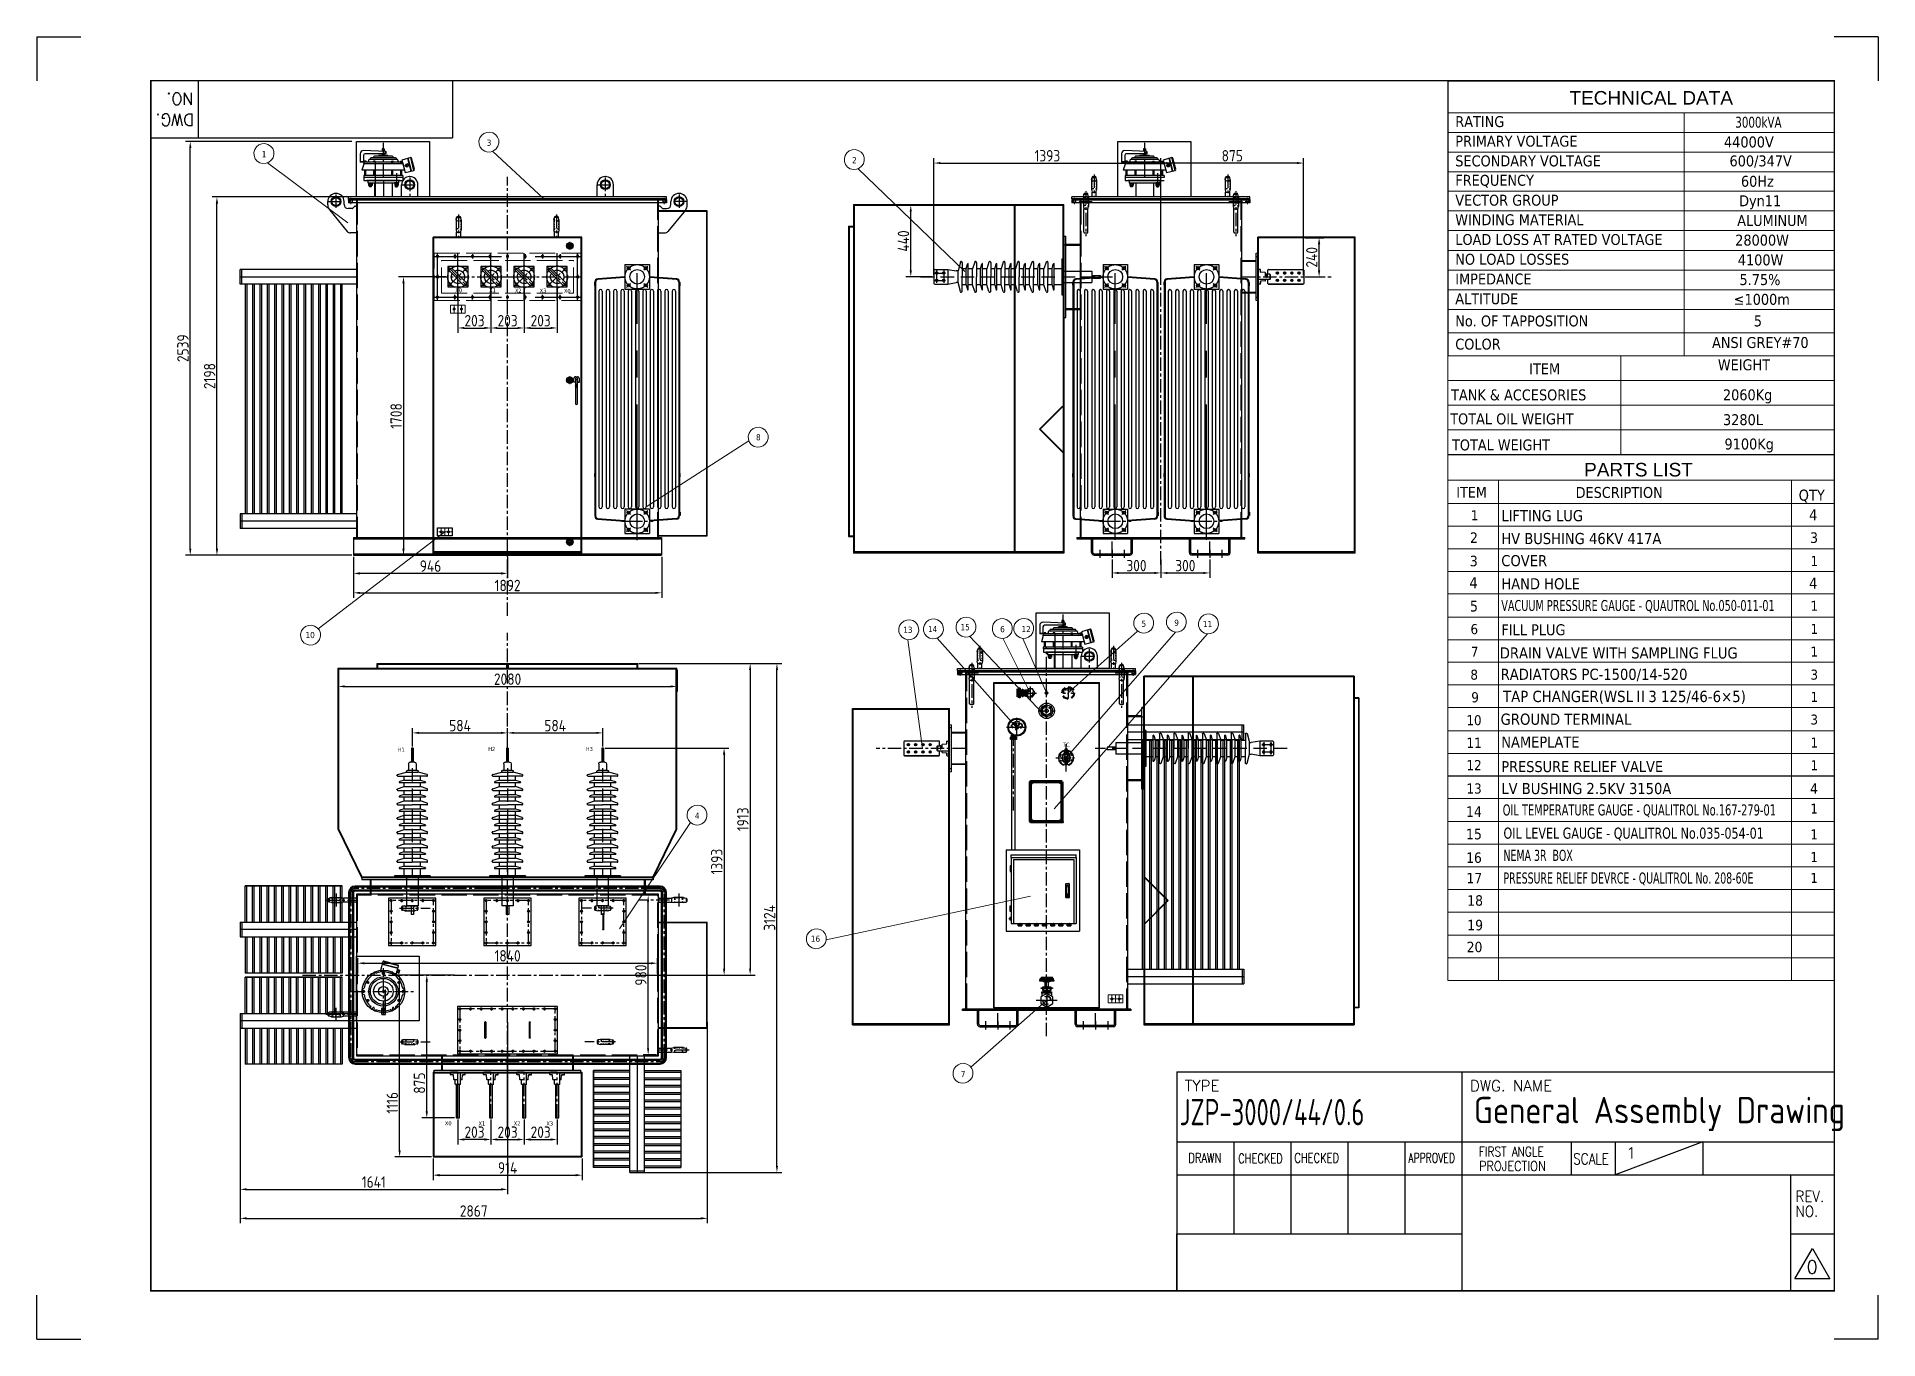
# Model space of a CAD drawing. Header units: millimetres. Extents: x 198976 to 421125, y -418833 to -203687.
# Drawn here: x 198976 to 210279, y -211679 to -203687 of the extents above; entities that cross this region are included whole.
import ezdxf

# ---------------------------------------------------------------- set-up
doc = ezdxf.new("R2010")
doc.units = ezdxf.units.MM
doc.header["$LTSCALE"] = 13
for name, pattern in [('4 点画线', [9, 6.25, -1.25, 0.25, -1.25]), ('ACAD_ISO02W100', [15, 12, -3]), ('ACAD_ISO03W100', [1.18, 0.47, -0.71]), ('ACAD_ISO10W100', [18, 12, -3, 0, -3]), ('CENTER', [50.8, 31.75, -6.35, 6.35, -6.35]), ('CENTERX2', [101.6, 63.5, -12.7, 12.7, -12.7]), ('DASHDOT', [1, 0.5, -0.25, 0, -0.25]), ('GEN7', [13.75, 9.75, -1.5, 1, -1.5]), ('HIDDEN', [9.525, 6.35, -3.175])]:
    doc.linetypes.add(name, pattern=pattern)
doc.layers.get('0').update_dxf_attribs({"color": 1, "linetype": 'CENTER'})
for name, color, linetype in [('1', 4, 'Continuous'), ('2', 3, 'Continuous'), ('2细线层', 4, 'Continuous'), ('3中心线层', 1, 'CENTER'), ('4', 2, 'HIDDEN'), ('6文字层', 3, 'Continuous'), ('7', 4, 'GEN7'), ('DASH_DOT_LINE', 255, 'DASHDOT'), ('THICK_LINE', 255, 'Continuous'), ('THIN_LINE', 255, 'Continuous'), ('粗实线', 4, 'Continuous')]:
    doc.layers.add(name, color=color, linetype=linetype)
doc.layers.add('paper', color=254, linetype='Continuous', plot=False)
doc.layers.add('标注、文本', color=3, linetype='Continuous', lineweight=25)
doc.layers.add('铁心', color=3, linetype='Continuous', lineweight=0)
doc.styles.add('Note Text (ANSI)', font='arial.ttf')
doc.styles.add('PDF Arial', font='arial.ttf')
doc.styles.add('ROMANS', font='romans.shx', dxfattribs={"bigfont": 'whgtxt.shx'})
doc.styles.get("Standard").update_dxf_attribs({"font": 'gbenor.shx', "bigfont": 'gbcbig.shx'})
doc.styles.add('Tahoma$001', font='tahoma.ttf', dxfattribs={"height": 2.159784})
doc.styles.add('Tahoma_txtstyle_28.49_0_0', font='tahoma.ttf')
doc.styles.add('Tahoma_txtstyle_28.73_0_0', font='tahoma.ttf')
doc.styles.add('Tahoma_txtstyle_28.76_0_0', font='tahoma.ttf')
doc.styles.add('Tahoma_txtstyle_28.82_0_0', font='tahoma.ttf')
doc.styles.add('Tahoma_txtstyle_28.87_0_0', font='tahoma.ttf')
doc.styles.add('Tahoma_txtstyle_28.88_0_0', font='tahoma.ttf')
doc.styles.add('Tahoma_txtstyle_30.00_0_0', font='tahoma.ttf')
doc.styles.add('Tahoma_txtstyle_30.40_0_0', font='tahoma.ttf')
doc.styles.add('Tahoma_txtstyle_30.54_0_0', font='tahoma.ttf')
doc.styles.add('Tahoma_txtstyle_37.59_0_0', font='tahoma.ttf')
doc.dimstyles.new('1-15', dxfattribs={"dimscale": 20, "dimtxt": 3.5, "dimasz": 2, "dimexe": 1.5, "dimexo": 0.5, "dimgap": 0.5, "dimtad": 1, "dimtoh": 1, "dimdec": 1, "dimdsep": 46, "dimtxsty": 'Standard', "dimcen": 2.5, "dimclrd": 3, "dimclre": 3, "dimclrt": 3, "dimadec": 0, "dimazin": 2, "dimtfac": 1, "dimtdec": 1, "dimtmove": 0, "dimatfit": 2, "dimfxl": 1, "dimarcsym": 0})

msp = doc.modelspace()

# ---------------------------------------------------------------- texts
at = {"layer": '1', "color": 4, "width": 0.8}
msp.add_text('JZP-3000/44/0.6', height=161.46, dxfattribs=at).set_placement((205990.89, -210366.69))
at = {"layer": '1', "color": 4}
msp.add_text('General Assembly Drawing', height=161.46, dxfattribs=at).set_placement((207796.71, -210353.98))
at = {"layer": '2', "style": 'ROMANS'}
for s, p in [('NO.', (199939.26, -204031.45)), ('DWG.', (199941.85, -204160.34))]:
    msp.add_text(s, height=72.657, rotation=180, dxfattribs=at).set_placement(p)
for s, height, p in [('TYPE', 67.275, (206022.11, -210158.19)), ('DWG. NAME', 67.275, (207772.55, -210158.19)), ('1', 67.28, (208733.94, -210569.68))]:
    msp.add_text(s, height=height, dxfattribs=at).set_placement(p)
for s, height, width, p in [('DRAWN', 59.202, 0.75, (206044.92, -210596.3)), ('CHECKED', 59.202, 0.75, (206350.37, -210600.05)), ('CHECKED', 59.202, 0.75, (206695.42, -210596.3)), ('APPROVED', 59.202, 0.7, (207395.07, -210596.3)), ('FIRST ANGLE', 59.202, 0.8, (207828.4, -210557.75)), ('SCALE', 67.275, 0.8, (208406.83, -210606.53)), ('PROJECTION', 59.202, 0.86, (207828.4, -210646.48)), ('REV.', 67.275, 0.9, (209771.03, -210836.77)), ('NO.', 67.275, 0.9, (209771.03, -210928.51))]:
    msp.add_text(s, height=height, dxfattribs=dict(at, width=width)).set_placement(p)
at = {"layer": '2', "color": 4, "style": 'ROMANS'}
msp.add_text('0', height=80.73, dxfattribs=at).set_placement((209838.84, -211277.04))
at = {"layer": '标注、文本', "style": 'Tahoma$001'}
for s, p in [('X0', (201545.04, -205254.34)), ('X1', (201752.78, -205254.34)), ('X2', (201911.22, -205256.81)), ('X3', (202062.96, -205256.88)), ('X0', (202212.07, -205259.1)), ('H1', (201192.03, -208074.29)), ('H2', (201747.42, -208069.71)), ('H3', (202346.15, -208069.71)), ('X0', (201481.41, -210366.98)), ('X1', (201687.35, -210368.16)), ('X2', (201903.68, -210367.78)), ('X3', (202104.37, -210367.91))]:
    msp.add_text(s, height=25, dxfattribs=at).set_placement(p)
at = {"layer": '铁心'}
for s, height, style, p in [('TECHNICAL DATA', 83.4498, 'PDF Arial', (208383.57, -204103.14)), ('RATING', 66.984, 'Tahoma$001', (207682.87, -204240.82)), ('3', 37.59, 'Tahoma_txtstyle_37.59_0_0', (201738.07, -204355.46)), ('PRIMARY VOLTAGE', 66.9836, 'Tahoma$001', (207682.87, -204360.84)), ('44000V', 66.984, 'Tahoma$001', (209332.37, -204365.72)), ('1', 37.59, 'Tahoma_txtstyle_37.59_0_0', (200357.14, -204426.18)), ('2', 37.59, 'Tahoma_txtstyle_37.59_0_0', (203980.86, -204462.77)), ('SECONDARY VOLTAGE', 66.9836, 'Tahoma$001', (207682.87, -204481.99)), ('600/347V', 66.984, 'Tahoma$001', (209366.15, -204481.99)), ('FREQUENCY', 66.984, 'Tahoma$001', (207682.87, -204600.87)), ('60Hz', 66.984, 'Tahoma$001', (209436.36, -204607.02)), ('VECTOR GROUP', 66.9836, 'Tahoma$001', (207682.87, -204723.17)), ('Dyn11', 66.984, 'Tahoma$001', (209425.11, -204726.7)), ('WINDING MATERIAL', 66.9836, 'Tahoma$001', (207682.87, -204843.18)), ('LOAD LOSS AT RATED VOLTAGE', 66.9836, 'Tahoma$001', (207682.87, -204964.34)), ('28000W', 66.984, 'Tahoma$001', (209401.06, -204968.21)), ('NO LOAD LOSSES', 66.9836, 'Tahoma$001', (207682.87, -205085.5)), ('4100W', 66.984, 'Tahoma$001', (209417.07, -205089.37)), ('IMPEDANCE', 66.984, 'Tahoma$001', (207682.87, -205206.66)), ('5.75%%%', 66.984, 'Tahoma$001', (209427.38, -205210.52)), ('ALTITUDE', 66.984, 'Tahoma$001', (207682.87, -205327.81)), ('≤1000m', 66.984, 'Tahoma$001', (209392.05, -205331.68)), ('No. OF TAPPOSITION', 66.9836, 'Tahoma$001', (207682.77, -205464.23)), ('5', 66.98, 'Tahoma$001', (209515.36, -205464.23)), ('COLOR', 66.984, 'Tahoma$001', (207682.77, -205606.39)), ('ITEM', 66.984, 'Tahoma$001', (208136.6, -205757.91)), ('TANK & ACCESORIES', 66.9836, 'Tahoma$001', (207657.11, -205917.98)), ('2060Kg', 66.984, 'Tahoma$001', (209325.82, -205917.61)), ('TOTAL OIL WEIGHT', 66.9836, 'Tahoma$001', (207651.79, -206065.12)), ('3280L', 66.984, 'Tahoma$001', (209326.26, -206070.19)), ('8', 37.59, 'Tahoma_txtstyle_37.59_0_0', (203391, -206163.38)), ('9100Kg', 66.984, 'Tahoma$001', (209335.58, -206219.11)), ('TOTAL WEIGHT', 66.9836, 'Tahoma$001', (207662.42, -206224.89)), ('PARTS LIST', 83.45, 'PDF Arial', (208474.04, -206385.15)), ('ITEM', 65.929, 'Tahoma$001', (207689.38, -206514.95)), ('DESCRIPTION', 66.9836, 'Tahoma$001', (208421.42, -206516.68)), ('QTY', 67.672, 'Tahoma$001', (209790.8, -206533.42)), ('1', 61.4, 'Tahoma$001', (207778.26, -206654.04)), ('LIFTING LUG', 68.1713, 'Tahoma$001', (207965.39, -206659.61)), ('4', 66.71, 'Tahoma$001', (209854.86, -206654.04)), ('2', 64.75, 'Tahoma$001', (207773.06, -206793.14)), ('HV BUSHING 46KV 417A ', 68.1713, 'Tahoma$001', (207965.39, -206799.99)), ('3', 64.99, 'Tahoma$001', (209860.63, -206793.14)), ('3', 64.44, 'Tahoma$001', (207772.49, -206936.27)), ('COVER', 68.18, 'Tahoma$001', (207965.39, -206935.69)), ('1', 61.4, 'Tahoma$001', (209863.52, -206934.54)), ('4', 66.71, 'Tahoma$001', (207769.6, -207070.74)), ('HAND HOLE', 68.18, 'Tahoma$001', (207965.39, -207077.67)), ('4', 67.09, 'Tahoma$001', (209854.86, -207073.63)), ('5', 65.94, 'Tahoma$001', (207772.72, -207213.87)), ('1', 60.98, 'Tahoma$001', (209863.52, -207209.26)), ('5', 37.59, 'Tahoma_txtstyle_37.59_0_0', (205757.16, -207307.59)), ('9', 37.59, 'Tahoma_txtstyle_37.59_0_0', (205958.09, -207301.42)), ('11', 37.589, 'Tahoma_txtstyle_37.59_0_0', (206134.53, -207308.7)), ('10', 37.589, 'Tahoma_txtstyle_37.59_0_0', (200626.06, -207376.96)), ('13', 37.589, 'Tahoma_txtstyle_37.59_0_0', (204295.05, -207344.54)), ('14', 37.589, 'Tahoma_txtstyle_37.59_0_0', (204446.71, -207339.56)), ('15', 37.589, 'Tahoma_txtstyle_37.59_0_0', (204646.19, -207328.55)), ('6', 37.59, 'Tahoma_txtstyle_37.59_0_0', (204889.22, -207340.86)), ('12', 37.589, 'Tahoma_txtstyle_37.59_0_0', (205020.67, -207340.58)), ('6', 61.98, 'Tahoma$001', (207776.42, -207352.97)), ('FILL PLUG', 67.231, 'Tahoma$001', (207965.39, -207359.38)), ('1', 61.4, 'Tahoma$001', (209863.52, -207351.23)), ('7', 60.17, 'Tahoma$001', (207779.34, -207490.33)), ('DRAIN VALVE WITH SAMPLING FLUG', 68.1713, 'Tahoma$001', (207956.16, -207502.13)), ('1', 60.98, 'Tahoma$001', (209863.52, -207490.33)), ('8', 61.72, 'Tahoma$001', (207775.72, -207632.3)), ('RADIATORS PC-1500/14-520', 68.1713, 'Tahoma$001', (207961.35, -207633.17)), ('3', 61.4, 'Tahoma$001', (209863.52, -207632.02)), ('9', 62.42, 'Tahoma$001', (207780.92, -207771.11)), ('TAP CHANGER(WSLⅡ3 125/46-6×5)', 69.2031, 'Tahoma$001', (207975.87, -207769.46)), ('1', 61.4, 'Tahoma$001', (209863.52, -207768.22)), ('GROUND TERMINAL', 68.5807, 'Tahoma$001', (207961.35, -207909.04)), ('3', 60.98, 'Tahoma$001', (209863.52, -207907.31)), ('10', 61.413, 'Tahoma$001', (207751.71, -207911.35)), ('11', 62.255, 'Tahoma$001', (207751.71, -208050.45)), ('NAMEPLATE', 67.618, 'Tahoma$001', (207965.39, -208048.71)), ('1', 61.4, 'Tahoma$001', (209863.52, -208048.71)), ('12', 62.165, 'Tahoma$001', (207751.71, -208187.81)), ('1', 61.4, 'Tahoma$001', (209863.52, -208188.09)), ('13', 62.144, 'Tahoma$001', (207751.71, -208331.23)), ('LV BUSHING 2.5KV 3150A ', 68.1713, 'Tahoma$001', (207965.39, -208334.04)), ('4', 64.44, 'Tahoma$001', (209861, -208331.99)), ('14', 64.544, 'Tahoma_txtstyle_28.87_0_0', (207749.11, -208474.12)), ('1', 60.98, 'Tahoma$001', (209862.79, -208453.98)), ('4', 37.59, 'Tahoma_txtstyle_37.59_0_0', (203015.61, -208486)), ('15', 64.544, 'Tahoma_txtstyle_28.87_0_0', (207749.11, -208611.95)), ('1', 61.4, 'Tahoma$001', (209862.7, -208612.62)), ('16', 63.691, 'Tahoma_txtstyle_28.49_0_0', (207750.06, -208756.26)), ('1', 61.4, 'Tahoma$001', (209862.7, -208751.71)), ('17', 64.441, 'Tahoma_txtstyle_28.82_0_0', (207751.33, -208882.01)), ('1', 60.98, 'Tahoma$001', (209862.79, -208879.18)), ('18', 64.289, 'Tahoma_txtstyle_28.76_0_0', (207756.47, -209019.29)), ('16', 37.589, 'Tahoma_txtstyle_37.59_0_0', (203727.61, -209240.67)), ('19', 64.568, 'Tahoma_txtstyle_28.88_0_0', (207756.47, -209170.38)), ('20', 64.223, 'Tahoma_txtstyle_28.73_0_0', (207752.84, -209304.61)), ('7', 37.59, 'Tahoma_txtstyle_37.59_0_0', (204648.03, -210070.51))]:
    msp.add_text(s, height=height, dxfattribs=dict(at, style=style)).set_placement(p)
for s, height, style, width, p in [('3000kVA', 66.984, 'Tahoma$001', 0.8, (209401.7, -204244.48)), ('VACUUM PRESSURE GAUGE - QUAUTROL No.050-011-01', 67.068, 'Tahoma_txtstyle_30.00_0_0', 0.75, (207965.39, -207210.41)), ('OIL TEMPERATURE GAUGE - QUALITROL No.167-279-01', 68.2698, 'Tahoma_txtstyle_30.54_0_0', 0.75, (207974.13, -208465.59)), ('OIL LEVEL GAUGE - QUALITROL No.035-054-01', 67.9711, 'Tahoma_txtstyle_30.40_0_0', 0.85, (207978.71, -208607.95)), ('NEMA 3R  BOX', 67.9711, 'Tahoma_txtstyle_30.40_0_0', 0.72, (207978.71, -208744.15)), ('PRESSURE RELIEF DEVRCE - QUALITROL No. 208-60E ', 67.9711, 'Tahoma_txtstyle_30.40_0_0', 0.72, (207978.71, -208883.24))]:
    msp.add_text(s, height=height, dxfattribs=dict(at, style=style, width=width)).set_placement(p)
at = {"layer": '铁心', "color": 3, "true_color": 0x00ff00, "style": 'Tahoma$001'}
for s, height, p in [('ALUMINUM', 66.984, (209413.34, -204847.61)), ('ANSI GREY#70', 66.9836, (209258.83, -205596.62)), ('PRESSURE RELIEF VALVE', 67.2314, (207965.39, -208199.15))]:
    msp.add_text(s, height=height, dxfattribs=at).set_placement(p)
at = {"layer": '铁心', "insert": (209294.83, -205666.15), "char_height": 66.984, "width": 807.5486, "attachment_point": 1, "style": 'Tahoma$001'}
msp.add_mtext('WEIGHT', dxfattribs=at)

# ---------------------------------------------------------------- blocks, each defined once
blk = doc.blocks.new('A$C279C5193')
at = {"layer": '2细线层', "ltscale": 5}
for points in [[(3, 6), (98, 6)], [(98, 0), (3, 0)]]:
    blk.add_lwpolyline(points, dxfattribs=at)
for centre, start, end in [((3, 3), 90, 270), ((98, 3), 270, 90)]:
    blk.add_arc(centre, 3.02, start, end, dxfattribs=at)
blk = doc.blocks.new('965821542')
at = {"ltscale": 2}
blk.add_line((176168, -208034), (175453, -208034), dxfattribs=at)
at = {"layer": '1', "ltscale": 8}
for p, q in [((175483, -207766), (176068, -207766)), ((176078, -207766), (175483, -207766)), ((175483, -207766), (176078, -207766)), ((175483, -207989), (175483, -207766)), ((175493, -207989), (175493, -207766)), ((175528, -207989), (175528, -207766)), ((175538, -207989), (175538, -207766)), ((175573, -207989), (175573, -207766)), ((175583, -207989), (175583, -207766)), ((175618, -207989), (175618, -207766)), ((175628, -207989), (175628, -207766)), ((175663, -207989), (175663, -207766)), ((175673, -207989), (175673, -207766)), ((175708, -207989), (175708, -207766)), ((175718, -207989), (175718, -207766)), ((175753, -207989), (175753, -207766)), ((175763, -207989), (175763, -207766)), ((175798, -207989), (175798, -207766)), ((175808, -207989), (175808, -207766)), ((175843, -207989), (175843, -207766)), ((175853, -207989), (175853, -207766)), ((175888, -207989), (175888, -207766)), ((175898, -207989), (175898, -207766)), ((175933, -207989), (175933, -207766)), ((175943, -207989), (175943, -207766)), ((175978, -207989), (175978, -207766)), ((175988, -207989), (175988, -207766)), ((176023, -207989), (176023, -207766)), ((176033, -207989), (176033, -207766)), ((176068, -207989), (176068, -207766)), ((176078, -207989), (176078, -207766)), ((175453, -207989), (176168, -207989)), ((175453, -208079), (176168, -208079)), ((175483, -208079), (175483, -208301)), ((175493, -208079), (175493, -208301)), ((175528, -208079), (175528, -208301)), ((175538, -208079), (175538, -208301)), ((175573, -208079), (175573, -208301)), ((175583, -208079), (175583, -208301)), ((175618, -208079), (175618, -208301)), ((175628, -208079), (175628, -208301)), ((175663, -208079), (175663, -208301)), ((175673, -208079), (175673, -208301)), ((175708, -208079), (175708, -208301)), ((175718, -208079), (175718, -208301)), ((175753, -208079), (175753, -208301)), ((175763, -208079), (175763, -208301)), ((175798, -208079), (175798, -208301)), ((175808, -208079), (175808, -208301)), ((175843, -208079), (175843, -208301)), ((175853, -208079), (175853, -208301)), ((175888, -208079), (175888, -208301)), ((175898, -208079), (175898, -208301)), ((175933, -208079), (175933, -208301)), ((175943, -208079), (175943, -208301)), ((175978, -208079), (175978, -208301)), ((175988, -208079), (175988, -208301)), ((176023, -208079), (176023, -208301)), ((176033, -208079), (176033, -208301)), ((176068, -208079), (176068, -208301)), ((176078, -208079), (176078, -208301)), ((176078, -208301), (175483, -208301))]:
    blk.add_line(p, q, dxfattribs=at)
at = {"layer": '1', "ltscale": 4}
for p, q in [((175453, -207989), (175453, -208079)), ((175463, -207989), (175463, -208079))]:
    blk.add_line(p, q, dxfattribs=at)
blk = doc.blocks.new('dddq')
at = {"layer": '1', "color": 1, "linetype": 'CENTERX2', "lineweight": -3, "ltscale": 0.1}
for p, q in [((111684, -192260), (111809, -192385)), ((111684, -192385), (111809, -192260))]:
    blk.add_line(p, q, dxfattribs=at)
blk.add_circle((111747, -192322), 65, dxfattribs=at)
at = {"layer": '标注、文本'}
for p, q in [((111684, -192260), (111809, -192260)), ((111684, -192385), (111684, -192260)), ((111694, -192360), (111784, -192269)), ((111694, -192360), (111696, -192363)), ((111709, -192376), (111800, -192285)), ((111787, -192272), (111784, -192269)), ((111800, -192285), (111797, -192282)), ((111809, -192260), (111809, -192385)), ((111809, -192385), (111684, -192385)), ((111706, -192373), (111709, -192376))]:
    blk.add_line(p, q, dxfattribs=at)
for centre in [(111701, -192276), (111793, -192368)]:
    blk.add_circle(centre, 7, dxfattribs=at)
for centre, radius, start, end in [((111701, -192368), 7, 127.3031, 322.6969), ((111747, -192322), 41, 60.5627, 209.4373), ((111747, -192322), 41, 240.5627, 29.4373), ((111793, -192276), 7, 307.3031, 142.6969)]:
    blk.add_arc(centre, radius, start, end, dxfattribs=at)
blk = doc.blocks.new('A$C3970166B')
at = {"layer": '标注、文本', "color": 4, "lineweight": 30}
for points in [[(20.3, 13.5), (18.6, 16.9), (16.1, 19.5), (12.7, 20.3), (9.3, 19.5), (6.8, 16.9), (5.1, 13.5), (6.8, 9.3), (9.3, 6.8), (12.7, 5.9), (16.1, 6.8), (18.6, 9.3)], [(19.5, 16.9), (12.7, 20.3), (5.9, 16.9), (5.9, 9.3), (12.7, 5.9), (19.5, 9.3)]]:
    blk.add_lwpolyline(points, close=True, dxfattribs=at)
for major_axis, ratio in [((0, 13.1), 0.967742), ((-11, 0), 0.961538)]:
    blk.add_ellipse((12.7, 13.1), major_axis=major_axis, ratio=ratio, start_param=0, end_param=6.283185, dxfattribs=at)
blk = doc.blocks.new('A$C33D96195')
at = {"layer": '标注、文本', "color": 4, "lineweight": 30}
for points in [[(30, 151), (28, 156), (24, 160), (19, 161), (14, 160), (10, 156), (8, 151), (10, 144), (14, 141), (19, 139), (24, 141), (28, 144)], [(29, 156), (19, 161), (9, 156), (9, 144), (19, 139), (29, 144)], [(67, 116), (66, 121), (60, 123), (55, 121), (52, 116), (55, 109), (60, 108), (66, 109)], [(66, 116), (63, 119), (60, 121), (56, 119), (55, 116), (56, 112), (60, 109), (63, 112)]]:
    blk.add_lwpolyline(points, close=True, dxfattribs=at)
for points in [[(55, 171), (50, 170), (46, 166), (43, 161)], [(53, 137), (43, 137), (43, 161)], [(67, 6), (67, 161), (65, 165), (60, 168), (56, 165), (53, 161), (56, 156), (60, 154), (65, 156), (67, 161)], [(53, 161), (53, 6)], [(55, 171), (66, 171)], [(76, 161), (75, 166), (71, 170), (66, 171)], [(76, 161), (76, 137), (66, 137), (76, 137), (76, 135), (66, 135)], [(53, 6), (56, 3), (60, 0), (65, 3), (67, 6)]]:
    blk.add_lwpolyline(points, dxfattribs=at)
for major_axis, ratio in [((0, 19.7), 0.967742), ((-16.5, 0), 0.961538)]:
    blk.add_ellipse((19, 150), major_axis=major_axis, ratio=ratio, start_param=0, end_param=6.283185, dxfattribs=at)
at = {"layer": '标注、文本', "xscale": 1.5, "yscale": 1.5, "zscale": 1.5}
blk.add_blockref('A$C3970166B', (0, 131), dxfattribs=at)
blk = doc.blocks.new('25125212582246')
at = {"layer": '1', "color": 0}
for p, q in [((193668, -208738), (193598, -208738)), ((193598, -208910), (193598, -208738)), ((193641, -208685), (193625, -208685)), ((193625, -208738), (193625, -208685)), ((193641, -208738), (193641, -208685)), ((193668, -208910), (193668, -208738)), ((193743, -208910), (193523, -208910)), ((193523, -208922), (193523, -208910)), ((193743, -208922), (193523, -208922)), ((193728, -208922), (193538, -208922)), ((193553, -208968), (193714, -208968)), ((193553, -208970), (193553, -208968)), ((193584, -208982), (193557, -208974)), ((193584, -208922), (193584, -208968)), ((193683, -208922), (193683, -208968)), ((193683, -208982), (193710, -208974)), ((193714, -208970), (193714, -208968)), ((193743, -208922), (193743, -208910)), ((193539, -209011), (193539, -209013)), ((193543, -209018), (193584, -209031)), ((193544, -209007), (193633, -209007)), ((193553, -209056), (193714, -209056)), ((193553, -209057), (193553, -209056)), ((193584, -209069), (193557, -209062)), ((193584, -208982), (193683, -208982)), ((193584, -208982), (193584, -209007)), ((193584, -209031), (193683, -209031)), ((193584, -209031), (193584, -209056)), ((193584, -209069), (193683, -209069)), ((193584, -209069), (193584, -209094)), ((193722, -209007), (193633, -209007)), ((193683, -208982), (193683, -209007)), ((193724, -209018), (193683, -209031)), ((193683, -209031), (193683, -209056)), ((193683, -209069), (193710, -209062)), ((193683, -209069), (193683, -209094)), ((193714, -209057), (193714, -209056)), ((193727, -209011), (193727, -209013)), ((193539, -209099), (193539, -209101)), ((193539, -209187), (193539, -209189)), ((193543, -209105), (193584, -209119)), ((193543, -209193), (193584, -209207)), ((193544, -209094), (193633, -209094)), ((193544, -209182), (193633, -209182)), ((193553, -209144), (193714, -209144)), ((193553, -209145), (193553, -209144)), ((193553, -209144), (193714, -209144)), ((193553, -209145), (193553, -209144)), ((193584, -209157), (193557, -209150)), ((193584, -209157), (193557, -209150)), ((193584, -209119), (193584, -209144)), ((193584, -209119), (193683, -209119)), ((193584, -209119), (193584, -209144)), ((193584, -209157), (193683, -209157)), ((193584, -209157), (193584, -209182)), ((193584, -209157), (193683, -209157)), ((193722, -209094), (193633, -209094)), ((193722, -209182), (193633, -209182)), ((193724, -209105), (193683, -209119)), ((193683, -209119), (193683, -209144)), ((193683, -209119), (193683, -209144)), ((193683, -209157), (193710, -209150)), ((193683, -209157), (193710, -209150)), ((193683, -209157), (193683, -209182)), ((193724, -209193), (193683, -209207)), ((193714, -209145), (193714, -209144)), ((193714, -209145), (193714, -209144)), ((193727, -209099), (193727, -209101)), ((193727, -209187), (193727, -209189)), ((193539, -209275), (193539, -209276)), ((193543, -209281), (193584, -209295)), ((193544, -209270), (193633, -209270)), ((193553, -209232), (193714, -209232)), ((193553, -209233), (193553, -209232)), ((193584, -209245), (193557, -209238)), ((193584, -209207), (193683, -209207)), ((193584, -209207), (193584, -209232)), ((193584, -209245), (193683, -209245)), ((193584, -209245), (193584, -209270)), ((193584, -209272), (193584, -209314)), ((193584, -209295), (193584, -209320)), ((193584, -209295), (193683, -209295)), ((193584, -209295), (193584, -209320)), ((193722, -209270), (193633, -209270)), ((193683, -209207), (193683, -209232)), ((193683, -209245), (193710, -209238)), ((193683, -209245), (193683, -209270)), ((193683, -209272), (193683, -209314)), ((193724, -209281), (193683, -209295)), ((193683, -209295), (193683, -209320)), ((193683, -209295), (193683, -209320)), ((193714, -209233), (193714, -209232)), ((193727, -209275), (193727, -209276)), ((193539, -209363), (193539, -209364)), ((193543, -209369), (193584, -209383)), ((193544, -209358), (193633, -209358)), ((193553, -209320), (193714, -209320)), ((193553, -209321), (193553, -209320)), ((193553, -209320), (193714, -209320)), ((193553, -209321), (193553, -209320)), ((193553, -209408), (193714, -209408)), ((193553, -209409), (193553, -209408)), ((193584, -209333), (193557, -209326)), ((193584, -209333), (193557, -209326)), ((193584, -209421), (193557, -209414)), ((193584, -209333), (193683, -209333)), ((193584, -209333), (193584, -209358)), ((193584, -209333), (193683, -209333)), ((193584, -209383), (193683, -209383)), ((193584, -209383), (193584, -209408)), ((193584, -209421), (193683, -209421)), ((193584, -209421), (193584, -209446)), ((193722, -209358), (193633, -209358)), ((193683, -209333), (193710, -209326)), ((193683, -209333), (193710, -209326)), ((193683, -209333), (193683, -209358)), ((193724, -209369), (193683, -209383)), ((193683, -209383), (193683, -209408)), ((193683, -209421), (193710, -209414)), ((193683, -209421), (193683, -209446)), ((193714, -209321), (193714, -209320)), ((193714, -209321), (193714, -209320)), ((193714, -209409), (193714, -209408)), ((193727, -209363), (193727, -209364)), ((193539, -209451), (193539, -209452)), ((193539, -209539), (193539, -209540)), ((193543, -209457), (193584, -209471)), ((193544, -209446), (193633, -209446)), ((193544, -209534), (193633, -209534)), ((193553, -209496), (193714, -209496)), ((193553, -209497), (193553, -209496)), ((193584, -209509), (193557, -209502)), ((193584, -209471), (193683, -209471)), ((193584, -209471), (193584, -209496)), ((193584, -209509), (193683, -209509)), ((193584, -209509), (193584, -209534)), ((193722, -209446), (193633, -209446)), ((193722, -209534), (193633, -209534)), ((193724, -209457), (193683, -209471)), ((193683, -209471), (193683, -209496)), ((193683, -209509), (193710, -209502)), ((193683, -209509), (193683, -209534)), ((193714, -209497), (193714, -209496)), ((193727, -209451), (193727, -209452)), ((193727, -209539), (193727, -209540)), ((193543, -209545), (193598, -209559)), ((193598, -209559), (193669, -209559)), ((193598, -209559), (193598, -209565)), ((193664, -209570), (193603, -209570)), ((193610, -209611), (193610, -209570)), ((193646, -209621), (193620, -209621)), ((193628, -209707), (193628, -209621)), ((193638, -209707), (193638, -209621)), ((193656, -209611), (193656, -209570)), ((193724, -209545), (193669, -209559)), ((193669, -209559), (193669, -209565)), ((193638, -209707), (193628, -209707))]:
    blk.add_line(p, q, dxfattribs=at)
for centre, radius, start, end in [((193603, -209565), 5, 179.9961, 269.9961), ((193620, -209611), 10, 179.9961, 270), ((193646, -209611), 10, 270, 359.9961), ((193664, -209565), 5, 269.9961, 0)]:
    blk.add_arc(centre, radius, start, end, dxfattribs=at)
at = {"layer": '1', "color": 0, "extrusion": (0, 0, -1)}
for centre, major_axis, start_param, end_param in [((193558, -208970), (-3.5, -3.5), -0.525298, 0.785398), ((193709, -208970), (3.5, -3.5), 5.497787, 6.808483), ((193544, -209011), (-3.5, -3.5), 0.785398, 2.356194), ((193544, -209013), (3.5, -3.5), 1.107149, 2.356194), ((193558, -209057), (-3.5, -3.5), -0.525298, 0.785398), ((193709, -209057), (3.5, -3.5), 5.497787, 6.808483), ((193722, -209011), (-3.5, -3.5), 2.356194, 3.926991), ((193722, -209013), (-3.5, -3.5), 3.926991, 5.176036), ((193544, -209099), (-3.5, -3.5), 0.785398, 2.356194), ((193544, -209101), (3.5, -3.5), 1.107149, 2.356194), ((193544, -209187), (-3.5, -3.5), 0.785398, 2.356194), ((193544, -209189), (3.5, -3.5), 1.107149, 2.356194), ((193558, -209145), (-3.5, -3.5), -0.525298, 0.785398), ((193558, -209145), (-3.5, -3.5), -0.525298, 0.785398), ((193709, -209145), (3.5, -3.5), 5.497787, 6.808483), ((193709, -209145), (3.5, -3.5), 5.497787, 6.808483), ((193722, -209099), (-3.5, -3.5), 2.356194, 3.926991), ((193722, -209187), (-3.5, -3.5), 2.356194, 3.926991), ((193722, -209101), (-3.5, -3.5), 3.926991, 5.176036), ((193722, -209189), (-3.5, -3.5), 3.926991, 5.176036), ((193544, -209275), (-3.5, -3.5), 0.785398, 2.356194), ((193544, -209276), (3.5, -3.5), 1.107149, 2.356194), ((193558, -209233), (-3.5, -3.5), -0.525298, 0.785398), ((193709, -209233), (3.5, -3.5), 5.497787, 6.808483), ((193722, -209275), (-3.5, -3.5), 2.356194, 3.926991), ((193722, -209276), (-3.5, -3.5), 3.926991, 5.176036), ((193544, -209363), (-3.5, -3.5), 0.785398, 2.356194), ((193544, -209364), (3.5, -3.5), 1.107149, 2.356194), ((193558, -209321), (-3.5, -3.5), -0.525298, 0.785398), ((193558, -209321), (-3.5, -3.5), -0.525298, 0.785398), ((193558, -209409), (-3.5, -3.5), -0.525298, 0.785398), ((193709, -209321), (3.5, -3.5), 5.497787, 6.808483), ((193709, -209321), (3.5, -3.5), 5.497787, 6.808483), ((193709, -209409), (3.5, -3.5), 5.497787, 6.808483), ((193722, -209363), (-3.5, -3.5), 2.356194, 3.926991), ((193722, -209364), (-3.5, -3.5), 3.926991, 5.176036), ((193544, -209451), (-3.5, -3.5), 0.785398, 2.356194), ((193544, -209452), (3.5, -3.5), 1.107149, 2.356194), ((193544, -209539), (-3.5, -3.5), 0.785398, 2.356194), ((193544, -209540), (3.5, -3.5), 1.107149, 2.356194), ((193558, -209497), (-3.5, -3.5), -0.525298, 0.785398), ((193709, -209497), (3.5, -3.5), 5.497787, 6.808483), ((193722, -209451), (-3.5, -3.5), 2.356194, 3.926991), ((193722, -209539), (-3.5, -3.5), 2.356194, 3.926991), ((193722, -209452), (-3.5, -3.5), 3.926991, 5.176036), ((193722, -209540), (-3.5, -3.5), 3.926991, 5.176036)]:
    blk.add_ellipse(centre, major_axis=major_axis, ratio=1, start_param=start_param, end_param=end_param, dxfattribs=at)
at = {"layer": '4', "color": 1}
for p, q in [((193529, -208922), (193529, -208910)), ((193535, -208922), (193535, -208910)), ((193541, -208922), (193541, -208910)), ((193633, -209707), (193633, -208922)), ((193725, -208922), (193725, -208910)), ((193731, -208922), (193731, -208910)), ((193737, -208922), (193737, -208910)), ((193638, -209646), (193628, -209646)), ((193638, -209691), (193628, -209691))]:
    blk.add_line(p, q, dxfattribs=at)
blk = doc.blocks.new('125854215')
at = {"layer": '1', "color": 0}
for p, q in [((194086, -205245), (194166, -205245)), ((194166, -205245), (194166, -205335)), ((194166, -205245), (194218, -205254)), ((194243, -205199), (194229, -205254)), ((194249, -205196), (194247, -205196)), ((194254, -205201), (194254, -205290)), ((194279, -205240), (194254, -205240)), ((194279, -205240), (194286, -205213)), ((194279, -205339), (194279, -205240)), ((194291, -205209), (194292, -205209)), ((194292, -205370), (194292, -205209)), ((194317, -205240), (194292, -205240)), ((194331, -205199), (194317, -205240)), ((194317, -205339), (194317, -205240)), ((194337, -205196), (194335, -205196)), ((194342, -205201), (194342, -205290)), ((194367, -205240), (194342, -205240)), ((194367, -205240), (194374, -205213)), ((194367, -205339), (194367, -205240)), ((194379, -205209), (194380, -205209)), ((194380, -205370), (194380, -205209)), ((194405, -205240), (194380, -205240)), ((194418, -205199), (194405, -205240)), ((194405, -205339), (194405, -205240)), ((194425, -205196), (194423, -205196)), ((194430, -205201), (194430, -205290)), ((194455, -205240), (194430, -205240)), ((194455, -205240), (194462, -205213)), ((194455, -205339), (194455, -205240)), ((194466, -205209), (194468, -205209)), ((194468, -205370), (194468, -205209)), ((194493, -205240), (194468, -205240)), ((194493, -205240), (194468, -205240)), ((194506, -205199), (194493, -205240)), ((194493, -205339), (194493, -205240)), ((194512, -205196), (194511, -205196)), ((194517, -205201), (194517, -205290)), ((194542, -205240), (194517, -205240)), ((194542, -205240), (194550, -205213)), ((194542, -205339), (194542, -205240)), ((194554, -205209), (194555, -205209)), ((194555, -205370), (194555, -205209)), ((194581, -205240), (194555, -205240)), ((194594, -205199), (194581, -205240)), ((194581, -205339), (194581, -205240)), ((194600, -205196), (194599, -205196)), ((194605, -205201), (194605, -205290)), ((194630, -205240), (194605, -205240)), ((194630, -205240), (194637, -205213)), ((194630, -205339), (194630, -205240)), ((194642, -205209), (194643, -205209)), ((194643, -205370), (194643, -205209)), ((194668, -205240), (194643, -205240)), ((194682, -205199), (194668, -205240)), ((194668, -205339), (194668, -205240)), ((194688, -205196), (194687, -205196)), ((194693, -205201), (194693, -205290)), ((194718, -205240), (194693, -205240)), ((194718, -205240), (194725, -205213)), ((194718, -205339), (194718, -205240)), ((194730, -205209), (194731, -205209)), ((194731, -205370), (194731, -205209)), ((194756, -205240), (194731, -205240)), ((194770, -205199), (194756, -205240)), ((194756, -205339), (194756, -205240)), ((194776, -205196), (194775, -205196)), ((194781, -205201), (194781, -205290)), ((194806, -205240), (194781, -205240)), ((194806, -205240), (194813, -205213)), ((194806, -205339), (194806, -205240)), ((194818, -205209), (194819, -205209)), ((194819, -205370), (194819, -205209)), ((194866, -205240), (194823, -205240)), ((194866, -205180), (194866, -205400)), ((194866, -205180), (194878, -205180)), ((194866, -205195), (194866, -205385)), ((194878, -205180), (194878, -205400)), ((194081, -205250), (194081, -205330)), ((194086, -205335), (194166, -205335)), ((194166, -205335), (194218, -205325)), ((194229, -205254), (194218, -205254)), ((194229, -205325), (194218, -205325)), ((194229, -205325), (194229, -205254)), ((194243, -205380), (194229, -205325)), ((194254, -205379), (194254, -205290)), ((194279, -205339), (194254, -205339)), ((194279, -205339), (194286, -205366)), ((194317, -205339), (194292, -205339)), ((194331, -205380), (194317, -205339)), ((194342, -205379), (194342, -205290)), ((194367, -205339), (194342, -205339)), ((194367, -205339), (194374, -205366)), ((194405, -205339), (194380, -205339)), ((194418, -205380), (194405, -205339)), ((194430, -205379), (194430, -205290)), ((194455, -205339), (194430, -205339)), ((194455, -205339), (194462, -205366)), ((194493, -205339), (194468, -205339)), ((194493, -205339), (194468, -205339)), ((194506, -205380), (194493, -205339)), ((194517, -205379), (194517, -205290)), ((194542, -205339), (194517, -205339)), ((194542, -205339), (194550, -205366)), ((194581, -205339), (194555, -205339)), ((194594, -205380), (194581, -205339)), ((194605, -205379), (194605, -205290)), ((194630, -205339), (194605, -205339)), ((194630, -205339), (194637, -205366)), ((194668, -205339), (194643, -205339)), ((194682, -205380), (194668, -205339)), ((194693, -205379), (194693, -205290)), ((194718, -205339), (194693, -205339)), ((194718, -205339), (194725, -205366)), ((194756, -205339), (194731, -205339)), ((194770, -205380), (194756, -205339)), ((194781, -205379), (194781, -205290)), ((194806, -205339), (194781, -205339)), ((194806, -205339), (194813, -205366)), ((194866, -205339), (194823, -205339)), ((194878, -205255), (195050, -205255)), ((194878, -205325), (195050, -205325)), ((195050, -205255), (195050, -205325)), ((195050, -205282), (195103, -205282)), ((195050, -205298), (195103, -205298)), ((195103, -205282), (195103, -205298)), ((194249, -205384), (194247, -205384)), ((194291, -205370), (194292, -205370)), ((194337, -205384), (194335, -205384)), ((194379, -205370), (194380, -205370)), ((194425, -205384), (194423, -205384)), ((194466, -205370), (194468, -205370)), ((194512, -205384), (194511, -205384)), ((194554, -205370), (194555, -205370)), ((194600, -205384), (194599, -205384)), ((194642, -205370), (194643, -205370)), ((194688, -205384), (194687, -205384)), ((194730, -205370), (194731, -205370)), ((194776, -205384), (194775, -205384)), ((194818, -205370), (194819, -205370)), ((194866, -205400), (194878, -205400))]:
    blk.add_line(p, q, dxfattribs=at)
for centre in [(194097, -205267), (194097, -205312), (194141, -205267), (194141, -205312)]:
    blk.add_circle(centre, 7, dxfattribs=at)
for centre, start, end in [((194086, -205250), 90, 180), ((194086, -205330), 180, 270)]:
    blk.add_arc(centre, 5, start, end, dxfattribs=at)
for centre, major_axis, start_param, end_param in [((194247, -205201), (-3.5, -3.5), 3.926991, 5.176036), ((194249, -205201), (-3.5, -3.5), 2.356194, 3.926991), ((194291, -205214), (-3.5, 3.5), 5.497787, 6.808483), ((194335, -205201), (-3.5, -3.5), 3.926991, 5.176036), ((194337, -205201), (-3.5, -3.5), 2.356194, 3.926991), ((194379, -205214), (-3.5, 3.5), 5.497787, 6.808483), ((194423, -205201), (-3.5, -3.5), 3.926991, 5.176036), ((194425, -205201), (-3.5, -3.5), 2.356194, 3.926991), ((194466, -205214), (-3.5, 3.5), 5.497787, 6.808483), ((194511, -205201), (-3.5, -3.5), 3.926991, 5.176036), ((194512, -205201), (-3.5, -3.5), 2.356194, 3.926991), ((194554, -205214), (-3.5, 3.5), 5.497787, 6.808483), ((194599, -205201), (-3.5, -3.5), 3.926991, 5.176036), ((194600, -205201), (-3.5, -3.5), 2.356194, 3.926991), ((194642, -205214), (-3.5, 3.5), 5.497787, 6.808483), ((194687, -205201), (-3.5, -3.5), 3.926991, 5.176036), ((194688, -205201), (-3.5, -3.5), 2.356194, 3.926991), ((194730, -205214), (-3.5, 3.5), 5.497787, 6.808483), ((194775, -205201), (-3.5, -3.5), 3.926991, 5.176036), ((194776, -205201), (-3.5, -3.5), 2.356194, 3.926991), ((194818, -205214), (-3.5, 3.5), 5.497787, 6.808483), ((194247, -205379), (-3.5, 3.5), 1.107149, 2.356194), ((194249, -205379), (-3.5, -3.5), 0.785398, 2.356194), ((194291, -205365), (-3.5, -3.5), -0.525298, 0.785398), ((194335, -205379), (-3.5, 3.5), 1.107149, 2.356194), ((194337, -205379), (-3.5, -3.5), 0.785398, 2.356194), ((194379, -205365), (-3.5, -3.5), -0.525298, 0.785398), ((194423, -205379), (-3.5, 3.5), 1.107149, 2.356194), ((194425, -205379), (-3.5, -3.5), 0.785398, 2.356194), ((194466, -205365), (-3.5, -3.5), -0.525298, 0.785398), ((194511, -205379), (-3.5, 3.5), 1.107149, 2.356194), ((194512, -205379), (-3.5, -3.5), 0.785398, 2.356194), ((194554, -205365), (-3.5, -3.5), -0.525298, 0.785398), ((194599, -205379), (-3.5, 3.5), 1.107149, 2.356194), ((194600, -205379), (-3.5, -3.5), 0.785398, 2.356194), ((194642, -205365), (-3.5, -3.5), -0.525298, 0.785398), ((194687, -205379), (-3.5, 3.5), 1.107149, 2.356194), ((194688, -205379), (-3.5, -3.5), 0.785398, 2.356194), ((194730, -205365), (-3.5, -3.5), -0.525298, 0.785398), ((194775, -205379), (-3.5, 3.5), 1.107149, 2.356194), ((194776, -205379), (-3.5, -3.5), 0.785398, 2.356194), ((194818, -205365), (-3.5, -3.5), -0.525298, 0.785398)]:
    blk.add_ellipse(centre, major_axis=major_axis, ratio=1, start_param=start_param, end_param=end_param, dxfattribs=at)
at = {"layer": '4', "color": 1}
for p, q in [((194866, -205186), (194878, -205186)), ((194866, -205192), (194878, -205192)), ((194866, -205198), (194878, -205198)), ((193998, -205290), (195177, -205290)), ((194084, -205267), (194152, -205267)), ((194084, -205312), (194151, -205312)), ((194097, -205252), (194097, -205327)), ((194141, -205252), (194141, -205327)), ((194866, -205382), (194878, -205382)), ((194866, -205388), (194878, -205388)), ((194866, -205394), (194878, -205394))]:
    blk.add_line(p, q, dxfattribs=at)
blk = doc.blocks.new('9854821554')
at = {"layer": '1'}
for p, q in [((175483, -205521), (175633, -205521)), ((175483, -205521), (175483, -205671)), ((175633, -205521), (175633, -205671)), ((175298, -205628), (175298, -207063)), ((175303, -205628), (175303, -207063)), ((175483, -205596), (175315, -205608)), ((175483, -205601), (175316, -205613)), ((175323, -205684), (175323, -207008)), ((175343, -205684), (175343, -207008)), ((175368, -205684), (175368, -207008)), ((175388, -205684), (175388, -207008)), ((175413, -205684), (175413, -207008)), ((175433, -205684), (175433, -207008)), ((175458, -205684), (175458, -207008)), ((175478, -205684), (175478, -207008)), ((175483, -205671), (175633, -205671)), ((175503, -205684), (175503, -207008)), ((175523, -205684), (175523, -207008)), ((175548, -205684), (175548, -207008)), ((175568, -205684), (175568, -207008)), ((175593, -205684), (175593, -207008)), ((175613, -205684), (175613, -207008)), ((175800, -205608), (175633, -205596)), ((175800, -205613), (175633, -205601)), ((175638, -205684), (175638, -207008)), ((175658, -205684), (175658, -207008)), ((175683, -205684), (175683, -207008)), ((175703, -205684), (175703, -207008)), ((175728, -205684), (175728, -207008)), ((175748, -205684), (175748, -207008)), ((175773, -205684), (175773, -207008)), ((175793, -205684), (175793, -207008)), ((175813, -205628), (175813, -207063)), ((175818, -205628), (175818, -207063)), ((175483, -207021), (175633, -207021)), ((175483, -207021), (175483, -207171)), ((175633, -207021), (175633, -207171)), ((175314, -207083), (175483, -207096)), ((175315, -207079), (175483, -207091)), ((175800, -207079), (175633, -207091)), ((175800, -207083), (175633, -207096)), ((175483, -207171), (175633, -207171))]:
    blk.add_line(p, q, dxfattribs=at)
at = {"layer": '1', "color": 1, "linetype": 'CENTERX2', "lineweight": -3}
for p, q in [((175517, -205555), (175492, -205530)), ((175558, -207205), (175558, -205574)), ((175598, -205555), (175623, -205530)), ((175517, -205636), (175492, -205661)), ((175598, -205636), (175623, -205661)), ((175517, -207055), (175492, -207030)), ((175598, -207055), (175623, -207030)), ((175517, -207136), (175492, -207161)), ((175598, -207136), (175623, -207161))]:
    blk.add_line(p, q, dxfattribs=at)
at = {"layer": '1'}
for points in [[(175298, -205628), (175295, -205628), (175295, -205648), (175298, -205648)], [(175821, -205631), (175818, -205631), (175818, -205651), (175821, -205651)], [(175298, -206803), (175295, -206803), (175295, -206823), (175298, -206823)], [(175821, -206803), (175818, -206803), (175818, -206823), (175821, -206823)], [(175821, -207061), (175818, -207061), (175818, -207041), (175821, -207041)]]:
    blk.add_lwpolyline(points, close=True, dxfattribs=at)
at = {"layer": '1', "color": 1, "linetype": 'CENTERX2', "lineweight": -3}
for centre in [(175558, -205596), (175558, -207096)]:
    blk.add_circle(centre, 75, dxfattribs=at)
at = {"layer": '1'}
for centre, radius in [((175505, -205543), 9.5), ((175558, -205596), 45), ((175611, -205543), 9.5), ((175505, -205649), 9.5), ((175611, -205649), 9.5), ((175505, -207043), 9.5), ((175558, -207096), 45), ((175611, -207043), 9.5), ((175505, -207149), 9.5), ((175611, -207149), 9.5)]:
    blk.add_circle(centre, radius, dxfattribs=at)
for centre, radius, start, end in [((175319, -205629), 21.1, 100.2226, 178.8366), ((175319, -205629), 16.2, 101.8342, 178.417), ((175333, -205684), 10, 0, 180), ((175378, -205684), 10, 0, 180), ((175423, -205684), 10, 0, 180), ((175468, -205684), 10, 0, 180), ((175513, -205684), 10, 0, 180), ((175558, -205684), 10, 0, 180), ((175603, -205684), 10, 0, 180), ((175648, -205684), 10, 0, 180), ((175693, -205684), 10, 0, 180), ((175738, -205684), 10, 0, 180), ((175783, -205684), 10, 0, 180), ((175797, -205629), 21.1, 1.1594, 79.7815), ((175797, -205629), 16.2, 1.5324, 78.8725), ((175333, -207008), 10, 180, 0), ((175378, -207008), 10, 180, 0), ((175423, -207008), 10, 180, 0), ((175468, -207008), 10, 180, 0), ((175513, -207008), 10, 180, 0), ((175558, -207008), 10, 180, 0), ((175603, -207008), 10, 180, 0), ((175648, -207008), 10, 180, 0), ((175693, -207008), 10, 180, 0), ((175738, -207008), 10, 180, 0), ((175783, -207008), 10, 180, 0), ((175319, -207063), 21.5, 181.5234, 255.7496), ((175319, -207063), 16.5, 181.9696, 254.513), ((175797, -207063), 21, 279.895, 358.9737), ((175797, -207063), 16.2, 281.1275, 358.4676)]:
    blk.add_arc(centre, radius, start, end, dxfattribs=at)
at = {"layer": '7', "color": 1}
for p, q in [((175558, -207211), (175558, -207004)), ((175463, -207096), (175653, -207096))]:
    blk.add_line(p, q, dxfattribs=at)
blk = doc.blocks.new('fgffg')
blk.add_hatch(color=256).paths.add_polyline_path([(26283, -83547, -0.054749), (26293, -83543), (26286, -83524, 0.757864), (26286, -83652), (26293, -83632, -0.054749), (26283, -83629), (26278, -83644, -0.201943), (26246, -83609), (26261, -83605, -0.054749), (26258, -83595), (26243, -83599, -0.342707), (26278, -83532)])
for p, q in [((26258, -83595), (26243, -83599)), ((26283, -83547), (26278, -83532)), ((26293, -83543), (26286, -83524)), ((26261, -83605), (26246, -83609)), ((26283, -83629), (26278, -83644)), ((26293, -83632), (26286, -83652))]:
    blk.add_line(p, q)
for radius, start, end in [(66.5, 105.6856, 254.3144), (61.5, 114.6661, 190.3339), (45.8, 188.7325, 201.2675), (45.8, 103.7325, 116.2675), (61.5, 199.6661, 245.3339), (45.8, 243.7325, 256.2675)]:
    blk.add_arc((26304, -83588), radius, start, end)
blk = doc.blocks.new('A$C6F763E90')
at = {"layer": '1', "color": 1, "linetype": 'CENTERX2', "lineweight": -3, "ltscale": 0.1}
for p, q in [((0, 91), (181, 91)), ((49, 132), (60, 121)), ((49, 49), (60, 60)), ((91, 181), (91, 0)), ((132, 132), (121, 121)), ((132, 49), (121, 60))]:
    blk.add_line(p, q, dxfattribs=at)
blk.add_circle((91, 91), 50.8, dxfattribs=at)
at = {"layer": '2细线层'}
for centre, radius in [((91, 91), 90.5), ((91, 91), 69.8), ((55, 126), 6.5), ((55, 55), 6.5), ((91, 91), 21.1), ((126, 126), 6.5), ((126, 55), 6.5)]:
    blk.add_circle(centre, radius, dxfattribs=at)
blk.add_blockref('fgffg', (-26213, 83679), dxfattribs=at)
at = {"layer": '2细线层', "style": 'Note Text (ANSI)'}
for s, p in [('+20%%DC', (46, 68)), ('MAX', (64, 121)), ('MIN', (71, 50))]:
    blk.add_text(s, height=10, dxfattribs=at).set_placement(p)
blk = doc.blocks.new('A$C27D37FBA')
at = {"layer": '1', "color": 1, "linetype": 'CENTERX2', "lineweight": -3, "ltscale": 0.1}
for p, q in [((0, 37), (87, 37)), ((43, 74), (43, 0))]:
    blk.add_line(p, q, dxfattribs=at)
at = {"layer": '粗实线', "lineweight": 30}
for points in [[(22, 114), (19, 113), (16, 110)], [(34, 114), (31, 114), (26, 111), (25, 107)], [(37, 107), (36, 113), (34, 114)], [(49, 107), (51, 113), (51, 114)], [(62, 107), (59, 111), (54, 114)], [(71, 110), (68, 113), (65, 114)], [(72, 103), (72, 100), (14, 100), (14, 103)], [(62, 103), (72, 103), (72, 100), (14, 100), (14, 103), (25, 103)], [(22, 113), (19, 111), (16, 110)], [(22, 111), (20, 110), (19, 108)], [(22, 110), (20, 110), (19, 108)], [(25, 37), (28, 28), (34, 20), (43, 19), (45, 19)], [(26, 88), (26, 92), (60, 92), (60, 88)], [(60, 84), (60, 77), (26, 77), (26, 84)], [(26, 37), (28, 28), (34, 22), (43, 20), (51, 22)], [(31, 111), (30, 110), (28, 107)], [(31, 110), (30, 110), (28, 107)], [(28, 100), (28, 107), (28, 103)], [(28, 103), (59, 103)], [(34, 107), (34, 110), (33, 111)], [(34, 107), (33, 110)], [(34, 110), (34, 111)], [(60, 37), (57, 45), (51, 51), (43, 54), (34, 51)], [(60, 34), (62, 37), (59, 46), (52, 52), (43, 55)], [(54, 111), (52, 111), (52, 110), (52, 107)], [(54, 110), (52, 110)], [(59, 107), (57, 110), (54, 111)], [(59, 107), (57, 110), (54, 110)], [(59, 100), (59, 107), (59, 103)], [(60, 37), (60, 39)], [(69, 110), (68, 111), (65, 113)], [(68, 108), (66, 110), (65, 111)], [(68, 108), (66, 110), (65, 110)]]:
    blk.add_lwpolyline(points, dxfattribs=at)
for points in [[(19, 51), (19, 23), (43, 8), (68, 23), (68, 51), (43, 65)], [(66, 88), (66, 86), (20, 86), (20, 88)], [(66, 86), (66, 84), (20, 84), (20, 86)], [(63, 71), (63, 66), (23, 66), (23, 71)], [(55, 100), (55, 97), (30, 97), (30, 100)], [(55, 77), (55, 71), (30, 71), (30, 77)], [(49, 97), (49, 92), (37, 92), (37, 97)]]:
    blk.add_lwpolyline(points, close=True, dxfattribs=at)
for points in [[(20, 117), (20, 117), (68, 117), (68, 117)], [(22, 114), (22, 114), (65, 114), (65, 114)], [(40, 114), (40, 114), (40, 100), (40, 100)], [(46, 114), (46, 114), (46, 100), (46, 100)], [(54, 114), (54, 114), (51, 114), (51, 114)], [(51, 113), (51, 113), (51, 114), (51, 114)], [(14, 103), (14, 103), (16, 110), (16, 110)], [(14, 103), (14, 103), (16, 110), (16, 110)], [(16, 103), (16, 103), (19, 108), (19, 108)], [(17, 103), (17, 103), (19, 108), (19, 108)], [(25, 103), (25, 103), (17, 103), (17, 103)], [(19, 107), (19, 107), (25, 107), (25, 107)], [(22, 113), (22, 113), (28, 113), (28, 113)], [(22, 111), (22, 111), (26, 111), (26, 111)], [(22, 110), (22, 110), (26, 110), (26, 110)], [(23, 66), (23, 66), (23, 54), (23, 54)], [(25, 107), (25, 107), (25, 100), (25, 100)], [(25, 103), (25, 103), (28, 103), (28, 103)], [(28, 107), (28, 107), (59, 107), (59, 107)], [(59, 103), (59, 103), (28, 103), (28, 103)], [(30, 92), (30, 92), (30, 88), (30, 88)], [(30, 84), (30, 84), (30, 77), (30, 77)], [(31, 111), (31, 111), (33, 111), (33, 111)], [(31, 110), (31, 110), (33, 110), (33, 110)], [(34, 71), (34, 71), (34, 66), (34, 66)], [(36, 71), (36, 71), (36, 66), (36, 66)], [(40, 92), (40, 92), (40, 88), (40, 88)], [(40, 84), (40, 84), (40, 77), (40, 77)], [(45, 92), (45, 92), (45, 88), (45, 88)], [(45, 84), (45, 84), (45, 77), (45, 77)], [(52, 110), (52, 110), (51, 107), (51, 107)], [(51, 71), (51, 71), (51, 66), (51, 66)], [(52, 71), (52, 71), (52, 66), (52, 66)], [(54, 111), (54, 111), (54, 113), (54, 113)], [(54, 110), (54, 110), (54, 111), (54, 111)], [(65, 113), (65, 113), (57, 113), (57, 113)], [(57, 92), (57, 92), (57, 88), (57, 88)], [(57, 84), (57, 84), (57, 77), (57, 77)], [(65, 111), (65, 111), (60, 111), (60, 111)], [(65, 110), (65, 110), (60, 110), (60, 110)], [(62, 107), (62, 107), (68, 107), (68, 107)], [(68, 107), (68, 107), (62, 107), (62, 107)], [(62, 107), (62, 107), (62, 100), (62, 100)], [(72, 103), (72, 103), (62, 103), (62, 103)], [(62, 103), (62, 103), (69, 103), (69, 103)], [(63, 66), (63, 66), (63, 54), (63, 54)], [(69, 103), (69, 103), (68, 108), (68, 108)], [(69, 103), (69, 103), (68, 108), (68, 108)], [(72, 103), (72, 103), (69, 110), (69, 110)], [(72, 103), (72, 103), (71, 110), (71, 110)], [(72, 100), (72, 100), (72, 103), (72, 103)]]:
    blk.add_open_spline(points, degree=3, dxfattribs=at)
blk = doc.blocks.new('A$C611D0E0A')
at = {"layer": '粗实线', "lineweight": 30}
h = blk.add_hatch(color=256, dxfattribs=at)
h.dxf.hatch_style = 2
h.paths.add_polyline_path([(0.38, 1.19), (0.68, 1.19), (0.68, 1.35), (0.38, 1.35)])
h = blk.add_hatch(color=256, dxfattribs=at)
h.dxf.hatch_style = 2
h.paths.add_polyline_path([(0.42, 1.65), (0.47, 1.65), (0.47, 1.61)])
h = blk.add_hatch(color=256, dxfattribs=at)
h.dxf.hatch_style = 2
h.paths.add_polyline_path([(0.59, 1.99), (0.63, 1.99), (0.63, 1.95)])
h = blk.add_hatch(color=256, dxfattribs=at)
h.dxf.hatch_style = 2
h.paths.add_polyline_path([(0.63, 1.86), (0.89, 1.86), (0.89, 1.99), (0.63, 1.99)])
h = blk.add_hatch(color=256, dxfattribs=at)
h.dxf.hatch_style = 2
h.paths.add_polyline_path([(0.93, 2.2), (0.93, 2.16), (0.97, 2.16)])
h = blk.add_hatch(color=256, dxfattribs=at)
h.dxf.hatch_style = 2
h.paths.add_polyline_path([(0.93, 1.9), (1.14, 1.48), (1.27, 1.48)])
h = blk.add_hatch(color=256, dxfattribs=at)
h.dxf.hatch_style = 2
h.paths.add_polyline_path([(1.14, 1.48), (1.19, 1.44), (1.4, 1.44)])
h = blk.add_hatch(color=256, dxfattribs=at)
h.dxf.hatch_style = 2
h.paths.add_polyline_path([(1.14, 1.48), (1.27, 1.48), (1.4, 1.44)])
h = blk.add_hatch(color=256, dxfattribs=at)
h.dxf.hatch_style = 2
h.paths.add_polyline_path([(1.19, 1.35), (1.14, 1.31), (1.44, 1.31)])
h = blk.add_hatch(color=256, dxfattribs=at)
h.dxf.hatch_style = 2
h.paths.add_polyline_path([(1.14, 1.31), (1.19, 1.27), (1.44, 1.27)])
h = blk.add_hatch(color=256, dxfattribs=at)
h.dxf.hatch_style = 2
h.paths.add_polyline_path([(1.14, 1.31), (1.44, 1.31), (1.44, 1.27)])
h = blk.add_hatch(color=256, dxfattribs=at)
h.dxf.hatch_style = 2
h.paths.add_polyline_path([(1.19, 1.9), (1.44, 1.9), (1.44, 2.03), (1.19, 2.03)])
h = blk.add_hatch(color=256, dxfattribs=at)
h.dxf.hatch_style = 2
h.paths.add_polyline_path([(1.19, 1.44), (1.19, 1.4), (1.4, 1.4)])
h = blk.add_hatch(color=256, dxfattribs=at)
h.dxf.hatch_style = 2
h.paths.add_polyline_path([(1.19, 1.44), (1.4, 1.44), (1.4, 1.4)])
h = blk.add_hatch(color=256, dxfattribs=at)
h.dxf.hatch_style = 2
h.paths.add_polyline_path([(1.19, 1.4), (1.19, 1.35), (1.44, 1.35)])
h = blk.add_hatch(color=256, dxfattribs=at)
h.dxf.hatch_style = 2
h.paths.add_polyline_path([(1.19, 1.4), (1.4, 1.4), (1.44, 1.35)])
h = blk.add_hatch(color=256, dxfattribs=at)
h.dxf.hatch_style = 2
h.paths.add_polyline_path([(1.19, 1.35), (1.44, 1.35), (1.44, 1.31)])
h = blk.add_hatch(color=256, dxfattribs=at)
h.dxf.hatch_style = 2
h.paths.add_polyline_path([(1.19, 1.27), (1.23, 1.23), (1.48, 1.23)])
h = blk.add_hatch(color=256, dxfattribs=at)
h.dxf.hatch_style = 2
h.paths.add_polyline_path([(1.19, 1.27), (1.44, 1.27), (1.48, 1.23)])
h = blk.add_hatch(color=256, dxfattribs=at)
h.dxf.hatch_style = 2
h.paths.add_polyline_path([(1.23, 1.23), (1.31, 1.19), (1.48, 1.19)])
h = blk.add_hatch(color=256, dxfattribs=at)
h.dxf.hatch_style = 2
h.paths.add_polyline_path([(1.23, 1.23), (1.48, 1.23), (1.48, 1.19)])
h = blk.add_hatch(color=256, dxfattribs=at)
h.dxf.hatch_style = 2
h.paths.add_polyline_path([(1.31, 1.19), (1.35, 1.1), (1.57, 1.1)])
h = blk.add_hatch(color=256, dxfattribs=at)
h.dxf.hatch_style = 2
h.paths.add_polyline_path([(1.31, 1.19), (1.48, 1.19), (1.57, 1.1)])
h = blk.add_hatch(color=256, dxfattribs=at)
h.dxf.hatch_style = 2
h.paths.add_polyline_path([(1.35, 1.1), (1.57, 1.1), (1.4, 0.97)])
h = blk.add_hatch(color=256, dxfattribs=at)
h.dxf.hatch_style = 2
h.paths.add_polyline_path([(1.69, 2.2), (1.65, 2.16), (1.69, 2.16)])
h = blk.add_hatch(color=256, dxfattribs=at)
h.dxf.hatch_style = 2
h.paths.add_polyline_path([(1.74, 1.86), (1.95, 1.86), (1.95, 1.99), (1.74, 1.99)])
h = blk.add_hatch(color=256, dxfattribs=at)
h.dxf.hatch_style = 2
h.paths.add_polyline_path([(1.99, 1.99), (1.95, 1.95), (1.99, 1.95)])
h = blk.add_hatch(color=256, dxfattribs=at)
h.dxf.hatch_style = 2
h.paths.add_polyline_path([(1.95, 1.19), (2.2, 1.19), (2.2, 1.35), (1.95, 1.35)])
h = blk.add_hatch(color=256, dxfattribs=at)
h.dxf.hatch_style = 2
h.paths.add_polyline_path([(1.99, 1.99), (2.03, 1.99), (1.99, 1.95)])
h = blk.add_hatch(color=256, dxfattribs=at)
h.dxf.hatch_style = 2
h.paths.add_polyline_path([(2.16, 1.65), (2.2, 1.65), (2.16, 1.61)])
for points in [[(0, 1.31), (0.08, 0.93), (0.25, 0.55), (0.55, 0.25), (0.68, 0.21)], [(0.08, 1.31), (0.17, 0.85), (0.42, 0.47), (0.72, 0.3)], [(0.17, 1.31), (0.25, 0.89), (0.51, 0.51), (0.76, 0.38)], [(1.31, 2.62), (0.89, 2.54), (0.55, 2.37), (0.25, 2.07), (0.21, 1.95)], [(1.31, 2.54), (0.85, 2.46), (0.42, 2.2), (0.25, 1.9)], [(1.31, 2.46), (0.89, 2.37), (0.51, 2.12), (0.34, 1.86)], [(1.31, 0.21), (1.74, 0.3), (2.12, 0.51), (2.24, 0.76)], [(1.31, 0.08), (1.78, 0.17), (2.16, 0.47), (2.33, 0.72)], [(1.31, 0), (1.69, 0.08), (2.07, 0.25), (2.37, 0.55), (2.41, 0.68)], [(2.41, 1.31), (2.33, 1.74), (2.12, 2.12), (1.86, 2.29)], [(2.54, 1.31), (2.46, 1.78), (2.16, 2.2), (1.9, 2.37)], [(2.62, 1.31), (2.54, 1.74), (2.37, 2.07), (2.07, 2.37), (1.95, 2.41)], [(2.54, 1.31), (2.54, 1.35)], [(2.62, 1.31), (2.62, 1.35)]]:
    blk.add_lwpolyline(points, dxfattribs=at)
for points in [[(0.34, 1.27), (0.38, 1.27)], [(0.38, 1.65), (0.47, 1.61), (0.47, 1.65), (0.42, 1.65)], [(0.38, 1.19), (0.68, 1.19), (0.68, 1.35), (0.38, 1.35)], [(0.59, 1.99), (0.63, 1.95)], [(0.63, 1.86), (0.89, 1.86), (0.89, 1.99), (0.63, 1.99)], [(0.93, 2.2), (0.97, 2.16), (0.93, 2.16)], [(1.19, 1.9), (1.44, 1.9), (1.44, 2.03), (1.19, 2.03)], [(1.4, 2.33), (1.23, 2.33)], [(1.31, 2.24), (1.31, 2.2), (1.31, 2.16), (1.35, 2.16), (1.35, 2.2), (1.35, 2.24)], [(1.69, 2.2), (1.69, 2.16), (1.65, 2.16)], [(1.69, 2.2), (1.65, 2.16), (1.69, 2.16)], [(1.74, 1.86), (1.95, 1.86), (1.95, 1.99), (1.74, 1.99)], [(2.03, 1.99), (1.99, 1.95), (1.95, 1.95), (1.99, 1.99)], [(1.99, 1.99), (1.95, 1.95), (1.99, 1.95), (2.03, 1.99)], [(1.95, 1.19), (2.2, 1.19), (2.2, 1.35), (1.95, 1.35)], [(2.2, 1.65), (2.16, 1.61), (2.16, 1.65)], [(2.2, 1.65), (2.16, 1.61), (2.16, 1.65)], [(2.29, 1.27), (2.2, 1.27)], [(2.29, 1.27), (2.2, 1.27)]]:
    blk.add_lwpolyline(points, close=True, dxfattribs=at)
for points in [[(0.17, 1.27), (0.17, 1.27), (0.34, 1.27), (0.34, 1.27)], [(0.21, 1.48), (0.21, 1.48), (0.34, 1.48), (0.34, 1.48)], [(0.25, 1.69), (0.25, 1.69), (0.38, 1.65), (0.38, 1.65)], [(0.34, 1.9), (0.34, 1.9), (0.47, 1.82), (0.47, 1.82)], [(0.51, 2.07), (0.51, 2.07), (0.59, 1.99), (0.59, 1.99)], [(0.68, 2.24), (0.68, 2.24), (0.76, 2.12), (0.76, 2.12)], [(0.85, 2.37), (0.85, 2.37), (0.93, 2.2), (0.93, 2.2)], [(1.1, 2.41), (1.1, 2.41), (1.1, 2.24), (1.1, 2.24)], [(1.31, 2.46), (1.31, 2.46), (1.31, 2.29), (1.31, 2.29)], [(1.52, 2.41), (1.52, 2.41), (1.48, 2.24), (1.48, 2.24)], [(1.74, 2.37), (1.74, 2.37), (1.69, 2.2), (1.69, 2.2)], [(1.95, 2.24), (1.95, 2.24), (1.86, 2.12), (1.86, 2.12)], [(2.12, 2.07), (2.12, 2.07), (1.99, 1.99), (1.99, 1.99)], [(2.24, 1.9), (2.24, 1.9), (2.12, 1.82), (2.12, 1.82)], [(2.37, 1.69), (2.37, 1.69), (2.2, 1.65), (2.2, 1.65)], [(2.41, 1.48), (2.41, 1.48), (2.24, 1.48), (2.24, 1.48)], [(2.41, 1.27), (2.41, 1.27), (2.29, 1.27), (2.29, 1.27)], [(2.41, 1.31), (2.41, 1.31), (2.41, 1.35), (2.41, 1.35)]]:
    blk.add_open_spline(points, degree=3, dxfattribs=at)
blk = doc.blocks.new('电缆管接头(M32)')
at = {"color": 1}
for p, q in [((15, 0), (-15, 0)), ((15, -4), (-15, -4))]:
    blk.add_line(p, q, dxfattribs=at)
at = {"color": 1, "lineweight": 15}
for p, q in [((-16, -5), (-15, -4)), ((-16, -5), (-15, -5)), ((-16, -6), (-15, -5)), ((-16, -6), (-15, -6)), ((-16, -7), (-15, -6)), ((-16, -7), (-15, -7)), ((-16, -8), (-15, -7)), ((-16, -8), (-16, -9)), ((16, -9), (-16, -9)), ((-15, -4), (15, -5)), ((-15, -5), (15, -6)), ((-15, -6), (15, -7)), ((-15, -7), (15, -8)), ((16, -5), (15, -4)), ((16, -5), (15, -5)), ((16, -6), (15, -5)), ((16, -6), (15, -6)), ((16, -7), (15, -6)), ((16, -7), (15, -7)), ((16, -8), (15, -7)), ((16, -8), (15, -8)), ((16, -9), (15, -8)), ((16, -9), (16, -9))]:
    blk.add_line(p, q, dxfattribs=at)
at = {"color": 1}
for points in [[(-15, 0), (-15, -4)], [(-9, 0), (-9, -3)], [(-9, 0), (-9, -3)], [(-6, 0), (-6, -3)], [(-6, -3), (-6, 0)], [(6, -3), (6, 0)], [(6, 0), (6, -3)], [(6, -3), (6, 0)], [(9, 0), (9, -3)], [(9, 0), (9, -3)], [(15, -4), (15, 0)], [(-19, -10), (-19, -24)], [(17, -9), (-17, -9)], [(-17, -24), (17, -24)], [(-14, -4), (14, -4)], [(-8, -9), (-11, -9)], [(-11, -11), (-11, -23)], [(-11, -11), (-11, -23)], [(-11, -24), (-8, -24)], [(-9, -4), (-6, -4)], [(8, -9), (-8, -9)], [(-8, -11), (-8, -23)], [(-8, -23), (-8, -11)], [(-8, -24), (8, -24)], [(-6, -4), (6, -4)], [(9, -4), (6, -4)], [(8, -9), (12, -9)], [(8, -23), (8, -11)], [(8, -11), (8, -23)], [(8, -23), (8, -11)], [(12, -24), (8, -24)], [(12, -11), (12, -23)], [(12, -11), (12, -23)], [(19, -24), (19, -10)]]:
    blk.add_lwpolyline(points, dxfattribs=at)
for points in [[(-6, -3), (-9, -3), (-9, 0), (-6, 0)], [(6, -3), (9, -3), (9, 0), (6, 0)], [(-8, -23), (-11, -23), (-11, -11), (-8, -11)], [(8, -23), (12, -23), (12, -11), (8, -11)]]:
    blk.add_lwpolyline(points, close=True, dxfattribs=at)
for centre, radius, start, end in [((-8, -60), 51.4, 100.2815, 102.2979), ((-8, 26), 51.4, 257.7021, 259.7185), ((-26, -60), 51.4, 73.1437, 79.7185), ((-26, 26), 51.4, 280.2815, 286.8563), ((-6, 36), 41.1, 257.7021, 259.7185), ((-21, 36), 41.1, 280.2815, 286.8563), ((7, -60), 51.4, 100.2815, 106.8563), ((7, 26), 51.4, 253.1437, 259.7185), ((6, 36), 41.1, 253.1437, 259.7185), ((-6, 36), 41.1, 280.2815, 286.8563), ((-7, -60), 51.4, 73.1437, 79.7185), ((-7, 26), 51.4, 280.2815, 286.8563), ((21, 36), 41.1, 253.1437, 259.7185), ((26, -60), 51.4, 100.2815, 106.8563), ((26, 26), 51.4, 253.1437, 259.7185), ((6, 36), 41.1, 280.2815, 282.2979), ((8, -60), 51.4, 77.7021, 79.7185), ((8, 26), 51.4, 280.2815, 282.2979)]:
    blk.add_arc(centre, radius, start, end, dxfattribs=at)
blk = doc.blocks.new('A$C0AD52951')
at = {"layer": '粗实线'}
h = blk.add_hatch(color=256, dxfattribs=at)
h.dxf.hatch_style = 2
h.paths.add_polyline_path([(2.2, 41.7), (1.1, 41.7), (2.2, 41.7), (3.3, 40.6), (3.3, 39.5), (4.4, 39.5), (4.4, 38.4), (5.5, 38.4), (5.5, 37.3), (6.6, 39.5), (5.5, 39.5), (4.4, 38.4), (4.4, 39.5), (4.4, 40.6), (3.3, 40.6), (3.3, 41.7)])
h = blk.add_hatch(color=256, dxfattribs=at)
h.dxf.hatch_style = 2
h.paths.add_polyline_path([(1.1, 41.7), (1.1, 40.6), (1.1, 39.5), (2.2, 39.5), (2.2, 40.6), (1.1, 40.6), (1.1, 41.7), (2.2, 41.7)])
h = blk.add_hatch(color=256, dxfattribs=at)
h.dxf.hatch_style = 2
h.paths.add_polyline_path([(6.6, 11), (7.7, 11), (11, 13.2), (11, 14.3)])
for points in [[(24.1, 62.5), (14.3, 59.3), (6.6, 52.7), (1.1, 43.9), (0, 38.4)], [(0, 21.9), (2.2, 15.4), (8.8, 7.7), (16.5, 1.1), (23, 0)], [(27.4, 51.6), (19.8, 48.3), (14.3, 42.8), (13.2, 39.5)], [(13.2, 23), (14.3, 19.8), (19.8, 14.3), (27.4, 11)], [(27.4, 48.3), (18.7, 43.9), (14.3, 36.2), (14.3, 26.3), (18.7, 18.7), (27.4, 13.2), (35.1, 13.2), (35.1, 4.4), (27.4, 4.4), (27.4, 13.2)], [(15.4, 24.1), (19.8, 17.6), (28.5, 14.3)], [(45, 40.6), (43.9, 42.8), (36.2, 47.2), (26.3, 47.2), (18.7, 42.8), (17.6, 40.6)], [(27.4, 40.6), (23, 36.2), (20.8, 30.7), (23, 25.2), (27.4, 21.9)], [(35.1, 51.6), (39.5, 57.1), (38.4, 62.5), (34, 66.9), (28.5, 66.9), (24.1, 62.5), (23, 57.1), (27.4, 51.6)], [(23, 59.3), (23, 47.2)], [(25.2, 64.7), (30.7, 71.3), (37.3, 64.7)], [(27.4, 35.1), (25.2, 30.7), (27.4, 26.3)], [(27.4, 35.1), (27.4, 51.6), (35.1, 51.6), (35.1, 35.1)], [(35.1, 26.3), (35.1, 13.2), (27.4, 13.2), (27.4, 26.3)], [(34, 14.3), (32.9, 15.4), (30.7, 16.5), (29.6, 15.4), (28.5, 14.3)], [(34, 14.3), (32.9, 15.4), (30.7, 16.5), (29.6, 15.4), (28.5, 14.3)], [(34, 14.3), (42.8, 17.6), (47.2, 24.1)], [(49.4, 39.5), (48.3, 42.8), (42.8, 48.3), (35.1, 51.6)], [(35.1, 13.2), (43.9, 18.7), (48.3, 26.3), (48.3, 36.2), (43.9, 43.9), (35.1, 48.3)], [(35.1, 21.9), (39.5, 25.2), (41.7, 30.7), (39.5, 36.2), (35.1, 40.6)], [(35.1, 26.3), (37.3, 30.7), (35.1, 35.1)], [(35.1, 11), (42.8, 14.3), (48.3, 19.8), (49.4, 23)], [(62.5, 38.4), (61.4, 43.9), (56, 52.7), (48.3, 59.3), (38.4, 62.5)], [(39.5, 59.3), (39.5, 47.2)], [(39.5, 0), (46.1, 1.1), (53.8, 7.7), (60.4, 15.4), (62.5, 21.9)], [(54.9, 50.5), (50.5, 47.2)], [(54.9, 50.5), (51.6, 50.5), (52.7, 48.3)], [(60.4, 19.8), (60.4, 20.8), (59.3, 23), (59.3, 21.9), (59.3, 20.8), (58.2, 20.8), (57.1, 20.8), (56, 20.8), (56, 21.9), (56, 23), (56, 24.1), (57.1, 24.1)]]:
    blk.add_lwpolyline(points, dxfattribs=at)
for points in [[(2.2, 41.7), (1.1, 41.7), (2.2, 41.7), (3.3, 40.6), (3.3, 39.5), (4.4, 39.5), (4.4, 38.4), (5.5, 38.4), (5.5, 37.3), (6.6, 39.5), (5.5, 39.5), (4.4, 38.4), (4.4, 39.5), (4.4, 40.6), (3.3, 40.6), (3.3, 41.7)], [(1.1, 41.7), (1.1, 40.6), (1.1, 39.5), (2.2, 39.5), (2.2, 40.6), (1.1, 40.6), (1.1, 41.7), (2.2, 41.7)], [(9.9, 45), (8.8, 47.2), (6.6, 48.3), (4.4, 47.2), (3.3, 45), (4.4, 42.8), (6.6, 41.7), (8.8, 42.8)], [(9.9, 16.5), (8.8, 19.8), (6.6, 19.8), (4.4, 19.8), (3.3, 16.5), (4.4, 14.3), (6.6, 13.2), (8.8, 14.3)], [(6.6, 11), (7.7, 11), (11, 13.2), (11, 14.3)], [(7.7, 11), (8.8, 11)], [(37.3, 59.3), (36.2, 63.6), (30.7, 65.8), (26.3, 63.6), (24.1, 59.3), (26.3, 54.9), (30.7, 52.7), (36.2, 54.9)], [(34, 59.3), (34, 61.4), (30.7, 62.5), (28.5, 61.4), (27.4, 59.3), (28.5, 57.1), (30.7, 56), (34, 57.1)], [(35.1, 30.7), (34, 34), (30.7, 35.1), (28.5, 34), (27.4, 30.7), (28.5, 28.5), (30.7, 27.4), (34, 28.5)], [(59.3, 45), (58.2, 47.2), (56, 48.3), (53.8, 47.2), (52.7, 45), (53.8, 42.8), (56, 41.7), (58.2, 42.8)], [(59.3, 16.5), (58.2, 19.8), (56, 19.8), (53.8, 19.8), (52.7, 16.5), (53.8, 14.3), (56, 13.2), (58.2, 14.3)]]:
    blk.add_lwpolyline(points, close=True, dxfattribs=at)
for points in [[(11, 32.9), (11, 32.9), (13.2, 32.9), (13.2, 32.9)], [(13.2, 29.6), (13.2, 29.6), (11, 29.6), (11, 29.6)], [(17.6, 41.7), (17.6, 41.7), (13.2, 32.9), (13.2, 32.9)], [(13.2, 29.6), (13.2, 29.6), (17.6, 19.8), (17.6, 19.8)], [(17.6, 41.7), (17.6, 41.7), (15.4, 43.9), (15.4, 43.9)], [(15.4, 17.6), (15.4, 17.6), (17.6, 19.8), (17.6, 19.8)], [(17.6, 47.2), (17.6, 47.2), (19.8, 45), (19.8, 45)], [(19.8, 17.6), (19.8, 17.6), (17.6, 15.4), (17.6, 15.4)], [(27.4, 48.3), (27.4, 48.3), (19.8, 45), (19.8, 45)], [(19.8, 17.6), (19.8, 17.6), (27.4, 13.2), (27.4, 13.2)], [(42.8, 45), (42.8, 45), (35.1, 48.3), (35.1, 48.3)], [(35.1, 13.2), (35.1, 13.2), (42.8, 17.6), (42.8, 17.6)], [(42.8, 45), (42.8, 45), (43.9, 47.2), (43.9, 47.2)], [(43.9, 15.4), (43.9, 15.4), (42.8, 17.6), (42.8, 17.6)], [(47.2, 43.9), (47.2, 43.9), (45, 41.7), (45, 41.7)], [(49.4, 32.9), (49.4, 32.9), (45, 41.7), (45, 41.7)], [(45, 19.8), (45, 19.8), (49.4, 29.6), (49.4, 29.6)], [(45, 19.8), (45, 19.8), (47.2, 17.6), (47.2, 17.6)], [(49.4, 32.9), (49.4, 32.9), (51.6, 32.9), (51.6, 32.9)], [(51.6, 29.6), (51.6, 29.6), (49.4, 29.6), (49.4, 29.6)]]:
    blk.add_open_spline(points, degree=3, dxfattribs=at)
blk = doc.blocks.new('A$C104F2B00')
at = {"layer": '标注、文本'}
blk.add_circle((45, 45), 45, dxfattribs=at)
at = {"layer": '标注、文本', "xscale": 1.4175, "yscale": 1.4175, "zscale": 1.4175}
blk.add_blockref('A$C0AD52951', (1, 1), dxfattribs=at)
at = {"layer": '标注、文本', "style": 'Tahoma$001'}
blk.add_text('TC', height=25, dxfattribs=at).set_placement((26, 113))
blk = doc.blocks.new('A$C5DBA7796')
at = {"layer": '1', "color": 1, "linetype": 'CENTERX2', "lineweight": -3, "ltscale": 0.1}
for p, q in [((0, 30.9), (72, 30.9)), ((36, 61.9), (36, 0))]:
    blk.add_line(p, q, dxfattribs=at)
at = {"layer": '粗实线'}
for points in [[(60.1, 98.2), (60.1, 95.7), (11.9, 95.7), (11.9, 98.2)], [(51.3, 98.2), (60.1, 98.2), (60.1, 95.7), (11.9, 95.7), (11.9, 98.2), (20.8, 98.2)], [(18.2, 107.1), (15.7, 105.9), (13.2, 103.3)], [(18.2, 105.9), (15.7, 104.6), (13.2, 103.3)], [(18.2, 104.6), (17, 103.3), (15.7, 102)], [(18.2, 103.3), (17, 103.3), (15.7, 102)], [(28.4, 107.1), (25.9, 107.1), (22, 104.6), (20.8, 100.8)], [(22, 72.8), (22, 76.6), (50, 76.6), (50, 72.8)], [(50, 70.3), (50, 63.9), (22, 63.9), (22, 70.3)], [(25.9, 104.6), (24.6, 103.3), (23.3, 100.8)], [(25.9, 103.3), (24.6, 103.3), (23.3, 100.8)], [(23.3, 95.7), (23.3, 100.8), (23.3, 98.2)], [(23.3, 98.2), (48.7, 98.2)], [(28.4, 100.8), (28.4, 103.3), (27.1, 104.6)], [(28.4, 100.8), (27.1, 103.3)], [(30.9, 100.8), (29.7, 105.9), (28.4, 107.1)], [(28.4, 103.3), (28.4, 104.6)], [(41.1, 100.8), (42.4, 105.9), (42.4, 107.1)], [(44.9, 104.6), (43.6, 104.6), (43.6, 103.3), (43.6, 100.8)], [(44.9, 103.3), (43.6, 103.3)], [(51.3, 100.8), (48.7, 104.6), (44.9, 107.1)], [(48.7, 100.8), (47.4, 103.3), (44.9, 104.6)], [(48.7, 100.8), (47.4, 103.3), (44.9, 103.3)], [(48.7, 95.7), (48.7, 100.8), (48.7, 98.2)], [(58.9, 103.3), (56.3, 105.9), (53.8, 107.1)], [(57.6, 103.3), (56.3, 104.6), (53.8, 105.9)], [(56.3, 102), (55.1, 103.3), (53.8, 104.6)], [(56.3, 102), (55.1, 103.3), (53.8, 103.3)], [(20.8, 30.9), (23.3, 23.3), (28.4, 17), (36, 15.7), (37.3, 15.7)], [(22, 30.9), (23.3, 23.3), (28.4, 18.2), (36, 17), (42.4, 18.2)], [(50, 30.9), (47.4, 37.3), (42.4, 42.4), (36, 44.9), (28.4, 42.4)], [(50, 28.4), (51.3, 30.9), (48.7, 38.5), (43.6, 43.6), (36, 46.2)], [(50, 30.9), (50, 32.2)]]:
    blk.add_lwpolyline(points, dxfattribs=at)
for points in [[(55.1, 72.8), (55.1, 71.6), (17, 71.6), (17, 72.8)], [(55.1, 71.6), (55.1, 70.3), (17, 70.3), (17, 71.6)], [(46.2, 95.7), (46.2, 93.2), (24.6, 93.2), (24.6, 95.7)], [(46.2, 63.9), (46.2, 58.9), (24.6, 58.9), (24.6, 63.9)], [(41.1, 93.2), (41.1, 76.6), (30.9, 76.6), (30.9, 93.2)], [(15.7, 42.4), (15.7, 19.5), (36, 6.8), (56.3, 19.5), (56.3, 42.4), (36, 53.8)], [(52.5, 58.9), (52.5, 55.1), (19.5, 55.1), (19.5, 58.9)]]:
    blk.add_lwpolyline(points, close=True, dxfattribs=at)
for points in [[(11.9, 98.2), (11.9, 98.2), (13.2, 103.3), (13.2, 103.3)], [(11.9, 98.2), (11.9, 98.2), (13.2, 103.3), (13.2, 103.3)], [(13.2, 98.2), (13.2, 98.2), (15.7, 102), (15.7, 102)], [(14.4, 98.2), (14.4, 98.2), (15.7, 102), (15.7, 102)], [(20.8, 98.2), (20.8, 98.2), (14.4, 98.2), (14.4, 98.2)], [(15.7, 100.8), (15.7, 100.8), (20.8, 100.8), (20.8, 100.8)], [(17, 109.7), (17, 109.7), (56.3, 109.7), (56.3, 109.7)], [(18.2, 107.1), (18.2, 107.1), (53.8, 107.1), (53.8, 107.1)], [(18.2, 105.9), (18.2, 105.9), (23.3, 105.9), (23.3, 105.9)], [(18.2, 104.6), (18.2, 104.6), (22, 104.6), (22, 104.6)], [(18.2, 103.3), (18.2, 103.3), (22, 103.3), (22, 103.3)], [(20.8, 100.8), (20.8, 100.8), (20.8, 95.7), (20.8, 95.7)], [(20.8, 98.2), (20.8, 98.2), (23.3, 98.2), (23.3, 98.2)], [(23.3, 100.8), (23.3, 100.8), (48.7, 100.8), (48.7, 100.8)], [(48.7, 98.2), (48.7, 98.2), (23.3, 98.2), (23.3, 98.2)], [(24.6, 76.6), (24.6, 76.6), (24.6, 72.8), (24.6, 72.8)], [(24.6, 70.3), (24.6, 70.3), (24.6, 63.9), (24.6, 63.9)], [(25.9, 104.6), (25.9, 104.6), (27.1, 104.6), (27.1, 104.6)], [(25.9, 103.3), (25.9, 103.3), (27.1, 103.3), (27.1, 103.3)], [(33.5, 107.1), (33.5, 107.1), (33.5, 95.7), (33.5, 95.7)], [(33.5, 76.6), (33.5, 76.6), (33.5, 72.8), (33.5, 72.8)], [(33.5, 70.3), (33.5, 70.3), (33.5, 63.9), (33.5, 63.9)], [(37.3, 76.6), (37.3, 76.6), (37.3, 72.8), (37.3, 72.8)], [(37.3, 70.3), (37.3, 70.3), (37.3, 63.9), (37.3, 63.9)], [(38.6, 107.1), (38.6, 107.1), (38.6, 95.7), (38.6, 95.7)], [(44.9, 107.1), (44.9, 107.1), (42.4, 107.1), (42.4, 107.1)], [(42.4, 105.9), (42.4, 105.9), (42.4, 107.1), (42.4, 107.1)], [(43.6, 103.3), (43.6, 103.3), (42.4, 100.8), (42.4, 100.8)], [(44.9, 104.6), (44.9, 104.6), (44.9, 105.9), (44.9, 105.9)], [(44.9, 103.3), (44.9, 103.3), (44.9, 104.6), (44.9, 104.6)], [(53.8, 105.9), (53.8, 105.9), (47.4, 105.9), (47.4, 105.9)], [(47.4, 76.6), (47.4, 76.6), (47.4, 72.8), (47.4, 72.8)], [(47.4, 70.3), (47.4, 70.3), (47.4, 63.9), (47.4, 63.9)], [(53.8, 104.6), (53.8, 104.6), (50, 104.6), (50, 104.6)], [(53.8, 103.3), (53.8, 103.3), (50, 103.3), (50, 103.3)], [(51.3, 100.8), (51.3, 100.8), (56.3, 100.8), (56.3, 100.8)], [(56.3, 100.8), (56.3, 100.8), (51.3, 100.8), (51.3, 100.8)], [(51.3, 100.8), (51.3, 100.8), (51.3, 95.7), (51.3, 95.7)], [(60.1, 98.2), (60.1, 98.2), (51.3, 98.2), (51.3, 98.2)], [(51.3, 98.2), (51.3, 98.2), (57.6, 98.2), (57.6, 98.2)], [(57.6, 98.2), (57.6, 98.2), (56.3, 102), (56.3, 102)], [(57.6, 98.2), (57.6, 98.2), (56.3, 102), (56.3, 102)], [(60.1, 98.2), (60.1, 98.2), (57.6, 103.3), (57.6, 103.3)], [(60.1, 98.2), (60.1, 98.2), (58.9, 103.3), (58.9, 103.3)], [(60.1, 95.7), (60.1, 95.7), (60.1, 98.2), (60.1, 98.2)], [(19.5, 55.1), (19.5, 55.1), (19.5, 44.9), (19.5, 44.9)], [(28.4, 58.9), (28.4, 58.9), (28.4, 55.1), (28.4, 55.1)], [(29.7, 58.9), (29.7, 58.9), (29.7, 55.1), (29.7, 55.1)], [(42.4, 58.9), (42.4, 58.9), (42.4, 55.1), (42.4, 55.1)], [(43.6, 58.9), (43.6, 58.9), (43.6, 55.1), (43.6, 55.1)], [(52.5, 55.1), (52.5, 55.1), (52.5, 44.9), (52.5, 44.9)]]:
    blk.add_open_spline(points, degree=3, dxfattribs=at)
blk = doc.blocks.new('*D752')
at = {"layer": 'Defpoints', "color": 0, "transparency": 16777216}
for p in [(201866, -207959), (201282, -208052), (201866, -208052)]:
    blk.add_point(p, dxfattribs=at)
at = {"layer": '标注、文本', "color": 3, "lineweight": -2, "transparency": 16777216}
for p, q in [((201282, -208042), (201282, -207929)), ((201322, -207959), (201826, -207959)), ((201866, -208042), (201866, -207929))]:
    blk.add_line(p, q, dxfattribs=at)
at = {"layer": '标注、文本', "color": 3, "transparency": 16777216}
for points in [[(201322, -207952), (201322, -207965), (201282, -207959)], [(201826, -207952), (201826, -207965), (201866, -207959)]]:
    blk.add_solid(points, dxfattribs=at)
at = {"layer": '标注、文本', "color": 3, "transparency": 16777216, "insert": (201574, -207914), "char_height": 70, "attachment_point": 5}
blk.add_mtext('584', dxfattribs=at)
blk = doc.blocks.new('*D753')
at = {"layer": 'Defpoints', "color": 0, "transparency": 16777216}
for p in [(202450, -207959), (201866, -208052), (202450, -208052)]:
    blk.add_point(p, dxfattribs=at)
at = {"layer": '标注、文本', "color": 3, "lineweight": -2, "transparency": 16777216}
for p, q in [((201866, -208042), (201866, -207929)), ((201906, -207959), (202410, -207959)), ((202450, -208042), (202450, -207929))]:
    blk.add_line(p, q, dxfattribs=at)
at = {"layer": '标注、文本', "color": 3, "transparency": 16777216}
for points in [[(201906, -207952), (201906, -207965), (201866, -207959)], [(202410, -207952), (202410, -207965), (202450, -207959)]]:
    blk.add_solid(points, dxfattribs=at)
at = {"layer": '标注、文本', "color": 3, "transparency": 16777216, "insert": (202158, -207914), "char_height": 70, "attachment_point": 5}
blk.add_mtext('584', dxfattribs=at)
blk = doc.blocks.new('*D754')
at = {"layer": 'Defpoints', "color": 0, "transparency": 16777216}
for p in [(200826, -207562), (202906, -207562), (202906, -207674)]:
    blk.add_point(p, dxfattribs=at)
at = {"layer": '标注、文本', "color": 3, "lineweight": -2, "transparency": 16777216}
for p, q in [((200826, -207572), (200826, -207704)), ((202906, -207572), (202906, -207704)), ((200866, -207674), (202866, -207674))]:
    blk.add_line(p, q, dxfattribs=at)
at = {"layer": '标注、文本', "color": 3, "transparency": 16777216}
for points in [[(200866, -207667), (200866, -207680), (200826, -207674)], [(202866, -207667), (202866, -207680), (202906, -207674)]]:
    blk.add_solid(points, dxfattribs=at)
at = {"layer": '标注、文本', "color": 3, "transparency": 16777216, "insert": (201866, -207629), "char_height": 70, "attachment_point": 5, "rotation": 0.0009}
blk.add_mtext('2080', dxfattribs=at)
blk = doc.blocks.new('*D755')
at = {"layer": 'Defpoints', "color": 0, "transparency": 16777216}
for p in [(202455, -208052), (202455, -209445), (203195, -209445)]:
    blk.add_point(p, dxfattribs=at)
at = {"layer": '标注、文本', "color": 3, "lineweight": -2, "transparency": 16777216}
for p, q in [((202465, -208052), (203225, -208052)), ((203195, -208092), (203195, -209405)), ((202465, -209445), (203225, -209445))]:
    blk.add_line(p, q, dxfattribs=at)
at = {"layer": '标注、文本', "color": 3, "transparency": 16777216}
for points in [[(203188, -208092), (203202, -208092), (203195, -208052)], [(203188, -209405), (203202, -209405), (203195, -209445)]]:
    blk.add_solid(points, dxfattribs=at)
at = {"layer": '标注、文本', "color": 3, "transparency": 16777216, "insert": (203150, -208749), "char_height": 70, "attachment_point": 5, "rotation": 90}
blk.add_mtext('1393', dxfattribs=at)
blk = doc.blocks.new('*D756')
at = {"layer": 'Defpoints', "color": 0, "transparency": 16777216}
for p in [(202666, -207532), (202666, -209445), (203355, -209445)]:
    blk.add_point(p, dxfattribs=at)
at = {"layer": '标注、文本', "color": 3, "lineweight": -2, "transparency": 16777216}
for p, q in [((202676, -207532), (203385, -207532)), ((203355, -207572), (203355, -209405)), ((202676, -209445), (203385, -209445))]:
    blk.add_line(p, q, dxfattribs=at)
at = {"layer": '标注、文本', "color": 3, "transparency": 16777216}
for points in [[(203348, -207572), (203361, -207572), (203355, -207532)], [(203348, -209405), (203361, -209405), (203355, -209445)]]:
    blk.add_solid(points, dxfattribs=at)
at = {"layer": '标注、文本', "color": 3, "transparency": 16777216, "insert": (203310, -208489), "char_height": 70, "attachment_point": 5, "rotation": 90}
blk.add_mtext('1913', dxfattribs=at)
blk = doc.blocks.new('*D757')
at = {"layer": 'Defpoints', "color": 0, "transparency": 16777216}
for p in [(202662, -207532), (203519, -207532), (202662, -210656)]:
    blk.add_point(p, dxfattribs=at)
at = {"layer": '标注、文本', "color": 3, "lineweight": -2, "transparency": 16777216}
for p, q in [((202672, -207532), (203549, -207532)), ((203519, -210616), (203519, -207572)), ((202672, -210656), (203549, -210656))]:
    blk.add_line(p, q, dxfattribs=at)
at = {"layer": '标注、文本', "color": 3, "transparency": 16777216}
for points in [[(203513, -207572), (203526, -207572), (203519, -207532)], [(203513, -210616), (203526, -210616), (203519, -210656)]]:
    blk.add_solid(points, dxfattribs=at)
at = {"layer": '标注、文本', "color": 3, "transparency": 16777216, "insert": (203474, -209094), "char_height": 70, "attachment_point": 5, "rotation": 90}
blk.add_mtext('3124', dxfattribs=at)
blk = doc.blocks.new('*D758')
at = {"layer": 'Defpoints', "color": 0, "transparency": 16777216}
for p in [(201370, -209445), (201551, -209445), (201551, -210321)]:
    blk.add_point(p, dxfattribs=at)
at = {"layer": '标注、文本', "color": 3, "lineweight": -2, "transparency": 16777216}
for p, q in [((201541, -209445), (201340, -209445)), ((201370, -210281), (201370, -209485)), ((201541, -210321), (201340, -210321))]:
    blk.add_line(p, q, dxfattribs=at)
at = {"layer": '标注、文本', "color": 3, "transparency": 16777216}
for points in [[(201363, -209485), (201377, -209485), (201370, -209445)], [(201363, -210281), (201377, -210281), (201370, -210321)]]:
    blk.add_solid(points, dxfattribs=at)
at = {"layer": '标注、文本', "color": 3, "transparency": 16777216, "insert": (201325, -210108), "char_height": 70, "attachment_point": 5, "rotation": 90}
blk.add_mtext('875', dxfattribs=at)
blk = doc.blocks.new('*D759')
at = {"layer": 'Defpoints', "color": 0, "transparency": 16777216}
for p in [(201203, -209445), (201409, -209445), (201409, -210561)]:
    blk.add_point(p, dxfattribs=at)
at = {"layer": '标注、文本', "color": 3, "lineweight": -2, "transparency": 16777216}
for p, q in [((201399, -209445), (201173, -209445)), ((201203, -210521), (201203, -209485)), ((201399, -210561), (201173, -210561))]:
    blk.add_line(p, q, dxfattribs=at)
at = {"layer": '标注、文本', "color": 3, "transparency": 16777216}
for points in [[(201197, -209485), (201210, -209485), (201203, -209445)], [(201197, -210521), (201210, -210521), (201203, -210561)]]:
    blk.add_solid(points, dxfattribs=at)
at = {"layer": '标注、文本', "color": 3, "transparency": 16777216, "insert": (201158, -210229), "char_height": 70, "attachment_point": 5, "rotation": 90}
blk.add_mtext('1116', dxfattribs=at)
blk = doc.blocks.new('*D760')
at = {"layer": 'Defpoints', "color": 0, "transparency": 16777216}
for p in [(200225, -209725), (201866, -209725), (201866, -210760)]:
    blk.add_point(p, dxfattribs=at)
at = {"layer": '标注、文本', "color": 3, "lineweight": -2, "transparency": 16777216}
for p, q in [((200225, -209735), (200225, -210790)), ((201866, -209735), (201866, -210790)), ((200265, -210760), (201826, -210760))]:
    blk.add_line(p, q, dxfattribs=at)
at = {"layer": '标注、文本', "color": 3, "transparency": 16777216}
for points in [[(200265, -210753), (200265, -210767), (200225, -210760)], [(201826, -210753), (201826, -210767), (201866, -210760)]]:
    blk.add_solid(points, dxfattribs=at)
at = {"layer": '标注、文本', "color": 3, "transparency": 16777216, "insert": (201045, -210715), "char_height": 70, "attachment_point": 5}
blk.add_mtext('1641', dxfattribs=at)
blk = doc.blocks.new('*D761')
at = {"layer": 'Defpoints', "color": 0, "transparency": 16777216}
for p in [(200225, -209725), (203092, -209725), (203092, -210938)]:
    blk.add_point(p, dxfattribs=at)
at = {"layer": '标注、文本', "color": 3, "lineweight": -2, "transparency": 16777216}
for p, q in [((200225, -209735), (200225, -210968)), ((203092, -209735), (203092, -210968)), ((200265, -210938), (203052, -210938))]:
    blk.add_line(p, q, dxfattribs=at)
at = {"layer": '标注、文本', "color": 3, "transparency": 16777216}
for points in [[(200265, -210931), (200265, -210945), (200225, -210938)], [(203052, -210931), (203052, -210945), (203092, -210938)]]:
    blk.add_solid(points, dxfattribs=at)
at = {"layer": '标注、文本', "color": 3, "transparency": 16777216, "insert": (201658, -210893), "char_height": 70, "attachment_point": 5}
blk.add_mtext('2867', dxfattribs=at)
blk = doc.blocks.new('*D762')
at = {"layer": 'Defpoints', "color": 0, "transparency": 16777216}
for p in [(200920, -206868), (201866, -206868), (200920, -206980)]:
    blk.add_point(p, dxfattribs=at)
at = {"layer": '标注、文本', "color": 3, "lineweight": -2, "transparency": 16777216}
for p, q in [((200920, -206878), (200920, -207010)), ((201866, -206878), (201866, -207010)), ((201826, -206980), (200960, -206980))]:
    blk.add_line(p, q, dxfattribs=at)
at = {"layer": '标注、文本', "color": 3, "transparency": 16777216}
for points in [[(200960, -206973), (200960, -206987), (200920, -206980)], [(201826, -206973), (201826, -206987), (201866, -206980)]]:
    blk.add_solid(points, dxfattribs=at)
at = {"layer": '标注、文本', "color": 3, "transparency": 16777216, "insert": (201393, -206935), "char_height": 70, "attachment_point": 5}
blk.add_mtext('946', dxfattribs=at)
blk = doc.blocks.new('*D763')
at = {"layer": 'Defpoints', "color": 0, "transparency": 16777216}
for p in [(200920, -206868), (202812, -206868), (202812, -207099)]:
    blk.add_point(p, dxfattribs=at)
at = {"layer": '标注、文本', "color": 3, "lineweight": -2, "transparency": 16777216}
for p, q in [((200920, -206878), (200920, -207129)), ((202812, -206878), (202812, -207129)), ((200960, -207099), (202772, -207099))]:
    blk.add_line(p, q, dxfattribs=at)
at = {"layer": '标注、文本', "color": 3, "transparency": 16777216}
for points in [[(200960, -207093), (200960, -207106), (200920, -207099)], [(202772, -207093), (202772, -207106), (202812, -207099)]]:
    blk.add_solid(points, dxfattribs=at)
at = {"layer": '标注、文本', "color": 3, "transparency": 16777216, "insert": (201866, -207054), "char_height": 70, "attachment_point": 5}
blk.add_mtext('1892', dxfattribs=at)
blk = doc.blocks.new('*D764')
at = {"layer": 'Defpoints', "color": 0, "transparency": 16777216}
for p in [(201409, -210561), (202323, -210561), (202323, -210673)]:
    blk.add_point(p, dxfattribs=at)
at = {"layer": '标注、文本', "color": 3, "lineweight": -2, "transparency": 16777216}
for p, q in [((201409, -210571), (201409, -210703)), ((202323, -210571), (202323, -210703)), ((201449, -210673), (202283, -210673))]:
    blk.add_line(p, q, dxfattribs=at)
at = {"layer": '标注、文本', "color": 3, "transparency": 16777216}
for points in [[(201449, -210666), (201449, -210680), (201409, -210673)], [(202283, -210666), (202283, -210680), (202323, -210673)]]:
    blk.add_solid(points, dxfattribs=at)
at = {"layer": '标注、文本', "color": 3, "transparency": 16777216, "insert": (201866, -210628), "char_height": 70, "attachment_point": 5}
blk.add_mtext('914', dxfattribs=at)
blk = doc.blocks.new('*D765')
at = {"layer": 'Defpoints', "color": 0, "transparency": 16777216}
for p in [(201561, -210321), (201764, -210321), (201561, -210454)]:
    blk.add_point(p, dxfattribs=at)
at = {"layer": '标注、文本', "color": 3, "lineweight": -2, "transparency": 16777216}
for p, q in [((201561, -210331), (201561, -210484)), ((201764, -210331), (201764, -210484)), ((201724, -210454), (201601, -210454))]:
    blk.add_line(p, q, dxfattribs=at)
at = {"layer": '标注、文本', "color": 3, "transparency": 16777216}
for points in [[(201601, -210447), (201601, -210461), (201561, -210454)], [(201724, -210447), (201724, -210461), (201764, -210454)]]:
    blk.add_solid(points, dxfattribs=at)
at = {"layer": '标注、文本', "color": 3, "transparency": 16777216, "insert": (201663, -210409), "char_height": 70, "attachment_point": 5, "rotation": 0.0003}
blk.add_mtext('203', dxfattribs=at)
blk = doc.blocks.new('*D766')
at = {"layer": 'Defpoints', "color": 0, "transparency": 16777216}
for p in [(201764, -210321), (201967, -210321), (201967, -210454)]:
    blk.add_point(p, dxfattribs=at)
at = {"layer": '标注、文本', "color": 3, "lineweight": -2, "transparency": 16777216}
for p, q in [((201764, -210331), (201764, -210484)), ((201967, -210331), (201967, -210484)), ((201804, -210454), (201927, -210454))]:
    blk.add_line(p, q, dxfattribs=at)
at = {"layer": '标注、文本', "color": 3, "transparency": 16777216}
for points in [[(201804, -210447), (201804, -210461), (201764, -210454)], [(201927, -210447), (201927, -210461), (201967, -210454)]]:
    blk.add_solid(points, dxfattribs=at)
at = {"layer": '标注、文本', "color": 3, "transparency": 16777216, "insert": (201866, -210409), "char_height": 70, "attachment_point": 5}
blk.add_mtext('203', dxfattribs=at)
blk = doc.blocks.new('*D767')
at = {"layer": 'Defpoints', "color": 0, "transparency": 16777216}
for p in [(201967, -210321), (202170, -210321), (202170, -210454)]:
    blk.add_point(p, dxfattribs=at)
at = {"layer": '标注、文本', "color": 3, "lineweight": -2, "transparency": 16777216}
for p, q in [((201967, -210331), (201967, -210484)), ((202170, -210331), (202170, -210484)), ((202007, -210454), (202130, -210454))]:
    blk.add_line(p, q, dxfattribs=at)
at = {"layer": '标注、文本', "color": 3, "transparency": 16777216}
for points in [[(202007, -210447), (202007, -210461), (201967, -210454)], [(202130, -210447), (202130, -210461), (202170, -210454)]]:
    blk.add_solid(points, dxfattribs=at)
at = {"layer": '标注、文本', "color": 3, "transparency": 16777216, "insert": (202069, -210409), "char_height": 70, "attachment_point": 5}
blk.add_mtext('203', dxfattribs=at)
blk = doc.blocks.new('*D768')
at = {"layer": 'Defpoints', "color": 0, "transparency": 16777216}
for p in [(201496, -205160), (201227, -206868), (201496, -206868)]:
    blk.add_point(p, dxfattribs=at)
at = {"layer": '标注、文本', "color": 3, "lineweight": -2, "transparency": 16777216}
for p, q in [((201486, -205160), (201197, -205160)), ((201227, -205200), (201227, -206828)), ((201486, -206868), (201197, -206868))]:
    blk.add_line(p, q, dxfattribs=at)
at = {"layer": '标注、文本', "color": 3, "transparency": 16777216}
for points in [[(201220, -205200), (201234, -205200), (201227, -205160)], [(201220, -206828), (201234, -206828), (201227, -206868)]]:
    blk.add_solid(points, dxfattribs=at)
at = {"layer": '标注、文本', "color": 3, "transparency": 16777216, "insert": (201182, -206014), "char_height": 70, "attachment_point": 5, "rotation": 90}
blk.add_mtext('1708', dxfattribs=at)
blk = doc.blocks.new('*D770')
at = {"layer": 'Defpoints', "color": 0, "transparency": 16777216}
for p in [(201764, -205260), (201967, -205260), (201967, -205474)]:
    blk.add_point(p, dxfattribs=at)
at = {"layer": '标注、文本', "color": 3, "lineweight": -2, "transparency": 16777216}
for p, q in [((201764, -205270), (201764, -205504)), ((201967, -205270), (201967, -205504)), ((201804, -205474), (201927, -205474))]:
    blk.add_line(p, q, dxfattribs=at)
at = {"layer": '标注、文本', "color": 3, "transparency": 16777216}
for points in [[(201804, -205467), (201804, -205480), (201764, -205474)], [(201927, -205467), (201927, -205480), (201967, -205474)]]:
    blk.add_solid(points, dxfattribs=at)
at = {"layer": '标注、文本', "color": 3, "transparency": 16777216, "insert": (201866, -205429), "char_height": 70, "attachment_point": 5}
blk.add_mtext('203', dxfattribs=at)
blk = doc.blocks.new('*D771')
at = {"layer": 'Defpoints', "color": 0, "transparency": 16777216}
for p in [(201561, -205222), (201764, -205222), (201764, -205474)]:
    blk.add_point(p, dxfattribs=at)
at = {"layer": '标注、文本', "color": 3, "lineweight": -2, "transparency": 16777216}
for p, q in [((201561, -205232), (201561, -205504)), ((201764, -205232), (201764, -205504)), ((201601, -205474), (201724, -205474))]:
    blk.add_line(p, q, dxfattribs=at)
at = {"layer": '标注、文本', "color": 3, "transparency": 16777216}
for points in [[(201601, -205467), (201601, -205480), (201561, -205474)], [(201724, -205467), (201724, -205480), (201764, -205474)]]:
    blk.add_solid(points, dxfattribs=at)
at = {"layer": '标注、文本', "color": 3, "transparency": 16777216, "insert": (201663, -205429), "char_height": 70, "attachment_point": 5}
blk.add_mtext('203', dxfattribs=at)
blk = doc.blocks.new('*D772')
at = {"layer": 'Defpoints', "color": 0, "transparency": 16777216}
for p in [(201967, -205222), (202170, -205222), (202170, -205474)]:
    blk.add_point(p, dxfattribs=at)
at = {"layer": '标注、文本', "color": 3, "lineweight": -2, "transparency": 16777216}
for p, q in [((201967, -205232), (201967, -205504)), ((202170, -205232), (202170, -205504)), ((202007, -205474), (202130, -205474))]:
    blk.add_line(p, q, dxfattribs=at)
at = {"layer": '标注、文本', "color": 3, "transparency": 16777216}
for points in [[(202007, -205467), (202007, -205480), (201967, -205474)], [(202130, -205467), (202130, -205480), (202170, -205474)]]:
    blk.add_solid(points, dxfattribs=at)
at = {"layer": '标注、文本', "color": 3, "transparency": 16777216, "insert": (202069, -205429), "char_height": 70, "attachment_point": 5}
blk.add_mtext('203', dxfattribs=at)
blk = doc.blocks.new('YALISHIYFANGFAF')
at = {"layer": '1'}
for p, q in [((58207, -167529), (58207, -167526)), ((58209, -167529), (58207, -167529)), ((58207, -167534), (58207, -167531)), ((58207, -167531), (58209, -167531)), ((58207, -167584), (58207, -167581)), ((58209, -167584), (58207, -167584)), ((58207, -167589), (58207, -167586)), ((58207, -167586), (58209, -167586)), ((58211, -167525), (58208, -167525)), ((58211, -167535), (58208, -167535)), ((58211, -167580), (58208, -167580)), ((58211, -167590), (58208, -167590)), ((58209, -167531), (58209, -167529)), ((58209, -167586), (58209, -167584)), ((58213, -167524), (58211, -167524)), ((58211, -167536), (58211, -167524)), ((58211, -167535), (58211, -167525)), ((58213, -167536), (58211, -167536)), ((58213, -167579), (58211, -167579)), ((58211, -167591), (58211, -167579)), ((58211, -167590), (58211, -167580)), ((58213, -167591), (58211, -167591)), ((58213, -167536), (58213, -167524)), ((58213, -167591), (58213, -167579)), ((58294, -167527), (58262, -167527)), ((58294, -167533), (58262, -167533)), ((58294, -167582), (58262, -167582)), ((58294, -167588), (58262, -167588)), ((58207, -167691), (58207, -167694)), ((58207, -167694), (58209, -167694)), ((58209, -167696), (58207, -167696)), ((58207, -167696), (58207, -167699)), ((58211, -167690), (58208, -167690)), ((58211, -167700), (58208, -167700)), ((58209, -167694), (58209, -167696)), ((58213, -167689), (58211, -167689)), ((58211, -167689), (58211, -167701)), ((58211, -167690), (58211, -167700)), ((58213, -167701), (58211, -167701)), ((58213, -167689), (58213, -167701)), ((58294, -167692), (58262, -167692)), ((58294, -167698), (58262, -167698)), ((58207, -167746), (58207, -167749)), ((58207, -167749), (58209, -167749)), ((58209, -167751), (58207, -167751)), ((58207, -167751), (58207, -167754)), ((58211, -167745), (58208, -167745)), ((58211, -167755), (58208, -167755)), ((58209, -167749), (58209, -167751)), ((58213, -167744), (58211, -167744)), ((58211, -167744), (58211, -167756)), ((58211, -167745), (58211, -167755)), ((58213, -167756), (58211, -167756)), ((58213, -167744), (58213, -167756)), ((58294, -167747), (58262, -167747)), ((58294, -167753), (58262, -167753))]:
    blk.add_line(p, q, dxfattribs=at)
at = {"layer": '1', "color": 1, "linetype": 'CENTERX2', "lineweight": -3, "ltscale": 0.1}
blk.add_line((58094, -167640), (58320, -167640), dxfattribs=at)
at = {"layer": '1'}
for centre, start, end in [((58208, -167526), 90, 180), ((58208, -167534), 180, 270), ((58208, -167581), 90, 180), ((58208, -167589), 180, 270), ((58208, -167691), 90, 180), ((58208, -167699), 180, 270), ((58208, -167746), 90, 180), ((58208, -167754), 180, 270)]:
    blk.add_arc(centre, 0.8, start, end, dxfattribs=at)
at = {"layer": '2'}
for p, q in [((58294, -167527), (58262, -167527)), ((58294, -167532), (58262, -167532)), ((58294, -167582), (58262, -167582)), ((58294, -167587), (58262, -167587)), ((58294, -167692), (58262, -167692)), ((58294, -167697), (58262, -167697)), ((58294, -167747), (58262, -167747)), ((58294, -167752), (58262, -167752))]:
    blk.add_line(p, q, dxfattribs=at)
at = {"layer": 'DASH_DOT_LINE', "color": 1, "linetype": 'DASHDOT'}
for p, q in [((58225, -167497), (58241, -167493)), ((58231, -167487), (58235, -167503))]:
    blk.add_line(p, q, dxfattribs=at)
at = {"layer": 'THICK_LINE', "color": 95, "linetype": 'Continuous'}
for p, q in [((58230, -167485), (58223, -167492)), ((58223, -167492), (58226, -167502)), ((58240, -167488), (58230, -167485)), ((58235, -167504), (58242, -167497)), ((58242, -167497), (58240, -167488)), ((58226, -167502), (58235, -167504))]:
    blk.add_line(p, q, dxfattribs=at)
for radius in [8.6, 6]:
    blk.add_circle((58233, -167495), radius, dxfattribs=at)
at = {"layer": 'THIN_LINE', "color": 7, "linetype": 'Continuous'}
blk.add_arc((58233, -167495), 5.1, 105, 15, dxfattribs=at)
at = {"layer": '标注、文本'}
for p, q in [((58263, -167452), (58185, -167472)), ((58185, -167472), (58200, -167526)), ((58256, -167448), (58189, -167466)), ((58266, -167466), (58189, -167487)), ((58267, -167468), (58190, -167489)), ((58277, -167505), (58263, -167452)), ((58176, -167585), (58176, -167695)), ((58176, -167610), (58176, -167610)), ((58181, -167580), (58186, -167580)), ((58186, -167565), (58186, -167715)), ((58191, -167560), (58196, -167560)), ((58196, -167555), (58196, -167725)), ((58200, -167526), (58277, -167505)), ((58201, -167550), (58208, -167550)), ((58213, -167525), (58213, -167545)), ((58213, -167545), (58213, -167735)), ((58218, -167520), (58221, -167520)), ((58223, -167520), (58223, -167760)), ((58224, -167519), (58262, -167509)), ((58262, -167509), (58262, -167771)), ((58294, -167520), (58294, -167760)), ((58294, -167520), (58306, -167520)), ((58306, -167520), (58306, -167760)), ((58131, -167634), (58131, -167646)), ((58131, -167634), (58147, -167634)), ((58131, -167646), (58146, -167646)), ((58147, -167625), (58142, -167761)), ((58159, -167623), (58149, -167623)), ((58161, -167625), (58161, -167752)), ((58161, -167634), (58171, -167634)), ((58161, -167646), (58171, -167646)), ((58171, -167615), (58171, -167665)), ((58176, -167670), (58176, -167670)), ((58181, -167700), (58186, -167700)), ((58191, -167720), (58196, -167720)), ((58162, -167782), (58213, -167782)), ((58171, -167762), (58213, -167762)), ((58201, -167730), (58208, -167730)), ((58211, -167756), (58211, -167782)), ((58213, -167735), (58213, -167755)), ((58213, -167755), (58213, -167782)), ((58218, -167760), (58221, -167760)), ((58224, -167760), (58262, -167771)), ((58294, -167760), (58306, -167760))]:
    blk.add_line(p, q, dxfattribs=at)
blk.add_circle((58153, -167628), 2, dxfattribs=at)
for centre, radius, start, end in [((58190, -167471), 5, 105, 195), ((58258, -167453), 5, 15, 105), ((58176, -167615), 5, 90, 180), ((58181, -167585), 5, 90, 180), ((58191, -167565), 5, 90, 180), ((58201, -167555), 5, 90, 180), ((58208, -167545), 5, 270, 0), ((58218, -167525), 5, 90, 180), ((58221, -167515), 5, 270, 300.3624), ((58149, -167625), 2, 90, 177.8983), ((58159, -167625), 2, 0, 90), ((58176, -167665), 5, 180, 270), ((58181, -167695), 5, 180, 270), ((58191, -167715), 5, 180, 270), ((58162, -167762), 20, 177.8983, 270), ((58171, -167752), 10, 180, 270), ((58201, -167725), 5, 180, 270), ((58208, -167735), 5, 360, 90), ((58218, -167755), 5, 180, 270), ((58221, -167765), 5, 59.6376, 90)]:
    blk.add_arc(centre, radius, start, end, dxfattribs=at)
blk = doc.blocks.new('*D775')
at = {"layer": 'Defpoints', "color": 0, "transparency": 16777216}
for p in [(200082, -204670), (200920, -204670), (200920, -206868)]:
    blk.add_point(p, dxfattribs=at)
at = {"layer": '标注、文本', "color": 3, "lineweight": -2, "transparency": 16777216}
for p, q in [((200910, -204670), (200052, -204670)), ((200082, -206828), (200082, -204710)), ((200910, -206868), (200052, -206868))]:
    blk.add_line(p, q, dxfattribs=at)
at = {"layer": '标注、文本', "color": 3, "transparency": 16777216}
for points in [[(200075, -204710), (200089, -204710), (200082, -204670)], [(200075, -206828), (200089, -206828), (200082, -206868)]]:
    blk.add_solid(points, dxfattribs=at)
at = {"layer": '标注、文本', "color": 3, "transparency": 16777216, "insert": (200037, -205769), "char_height": 70, "attachment_point": 5, "rotation": 90}
blk.add_mtext('2198', dxfattribs=at)
blk = doc.blocks.new('*D776')
at = {"layer": 'Defpoints', "color": 0, "transparency": 16777216}
for p in [(199918, -204329), (200920, -204329), (200920, -206868)]:
    blk.add_point(p, dxfattribs=at)
at = {"layer": '标注、文本', "color": 3, "lineweight": -2, "transparency": 16777216}
for p, q in [((200910, -204329), (199888, -204329)), ((199918, -206828), (199918, -204369)), ((200910, -206868), (199888, -206868))]:
    blk.add_line(p, q, dxfattribs=at)
at = {"layer": '标注、文本', "color": 3, "transparency": 16777216}
for points in [[(199912, -204369), (199925, -204369), (199918, -204329)], [(199912, -206828), (199925, -206828), (199918, -206868)]]:
    blk.add_solid(points, dxfattribs=at)
at = {"layer": '标注、文本', "color": 3, "transparency": 16777216, "insert": (199873, -205598), "char_height": 70, "attachment_point": 5, "rotation": 90}
blk.add_mtext('2539', dxfattribs=at)
blk = doc.blocks.new('*D777')
at = {"layer": 'Defpoints', "color": 0, "transparency": 16777216}
for p in [(205876, -204462), (204483, -205160), (205876, -205160)]:
    blk.add_point(p, dxfattribs=at)
at = {"layer": '标注、文本', "color": 3, "lineweight": -2, "transparency": 16777216}
for p, q in [((204483, -205150), (204483, -204432)), ((205876, -205150), (205876, -204432)), ((204523, -204462), (205836, -204462))]:
    blk.add_line(p, q, dxfattribs=at)
at = {"layer": '标注、文本', "color": 3, "transparency": 16777216}
for points in [[(204523, -204455), (204523, -204468), (204483, -204462)], [(205836, -204455), (205836, -204468), (205876, -204462)]]:
    blk.add_solid(points, dxfattribs=at)
at = {"layer": '标注、文本', "color": 3, "transparency": 16777216, "insert": (205179, -204417), "char_height": 70, "attachment_point": 5}
blk.add_mtext('1393', dxfattribs=at)
blk = doc.blocks.new('*D778')
at = {"layer": 'Defpoints', "color": 0, "transparency": 16777216}
for p in [(204341, -204720), (204483, -204720), (204483, -205160)]:
    blk.add_point(p, dxfattribs=at)
at = {"layer": '标注、文本', "color": 3, "lineweight": -2, "transparency": 16777216}
for p, q in [((204473, -204720), (204311, -204720)), ((204341, -205120), (204341, -204760)), ((204473, -205160), (204311, -205160))]:
    blk.add_line(p, q, dxfattribs=at)
at = {"layer": '标注、文本', "color": 3, "transparency": 16777216}
for points in [[(204334, -204760), (204347, -204760), (204341, -204720)], [(204334, -205120), (204347, -205120), (204341, -205160)]]:
    blk.add_solid(points, dxfattribs=at)
at = {"layer": '标注、文本', "color": 3, "transparency": 16777216, "insert": (204296, -204940), "char_height": 70, "attachment_point": 5, "rotation": 90}
blk.add_mtext('440', dxfattribs=at)
blk = doc.blocks.new('*D779')
at = {"layer": 'Defpoints', "color": 0, "transparency": 16777216}
for p in [(205876, -204462), (205876, -205160), (206752, -205160)]:
    blk.add_point(p, dxfattribs=at)
at = {"layer": '标注、文本', "color": 3, "lineweight": -2, "transparency": 16777216}
for p, q in [((205876, -205150), (205876, -204432)), ((206752, -205150), (206752, -204432)), ((206712, -204462), (205916, -204462))]:
    blk.add_line(p, q, dxfattribs=at)
at = {"layer": '标注、文本', "color": 3, "transparency": 16777216}
for points in [[(205916, -204455), (205916, -204468), (205876, -204462)], [(206712, -204455), (206712, -204468), (206752, -204462)]]:
    blk.add_solid(points, dxfattribs=at)
at = {"layer": '标注、文本', "color": 3, "transparency": 16777216, "insert": (206314, -204417), "char_height": 70, "attachment_point": 5}
blk.add_mtext('875', dxfattribs=at)
blk = doc.blocks.new('*D780')
at = {"layer": 'Defpoints', "color": 0, "transparency": 16777216}
for p in [(206752, -204920), (206847, -204920), (206752, -205160)]:
    blk.add_point(p, dxfattribs=at)
at = {"layer": '标注、文本', "color": 3, "lineweight": -2, "transparency": 16777216}
for p, q in [((206762, -204920), (206877, -204920)), ((206847, -205120), (206847, -204960)), ((206762, -205160), (206877, -205160))]:
    blk.add_line(p, q, dxfattribs=at)
at = {"layer": '标注、文本', "color": 3, "transparency": 16777216}
for points in [[(206840, -204960), (206854, -204960), (206847, -204920)], [(206840, -205120), (206854, -205120), (206847, -205160)]]:
    blk.add_solid(points, dxfattribs=at)
at = {"layer": '标注、文本', "color": 3, "transparency": 16777216, "insert": (206802, -205040), "char_height": 70, "attachment_point": 5, "rotation": 90}
blk.add_mtext('240', dxfattribs=at)
blk = doc.blocks.new('*D781')
at = {"layer": 'Defpoints', "color": 0, "transparency": 16777216}
for p in [(205576, -206885), (205876, -206885), (205876, -206977)]:
    blk.add_point(p, dxfattribs=at)
at = {"layer": '标注、文本', "color": 3, "lineweight": -2, "transparency": 16777216}
for p, q in [((205576, -206895), (205576, -207007)), ((205876, -206895), (205876, -207007)), ((205616, -206977), (205836, -206977))]:
    blk.add_line(p, q, dxfattribs=at)
at = {"layer": '标注、文本', "color": 3, "transparency": 16777216}
for points in [[(205616, -206971), (205616, -206984), (205576, -206977)], [(205836, -206971), (205836, -206984), (205876, -206977)]]:
    blk.add_solid(points, dxfattribs=at)
at = {"layer": '标注、文本', "color": 3, "transparency": 16777216, "insert": (205726, -206932), "char_height": 70, "attachment_point": 5}
blk.add_mtext('300', dxfattribs=at)
blk = doc.blocks.new('*D782')
at = {"layer": 'Defpoints', "color": 0, "transparency": 16777216}
for p in [(205876, -206926), (206176, -206885), (206176, -206977)]:
    blk.add_point(p, dxfattribs=at)
at = {"layer": '标注、文本', "color": 3, "lineweight": -2, "transparency": 16777216}
for p, q in [((205876, -206936), (205876, -207007)), ((206176, -206895), (206176, -207007)), ((205916, -206977), (206136, -206977))]:
    blk.add_line(p, q, dxfattribs=at)
at = {"layer": '标注、文本', "color": 3, "transparency": 16777216}
for points in [[(205916, -206971), (205916, -206984), (205876, -206977)], [(206136, -206971), (206136, -206984), (206176, -206977)]]:
    blk.add_solid(points, dxfattribs=at)
at = {"layer": '标注、文本', "color": 3, "transparency": 16777216, "insert": (206026, -206932), "char_height": 70, "attachment_point": 5}
blk.add_mtext('300', dxfattribs=at)
blk = doc.blocks.new('*D783')
at = {"layer": 'Defpoints', "color": 0, "transparency": 16777216}
for p in [(202729, -208955), (202786, -208955), (202786, -209935)]:
    blk.add_point(p, dxfattribs=at)
at = {"layer": '标注、文本', "color": 3, "lineweight": -2, "transparency": 16777216}
for p, q in [((202776, -208955), (202699, -208955)), ((202729, -209895), (202729, -208995)), ((202776, -209935), (202699, -209935))]:
    blk.add_line(p, q, dxfattribs=at)
at = {"layer": '标注、文本', "color": 3, "transparency": 16777216}
for points in [[(202722, -208995), (202735, -208995), (202729, -208955)], [(202722, -209895), (202735, -209895), (202729, -209935)]]:
    blk.add_solid(points, dxfattribs=at)
at = {"layer": '标注、文本', "color": 3, "transparency": 16777216, "insert": (202684, -209445), "char_height": 70, "attachment_point": 5, "rotation": 90}
blk.add_mtext('980', dxfattribs=at)
blk = doc.blocks.new('*D784')
at = {"layer": 'Defpoints', "color": 0, "transparency": 16777216}
for p in [(202786, -209372), (200946, -209445), (202786, -209445)]:
    blk.add_point(p, dxfattribs=at)
at = {"layer": '标注、文本', "color": 3, "lineweight": -2, "transparency": 16777216}
for p, q in [((200946, -209435), (200946, -209342)), ((200986, -209372), (202746, -209372)), ((202786, -209435), (202786, -209342))]:
    blk.add_line(p, q, dxfattribs=at)
at = {"layer": '标注、文本', "color": 3, "transparency": 16777216}
for points in [[(200986, -209366), (200986, -209379), (200946, -209372)], [(202746, -209366), (202746, -209379), (202786, -209372)]]:
    blk.add_solid(points, dxfattribs=at)
at = {"layer": '标注、文本', "color": 3, "transparency": 16777216, "insert": (201866, -209327), "char_height": 70, "attachment_point": 5}
blk.add_mtext('1840', dxfattribs=at)
blk = doc.blocks.new('压力释放阀')
at = {"layer": '1', "color": 1, "linetype": 'CENTERX2', "lineweight": -3, "ltscale": 0.1}
for p, q in [((57157, -167760), (57157, -167476)), ((57055, -167559), (57068, -167567)), ((57058, -167569), (57065, -167557)), ((57150, -167508), (57164, -167508)), ((57258, -167559), (57246, -167567)), ((57248, -167557), (57256, -167569)), ((56962, -167618), (57351, -167618)), ((57055, -167677), (57068, -167669)), ((57065, -167679), (57058, -167667)), ((57258, -167677), (57246, -167669)), ((57256, -167667), (57248, -167679)), ((57164, -167728), (57150, -167728))]:
    blk.add_line(p, q, dxfattribs=at)
at = {"layer": '1'}
for p, q in [((57057, -167563), (57066, -167561)), ((57057, -167565), (57067, -167562)), ((57153, -167505), (57160, -167512)), ((57154, -167504), (57161, -167511)), ((57253, -167558), (57250, -167567)), ((57254, -167558), (57252, -167568)), ((57060, -167677), (57062, -167668)), ((57061, -167678), (57064, -167668)), ((57161, -167731), (57154, -167724)), ((57257, -167671), (57247, -167673)), ((57257, -167672), (57248, -167675)), ((57160, -167732), (57153, -167725))]:
    blk.add_line(p, q, dxfattribs=at)
for centre, radius in [((57062, -167563), 6.2), ((57062, -167563), 5), ((57157, -167508), 6.2), ((57157, -167508), 5), ((57252, -167563), 6.2), ((57252, -167563), 5), ((57062, -167673), 6.2), ((57062, -167673), 5), ((57157, -167728), 6.2), ((57157, -167728), 5), ((57252, -167673), 6.2), ((57252, -167673), 5)]:
    blk.add_circle(centre, radius, dxfattribs=at)
at = {"layer": '4'}
for p, q in [((57157, -167501), (57157, -167515)), ((57157, -167735), (57157, -167721))]:
    blk.add_line(p, q, dxfattribs=at)
at = {"layer": 'THICK_LINE', "color": 95, "linetype": 'Continuous'}
for p, q in [((57244, -167486), (57239, -167503)), ((57245, -167485), (57244, -167486)), ((57254, -167493), (57244, -167490)), ((57255, -167488), (57245, -167485)), ((57256, -167489), (57251, -167506)), ((57255, -167488), (57256, -167489)), ((57240, -167504), (57239, -167503)), ((57250, -167507), (57240, -167504)), ((57251, -167502), (57241, -167500)), ((57250, -167507), (57251, -167506))]:
    blk.add_line(p, q, dxfattribs=at)
for centre, radius, start, end in [((57259, -167499), 18, 148.9966, 181.0034), ((57248, -167489), 4.57, 131.2954, 197.0856), ((57236, -167493), 18, 328.9966, 1.0034), ((57251, -167489), 4.57, 312.9144, 18.7046), ((57244, -167503), 4.57, 132.9144, 198.7046), ((57247, -167504), 4.57, 311.2954, 17.5588)]:
    blk.add_arc(centre, radius, start, end, dxfattribs=at)
at = {"layer": '标注、文本'}
for p, q in [((57154, -167436), (57140, -167489)), ((57140, -167489), (57236, -167515)), ((57246, -167478), (57149, -167452)), ((57247, -167476), (57150, -167450)), ((57250, -167462), (57154, -167436)), ((57247, -167456), (57160, -167432)), ((57236, -167515), (57250, -167462)), ((57029, -167604), (57038, -167599)), ((57080, -167514), (57081, -167525)), ((57090, -167512), (57093, -167517)), ((57098, -167507), (57101, -167512)), ((57098, -167507), (57101, -167512)), ((57105, -167500), (57114, -167506)), ((57167, -167760), (57167, -167608)), ((57167, -167608), (57171, -167608)), ((57171, -167758), (57171, -167608)), ((57208, -167500), (57199, -167506)), ((57215, -167507), (57212, -167512)), ((57224, -167512), (57221, -167517)), ((57224, -167512), (57221, -167517)), ((57233, -167514), (57233, -167525)), ((57285, -167604), (57275, -167599)), ((57029, -167632), (57038, -167637)), ((57031, -167613), (57037, -167613)), ((57031, -167613), (57037, -167613)), ((57031, -167623), (57037, -167623)), ((57080, -167722), (57081, -167711)), ((57090, -167724), (57093, -167719)), ((57090, -167724), (57093, -167719)), ((57098, -167729), (57101, -167724)), ((57147, -167758), (57147, -167722)), ((57149, -167720), (57167, -167720)), ((57215, -167729), (57212, -167724)), ((57215, -167729), (57212, -167724)), ((57224, -167724), (57221, -167719)), ((57233, -167722), (57233, -167711)), ((57285, -167632), (57275, -167637)), ((57282, -167613), (57277, -167613)), ((57282, -167623), (57277, -167623)), ((57282, -167623), (57277, -167623)), ((57105, -167736), (57114, -167730)), ((57149, -167760), (57169, -167760)), ((57208, -167736), (57199, -167730))]:
    blk.add_line(p, q, dxfattribs=at)
for radius in [131, 90, 80, 60, 30, 6]:
    blk.add_circle((57157, -167618), radius, dxfattribs=at)
for centre, radius, start, end in [((57157, -167618), 120, 69.2011, 110.7989), ((57159, -167437), 5, 75, 165), ((57246, -167461), 5, 345, 75), ((57031, -167608), 5, 119.0943, 270), ((57157, -167618), 120, 129.2011, 170.7989), ((57085, -167514), 5, 30, 180.9057), ((57097, -167514), 5, 208.806, 31.194), ((57103, -167504), 5, 59.0943, 210), ((57211, -167504), 5, 330, 120.9057), ((57217, -167514), 5, 148.806, 331.194), ((57228, -167514), 5, 359.0943, 150), ((57157, -167618), 120, 9.2011, 50.7989), ((57282, -167608), 5, 270, 60.9057), ((57031, -167628), 5, 90, 240.9057), ((57037, -167618), 5, 268.806, 91.194), ((57157, -167618), 120, 189.2011, 230.7989), ((57085, -167722), 5, 179.0943, 330), ((57097, -167722), 5, 328.806, 151.194), ((57149, -167722), 2, 90, 180), ((57217, -167722), 5, 28.806, 211.194), ((57228, -167722), 5, 210, 0.9057), ((57157, -167618), 120, 309.2011, 350.7989), ((57277, -167618), 5, 88.806, 271.194), ((57282, -167628), 5, 299.0943, 90), ((57103, -167732), 5, 150, 300.9057), ((57157, -167618), 120, 249.2011, 290.7989), ((57149, -167758), 2, 180, 270), ((57211, -167732), 5, 239.0943, 30)]:
    blk.add_arc(centre, radius, start, end, dxfattribs=at)
at = {"layer": '标注、文本', "lineweight": -3, "ltscale": 0.1}
blk.add_arc((57169, -167758), 2, 270, 0, dxfattribs=at)

# ---------------------------------------------------------------- dimensions: what is measured, and where the dimension line sits
at = {"layer": '标注、文本'}
dim = msp.add_linear_dim(base=(199918.41, -204328.55), p1=(200919.54, -206867.68), p2=(200919.54, -204328.55), angle=90, text='2539', dimstyle='1-15', dxfattribs=at)
dim.commit()
dim.dimension.update_dxf_attribs({"geometry": '*D776', "text_midpoint": (199873.41, -205598.12)})
for base, p1, p2, picture, middle in [((205875.92, -204461.58), (204482.92, -205159.68), (205875.92, -205159.68), '*D777', (205179.42, -204416.58)), ((201764.04, -205473.63), (201561.04, -205222.18), (201764.04, -205222.18), '*D771', (201662.54, -205428.63)), ((202170.04, -205473.63), (201967.04, -205222.18), (202170.04, -205222.18), '*D772', (202068.54, -205428.63)), ((200919.54, -206980.07), (201865.54, -206867.68), (200919.54, -206867.68), '*D762', (201392.54, -206935.07)), ((202811.54, -207099.32), (200919.54, -206867.68), (202811.54, -206867.68), '*D763', (201865.54, -207054.32)), ((205875.92, -206977.42), (205575.92, -206884.68), (205875.92, -206884.68), '*D781', (205725.92, -206932.42)), ((206175.92, -206977.42), (205875.92, -206926.31), (206175.92, -206884.68), '*D782', (206025.92, -206932.42)), ((201865.54, -207958.75), (201281.54, -208052.11), (201865.54, -208052.11), '*D752', (201573.54, -207913.75)), ((202449.54, -207958.75), (201865.54, -208052.11), (202449.54, -208052.11), '*D753', (202157.54, -207913.75)), ((202785.54, -209372.45), (200945.54, -209445.11), (202785.54, -209445.11), '*D784', (201865.54, -209327.45)), ((201865.54, -210759.89), (200224.56, -209725.11), (201865.54, -209725.11), '*D760', (201045.05, -210714.89)), ((203091.54, -210938.05), (200224.56, -209725.11), (203091.54, -209725.11), '*D761', (201658.05, -210893.05)), ((201967.04, -210454.15), (201764.05, -210320.72), (201967.04, -210320.72), '*D766', (201865.55, -210409.15)), ((202170.04, -210454.15), (201967.05, -210320.72), (202170.04, -210320.72), '*D767', (202068.55, -210409.15)), ((202322.54, -210673.15), (201408.54, -210561.11), (202322.54, -210561.11), '*D764', (201865.54, -210628.15))]:
    dim = msp.add_linear_dim(base=base, p1=p1, p2=p2, dimstyle='1-15', dxfattribs=at)
    dim.commit()
    dim.dimension.update_dxf_attribs({"geometry": picture, "text_midpoint": middle})
dim = msp.add_linear_dim(base=(205875.92, -204461.58), p1=(206752.32, -205159.7), p2=(205875.92, -205159.7), text='875', dimstyle='1-15', dxfattribs=at)
dim.commit()
dim.dimension.update_dxf_attribs({"geometry": '*D779', "text_midpoint": (206314.12, -204416.58)})
for base, p1, p2, picture, middle in [((200082.07, -204669.68), (200919.54, -206867.68), (200919.54, -204669.68), '*D775', (200037.07, -205768.68)), ((204340.7, -204719.68), (204482.92, -205159.68), (204482.92, -204719.68), '*D778', (204295.7, -204939.68)), ((201226.92, -206867.68), (201496.04, -205159.68), (201496.04, -206867.68), '*D768', (201181.92, -206013.68)), ((203519.34, -207532.11), (202661.54, -210656.1), (202661.54, -207532.11), '*D757', (203474.34, -209094.11)), ((203354.72, -209445.11), (202665.54, -207532.11), (202665.54, -209445.11), '*D756', (203309.72, -208488.61)), ((203194.89, -209445.11), (202454.54, -208052.11), (202454.54, -209445.11), '*D755', (203149.89, -208748.61)), ((202728.77, -208955.11), (202785.54, -209935.11), (202785.54, -208955.11), '*D783', (202683.77, -209445.11))]:
    dim = msp.add_linear_dim(base=base, p1=p1, p2=p2, angle=90, dimstyle='1-15', dxfattribs=at)
    dim.commit()
    dim.dimension.update_dxf_attribs({"geometry": picture, "text_midpoint": middle})
for p1, p2, distance, picture, middle in [((206752.32, -205159.7), (206752.32, -204919.68), -94.69, '*D780', (206802.01, -205039.69)), ((201764.04, -205259.68), (201967.04, -205259.68), -213.94, '*D770', (201865.54, -205428.63)), ((200825.54, -207562.11), (202905.53, -207562.08), -111.64, '*D754', (201865.54, -207628.74)), ((201764.05, -210320.72), (201561.04, -210320.72), 133.43, '*D765', (201662.55, -210409.15))]:
    dim = msp.add_aligned_dim(p1=p1, p2=p2, distance=distance, dimstyle='1-15', dxfattribs=at)
    dim.commit()
    dim.dimension.update_dxf_attribs({"geometry": picture, "text_midpoint": middle})
dim = msp.add_linear_dim(base=(201203.35, -209445.11), p1=(201408.54, -210561.11), p2=(201408.54, -209445.11), angle=90, dimstyle='1-15', dxfattribs=at)
dim.commit()
dim.dimension.update_dxf_attribs({"geometry": '*D759', "text_midpoint": (201203.35, -210228.81), "dimtype": 160})
dim = msp.add_linear_dim(base=(201369.89, -209445.11), p1=(201551.04, -210320.72), p2=(201551.04, -209445.11), angle=90, text='875', dimstyle='1-15', dxfattribs=at)
dim.commit()
dim.dimension.update_dxf_attribs({"geometry": '*D758', "text_midpoint": (201369.89, -210107.64), "dimtype": 160})

# ---------------------------------------------------------------- hatches: boundary and pattern name
at = {"layer": '粗实线', "lineweight": 30}
h = msp.add_hatch(color=256, dxfattribs=at)
h.dxf.hatch_style = 2
h.paths.add_polyline_path([(204983.31, -207928.96), (204981.91, -207930.35), (204990.3, -207930.35)])
h = msp.add_hatch(color=256, dxfattribs=at)
h.dxf.hatch_style = 2
h.paths.add_polyline_path([(204981.91, -207930.35), (204990.3, -207930.35), (204987.5, -207934.54)])
h = msp.add_hatch(color=256, dxfattribs=at)
h.dxf.hatch_style = 2
h.paths.add_polyline_path([(204984.71, -207927.56), (204983.31, -207928.96), (204990.3, -207928.96)])
h = msp.add_hatch(color=256, dxfattribs=at)
h.dxf.hatch_style = 2
h.paths.add_polyline_path([(204983.31, -207928.96), (204990.3, -207928.96), (204990.3, -207930.35)])
h = msp.add_hatch(color=256, dxfattribs=at)
h.dxf.hatch_style = 2
h.paths.add_polyline_path([(204987.5, -207924.76), (204984.71, -207927.56), (204994.49, -207927.56)])
h = msp.add_hatch(color=256, dxfattribs=at)
h.dxf.hatch_style = 2
h.paths.add_polyline_path([(204984.71, -207927.56), (204994.49, -207927.56), (204990.3, -207928.96)])
h = msp.add_hatch(color=256, dxfattribs=at)
h.dxf.hatch_style = 2
h.paths.add_polyline_path([(204986.11, -207937.34), (204986.11, -207938.73), (204986.11, -207937.34), (204987.5, -207937.34)])
h = msp.add_hatch(color=256, dxfattribs=at)
h.dxf.hatch_style = 2
h.paths.add_polyline_path([(204988.9, -207919.18), (204987.5, -207920.57), (204995.88, -207920.57)])
h = msp.add_hatch(color=256, dxfattribs=at)
h.dxf.hatch_style = 2
h.paths.add_polyline_path([(204987.5, -207920.57), (204987.5, -207921.97), (204995.88, -207921.97)])
h = msp.add_hatch(color=256, dxfattribs=at)
h.dxf.hatch_style = 2
h.paths.add_polyline_path([(204987.5, -207920.57), (204995.88, -207920.57), (204995.88, -207921.97)])
h = msp.add_hatch(color=256, dxfattribs=at)
h.dxf.hatch_style = 2
h.paths.add_polyline_path([(204987.5, -207921.97), (204987.5, -207924.76), (204995.88, -207924.76)])
h = msp.add_hatch(color=256, dxfattribs=at)
h.dxf.hatch_style = 2
h.paths.add_polyline_path([(204987.5, -207921.97), (204995.88, -207921.97), (204995.88, -207924.76)])
h = msp.add_hatch(color=256, dxfattribs=at)
h.dxf.hatch_style = 2
h.paths.add_polyline_path([(204987.5, -207924.76), (204995.88, -207924.76), (204994.49, -207927.56)])
h = msp.add_hatch(color=256, dxfattribs=at)
h.dxf.hatch_style = 2
h.paths.add_polyline_path([(204988.9, -207935.94), (204988.9, -207937.34), (204987.5, -207937.34), (204987.5, -207938.73), (204987.5, -207940.13), (204987.5, -207941.53), (204987.5, -207942.93), (204987.5, -207944.32), (204988.9, -207944.32), (204990.3, -207944.32), (204988.9, -207944.32), (204987.5, -207942.93), (204987.5, -207941.53), (204987.5, -207940.13), (204987.5, -207938.73), (204987.5, -207937.34), (204988.9, -207937.34), (204990.3, -207937.34)])
h = msp.add_hatch(color=256, dxfattribs=at)
h.dxf.hatch_style = 2
h.paths.add_polyline_path([(204988.9, -207919.18), (204997.28, -207919.18), (204995.88, -207920.57)])
h = msp.add_hatch(color=256, dxfattribs=at)
h.dxf.hatch_style = 2
h.paths.add_polyline_path([(204991.69, -207942.93), (204990.3, -207942.93), (204990.3, -207944.32), (204988.9, -207944.32), (204990.3, -207944.32), (204990.3, -207942.93)])
h = msp.add_hatch(color=256, dxfattribs=at)
h.dxf.hatch_style = 2
h.paths.add_polyline_path([(204991.69, -207937.34), (204990.3, -207937.34), (204990.3, -207938.73), (204990.3, -207940.13), (204991.69, -207940.13)])
h = msp.add_hatch(color=256, dxfattribs=at)
h.dxf.hatch_style = 2
h.paths.add_polyline_path([(205005.66, -207906.6), (204993.09, -207919.18), (204997.28, -207919.18)])

# ---------------------------------------------------------------- linework, layer by layer
at = {"ltscale": 2}
for p, q in [((201053.38, -204451.68), (201053.38, -204669.68)), ((201183.38, -204524.68), (201183.38, -204607.18)), ((205855.92, -204524.68), (205855.92, -204607.18)), ((205224.55, -207345.7), (205224.55, -207563.7)), ((205354.55, -207418.7), (205354.55, -207501.2))]:
    msp.add_line(p, q, dxfattribs=at)
for p, q in [((205076.68, -208265.7), (205087.68, -208265.7)), ((205082.18, -208260.2), (205082.18, -208271.2)), ((205267.68, -208265.7), (205256.68, -208265.7)), ((205262.18, -208260.2), (205262.18, -208271.2)), ((205076.68, -208495.7), (205087.68, -208495.7)), ((205082.18, -208490.2), (205082.18, -208501.2)), ((205267.68, -208495.7), (205256.68, -208495.7)), ((205262.18, -208490.2), (205262.18, -208501.2))]:
    msp.add_line(p, q)
at = {"color": 3}
for centre, start, end in [((201150.87, -208988.09), 90, 0), ((201150.87, -209053.09), 180, 90), ((201215.87, -208988.09), 90, 0), ((201280.87, -208988.09), 90, 0), ((201345.87, -208988.09), 90, 0), ((201410.87, -208988.09), 90, 0), ((201410.87, -208988.09), 90, 0), ((201410.87, -208988.09), 90, 0), ((201410.87, -209053.09), 90, 0), ((201734.87, -208988.09), 90, 0), ((201734.87, -209053.09), 180, 90), ((201799.87, -208988.09), 90, 0), ((201864.87, -208988.09), 90, 0), ((201929.87, -208988.09), 90, 0), ((201994.87, -208988.09), 90, 0), ((201994.87, -208988.09), 90, 0), ((201994.87, -208988.09), 90, 0), ((201994.87, -209053.09), 90, 0), ((202318.87, -208988.09), 90, 0), ((202318.87, -209053.09), 180, 90), ((202383.87, -208988.09), 90, 0), ((202448.87, -208988.09), 90, 0), ((202513.87, -208988.09), 90, 0), ((202578.87, -208988.09), 90, 0), ((202578.87, -208988.09), 90, 0), ((202578.87, -208988.09), 90, 0), ((202578.87, -209053.09), 90, 0), ((201150.87, -209118.09), 180, 90), ((201150.87, -209183.09), 180, 90), ((201410.87, -209118.09), 90, 0), ((201410.87, -209183.09), 90, 0), ((201734.87, -209118.09), 180, 90), ((201734.87, -209183.09), 180, 90), ((201994.87, -209118.09), 90, 0), ((201994.87, -209183.09), 90, 0), ((202318.87, -209118.09), 180, 90), ((202318.87, -209183.09), 180, 90), ((202578.87, -209118.09), 90, 0), ((202578.87, -209183.09), 90, 0), ((201150.87, -209248.09), 0, 270), ((201215.87, -209248.09), 0, 270), ((201280.87, -209248.09), 0, 270), ((201345.87, -209248.09), 0, 270), ((201410.87, -209248.09), 90, 0), ((201410.87, -209248.09), 0, 270), ((201410.87, -209248.09), 0, 270), ((201410.87, -209248.09), 0, 270), ((201410.87, -209248.09), 0, 270), ((201734.87, -209248.09), 0, 270), ((201799.87, -209248.09), 0, 270), ((201864.87, -209248.09), 0, 270), ((201929.87, -209248.09), 0, 270), ((201994.87, -209248.09), 90, 0), ((201994.87, -209248.09), 0, 270), ((201994.87, -209248.09), 0, 270), ((201994.87, -209248.09), 0, 270), ((201994.87, -209248.09), 0, 270), ((202318.87, -209248.09), 0, 270), ((202383.87, -209248.09), 0, 270), ((202448.87, -209248.09), 0, 270), ((202513.87, -209248.09), 0, 270), ((202578.87, -209248.09), 90, 0), ((202578.87, -209248.09), 0, 270), ((202578.87, -209248.09), 0, 270), ((202578.87, -209248.09), 0, 270), ((202578.87, -209248.09), 0, 270), ((201573.04, -209652.64), 180, 90), ((201573.04, -209652.64), 180, 90), ((201573.04, -209652.64), 180, 90), ((201573.04, -209652.64), 180, 90), ((201638.04, -209652.64), 180, 90), ((201703.04, -209652.64), 180, 90), ((201768.04, -209652.64), 180, 90), ((201833.04, -209652.64), 90, 0), ((201898.04, -209652.64), 90, 0), ((201963.04, -209652.64), 90, 0), ((202028.04, -209652.64), 90, 0), ((202093.04, -209652.64), 90, 0), ((202158.04, -209652.64), 90, 0), ((202158.04, -209652.64), 90, 0), ((202158.04, -209652.64), 90, 0), ((201573.04, -209717.64), 180, 90), ((202158.04, -209717.64), 90, 0), ((201573.04, -209782.64), 180, 90), ((201573.04, -209847.64), 180, 90), ((202158.04, -209782.64), 90, 0), ((202158.04, -209847.64), 90, 0), ((201573.04, -209912.64), 180, 90), ((201573.04, -209912.64), 270, 180), ((201573.04, -209912.64), 270, 180), ((201573.04, -209912.64), 270, 180), ((201573.04, -209912.64), 270, 180), ((201573.04, -209912.64), 270, 180), ((201638.04, -209912.64), 270, 180), ((201703.04, -209912.64), 270, 180), ((201768.04, -209912.64), 270, 180), ((201833.04, -209912.64), 0, 270), ((201898.04, -209912.64), 0, 270), ((201963.04, -209912.64), 0, 270), ((202028.04, -209912.64), 0, 270), ((202093.04, -209912.64), 0, 270), ((202158.04, -209912.64), 90, 0), ((202158.04, -209912.64), 0, 270), ((202158.04, -209912.64), 0, 270), ((202158.04, -209912.64), 0, 270), ((202158.04, -209912.64), 0, 270)]:
    msp.add_arc(centre, 5.2, start, end, dxfattribs=at)
at = {"layer": '1'}
for p, q in [((201206.38, -204569.68), (201000.38, -204569.68)), ((201008.38, -204569.68), (201008.38, -204583.68)), ((201198.38, -204583.68), (201198.38, -204569.68)), ((205878.92, -204569.68), (205672.92, -204569.68)), ((205680.92, -204569.68), (205680.92, -204583.68)), ((205870.92, -204583.68), (205870.92, -204569.68)), ((201008.38, -204583.68), (201198.38, -204583.68)), ((201011.38, -204583.68), (201035.38, -204583.68)), ((201011.38, -204584.93), (201011.38, -204583.68)), ((201035.38, -204584.93), (201011.38, -204584.93)), ((201011.38, -204584.93), (201012.63, -204586.18)), ((201034.13, -204586.18), (201012.63, -204586.18)), ((201012.99, -204590.09), (201014.38, -204589.28)), ((201012.99, -204590.09), (201012.99, -204599.28)), ((201012.99, -204599.28), (201014.38, -204600.08)), ((201014.18, -204589.28), (201014.18, -204586.18)), ((201022.76, -204586.18), (201014.18, -204586.18)), ((201014.38, -204589.28), (201014.18, -204589.28)), ((201014.38, -204589.28), (201032.38, -204589.28)), ((201014.38, -204600.08), (201032.38, -204600.08)), ((201017.38, -204600.08), (201017.38, -204606.11)), ((201029.38, -204606.11), (201017.38, -204606.11)), ((201017.38, -204606.11), (201018.46, -204607.18)), ((201018.19, -204590.09), (201018.19, -204599.28)), ((201028.31, -204607.18), (201018.46, -204607.18)), ((201022.76, -204586.18), (201021.76, -204589.28)), ((201024, -204586.18), (201023, -204589.28)), ((201032.58, -204586.18), (201024, -204586.18)), ((201028.31, -204607.18), (201029.38, -204606.11)), ((201028.58, -204590.09), (201028.58, -204599.28)), ((201029.38, -204600.08), (201029.38, -204606.11)), ((201032.58, -204589.28), (201032.38, -204589.28)), ((201033.78, -204590.09), (201032.38, -204589.28)), ((201033.78, -204599.28), (201032.38, -204600.08)), ((201032.58, -204586.18), (201032.58, -204589.28)), ((201033.78, -204590.09), (201033.78, -204599.28)), ((201035.38, -204584.93), (201034.13, -204586.18)), ((201035.38, -204583.68), (201035.38, -204584.93)), ((201049.38, -204583.68), (201049.38, -204669.68)), ((201157.38, -204583.68), (201157.38, -204669.68)), ((201195.38, -204583.68), (201171.38, -204583.68)), ((201171.38, -204583.68), (201171.38, -204584.93)), ((201171.38, -204584.93), (201195.38, -204584.93)), ((201171.38, -204584.93), (201172.63, -204586.18)), ((201172.63, -204586.18), (201194.13, -204586.18)), ((201172.99, -204590.09), (201174.38, -204589.28)), ((201172.99, -204590.09), (201172.99, -204599.28)), ((201172.99, -204599.28), (201174.38, -204600.08)), ((201174.18, -204586.18), (201182.76, -204586.18)), ((201174.18, -204586.18), (201174.18, -204589.28)), ((201174.18, -204589.28), (201174.38, -204589.28)), ((201192.38, -204589.28), (201174.38, -204589.28)), ((201192.38, -204600.08), (201174.38, -204600.08)), ((201177.38, -204600.08), (201177.38, -204606.11)), ((201177.38, -204606.11), (201189.38, -204606.11)), ((201178.46, -204607.18), (201177.38, -204606.11)), ((201178.19, -204590.09), (201178.19, -204599.28)), ((201178.46, -204607.18), (201188.31, -204607.18)), ((201182.76, -204586.18), (201183.77, -204589.28)), ((201184, -204586.18), (201185.01, -204589.28)), ((201184, -204586.18), (201192.58, -204586.18)), ((201189.38, -204606.11), (201188.31, -204607.18)), ((201188.58, -204590.09), (201188.58, -204599.28)), ((201189.38, -204600.08), (201189.38, -204606.11)), ((201192.38, -204589.28), (201192.58, -204589.28)), ((201193.78, -204590.09), (201192.38, -204589.28)), ((201193.78, -204599.28), (201192.38, -204600.08)), ((201192.58, -204589.28), (201192.58, -204586.18)), ((201193.78, -204590.09), (201193.78, -204599.28)), ((201195.38, -204584.93), (201194.13, -204586.18)), ((201195.38, -204584.93), (201195.38, -204583.68)), ((205680.92, -204583.68), (205870.92, -204583.68)), ((205683.92, -204583.68), (205707.92, -204583.68)), ((205683.92, -204584.93), (205683.92, -204583.68)), ((205707.92, -204584.93), (205683.92, -204584.93)), ((205683.92, -204584.93), (205685.17, -204586.18)), ((205706.67, -204586.18), (205685.17, -204586.18)), ((205685.53, -204590.09), (205686.92, -204589.28)), ((205685.53, -204590.09), (205685.53, -204599.28)), ((205685.53, -204599.28), (205686.92, -204600.08)), ((205686.72, -204589.28), (205686.72, -204586.18)), ((205695.3, -204586.18), (205686.72, -204586.18)), ((205686.92, -204589.28), (205686.72, -204589.28)), ((205686.92, -204589.28), (205704.92, -204589.28)), ((205686.92, -204600.08), (205704.92, -204600.08)), ((205689.92, -204600.08), (205689.92, -204606.11)), ((205701.92, -204606.11), (205689.92, -204606.11)), ((205689.92, -204606.11), (205691, -204607.18)), ((205690.73, -204590.09), (205690.73, -204599.28)), ((205700.85, -204607.18), (205691, -204607.18)), ((205695.3, -204586.18), (205694.3, -204589.28)), ((205696.54, -204586.18), (205695.54, -204589.28)), ((205705.12, -204586.18), (205696.54, -204586.18)), ((205700.85, -204607.18), (205701.92, -204606.11)), ((205701.12, -204590.09), (205701.12, -204599.28)), ((205701.92, -204600.08), (205701.92, -204606.11)), ((205705.12, -204589.28), (205704.92, -204589.28)), ((205706.32, -204590.09), (205704.92, -204589.28)), ((205706.32, -204599.28), (205704.92, -204600.08)), ((205705.12, -204586.18), (205705.12, -204589.28)), ((205706.32, -204590.09), (205706.32, -204599.28)), ((205707.92, -204584.93), (205706.67, -204586.18)), ((205707.92, -204583.68), (205707.92, -204584.93)), ((205721.92, -204583.68), (205721.92, -204669.68)), ((205829.92, -204583.68), (205829.92, -204669.68)), ((205867.92, -204583.68), (205843.92, -204583.68)), ((205843.92, -204583.68), (205843.92, -204584.93)), ((205843.92, -204584.93), (205867.92, -204584.93)), ((205843.92, -204584.93), (205845.17, -204586.18)), ((205845.17, -204586.18), (205866.67, -204586.18)), ((205845.53, -204590.09), (205846.92, -204589.28)), ((205845.53, -204590.09), (205845.53, -204599.28)), ((205845.53, -204599.28), (205846.92, -204600.08)), ((205846.72, -204586.18), (205855.3, -204586.18)), ((205846.72, -204586.18), (205846.72, -204589.28)), ((205846.72, -204589.28), (205846.92, -204589.28)), ((205864.92, -204589.28), (205846.92, -204589.28)), ((205864.92, -204600.08), (205846.92, -204600.08)), ((205849.92, -204600.08), (205849.92, -204606.11)), ((205849.92, -204606.11), (205861.92, -204606.11)), ((205851, -204607.18), (205849.92, -204606.11)), ((205850.73, -204590.09), (205850.73, -204599.28)), ((205851, -204607.18), (205860.85, -204607.18)), ((205855.3, -204586.18), (205856.31, -204589.28)), ((205856.54, -204586.18), (205857.55, -204589.28)), ((205856.54, -204586.18), (205865.12, -204586.18)), ((205861.92, -204606.11), (205860.85, -204607.18)), ((205861.12, -204590.09), (205861.12, -204599.28)), ((205861.92, -204600.08), (205861.92, -204606.11)), ((205864.92, -204589.28), (205865.12, -204589.28)), ((205866.32, -204590.09), (205864.92, -204589.28)), ((205866.32, -204599.28), (205864.92, -204600.08)), ((205865.12, -204589.28), (205865.12, -204586.18)), ((205866.32, -204590.09), (205866.32, -204599.28)), ((205867.92, -204584.93), (205866.67, -204586.18)), ((205867.92, -204584.93), (205867.92, -204583.68)), ((202586.54, -205084.68), (202736.54, -205084.68)), ((202586.54, -205084.68), (202586.54, -205234.68)), ((202736.54, -205084.68), (202736.54, -205234.68)), ((200254.56, -205204.68), (200254.56, -206614.68)), ((200264.56, -205204.68), (200264.56, -206614.68)), ((200299.56, -205204.68), (200299.56, -206614.68)), ((200309.56, -205204.68), (200309.56, -206614.68)), ((200344.56, -205204.68), (200344.56, -206614.68)), ((200354.56, -205204.68), (200354.56, -206614.68)), ((200389.56, -205204.68), (200389.56, -206614.68)), ((200399.56, -205204.68), (200399.56, -206614.68)), ((200434.56, -205204.68), (200434.56, -206614.68)), ((200444.56, -205204.68), (200444.56, -206614.68)), ((200479.56, -205204.68), (200479.56, -206614.68)), ((200489.56, -205204.68), (200489.56, -206614.68)), ((200524.56, -205204.68), (200524.56, -206614.68)), ((200534.56, -205204.68), (200534.56, -206614.68)), ((200569.56, -205204.68), (200569.56, -206614.68)), ((200579.56, -205204.68), (200579.56, -206614.68)), ((200614.56, -205204.68), (200614.56, -206614.68)), ((200624.56, -205204.68), (200624.56, -206614.68)), ((200659.56, -205204.68), (200659.56, -206614.68)), ((200669.56, -205204.68), (200669.56, -206614.68)), ((200704.56, -205204.68), (200704.56, -206614.68)), ((200714.56, -205204.68), (200714.56, -206614.68)), ((200749.56, -205204.68), (200749.56, -206614.68)), ((200759.56, -205204.68), (200759.56, -206614.68)), ((200794.56, -205204.68), (200794.56, -206614.68)), ((200804.56, -205204.68), (200804.56, -206614.68)), ((200839.56, -205204.68), (200839.56, -206614.68)), ((200849.56, -205204.68), (200849.56, -206614.68)), ((202401.54, -205192.22), (202401.54, -206627.11)), ((202406.54, -205192.26), (202406.54, -206627.11)), ((202586.54, -205159.68), (202418.93, -205171.88)), ((202586.54, -205164.73), (202419.41, -205176.85)), ((202426.54, -205247.78), (202426.54, -206571.59)), ((202446.54, -205247.78), (202446.54, -206571.59)), ((202471.54, -205247.78), (202471.54, -206571.59)), ((202491.54, -205247.78), (202491.54, -206571.59)), ((202516.54, -205247.78), (202516.54, -206571.59)), ((202536.54, -205247.78), (202536.54, -206571.59)), ((202561.54, -205247.78), (202561.54, -206571.59)), ((202581.54, -205247.78), (202581.54, -206571.59)), ((202586.54, -205234.68), (202736.54, -205234.68)), ((202606.54, -205247.78), (202606.54, -206571.59)), ((202626.54, -205247.78), (202626.54, -206571.59)), ((202651.54, -205247.78), (202651.54, -206571.59)), ((202671.54, -205247.78), (202671.54, -206571.59)), ((202696.54, -205247.78), (202696.54, -206571.59)), ((202716.54, -205247.78), (202716.54, -206571.59)), ((202904.16, -205171.88), (202736.54, -205159.68)), ((202903.51, -205176.84), (202736.54, -205164.73)), ((202741.54, -205247.78), (202741.54, -206571.59)), ((202761.54, -205247.78), (202761.54, -206571.59)), ((202786.54, -205247.78), (202786.54, -206571.59)), ((202806.54, -205247.78), (202806.54, -206571.59)), ((202831.54, -205247.78), (202831.54, -206571.59)), ((202851.54, -205247.78), (202851.54, -206571.59)), ((202876.54, -205247.78), (202876.54, -206571.59)), ((202896.54, -205247.78), (202896.54, -206571.59)), ((202916.54, -205192.26), (202916.54, -206627.11)), ((202921.54, -205192.26), (202921.54, -206627.11)), ((202586.54, -206584.68), (202736.54, -206584.68)), ((202586.54, -206584.68), (202586.54, -206734.68)), ((202736.54, -206584.68), (202736.54, -206734.68)), ((202417.76, -206647.41), (202586.54, -206659.68)), ((202418.64, -206642.46), (202586.54, -206654.64)), ((202903.51, -206642.53), (202736.54, -206654.64)), ((202904.15, -206647.43), (202736.54, -206659.68)), ((202586.54, -206734.68), (202736.54, -206734.68)), ((205377.55, -207463.7), (205171.55, -207463.7)), ((205179.55, -207463.7), (205179.55, -207477.7)), ((205179.55, -207477.7), (205369.55, -207477.7)), ((205182.55, -207477.7), (205206.55, -207477.7)), ((205182.55, -207478.95), (205182.55, -207477.7)), ((205206.55, -207478.95), (205182.55, -207478.95)), ((205182.55, -207478.95), (205183.8, -207480.2)), ((205205.3, -207480.2), (205183.8, -207480.2)), ((205184.16, -207484.1), (205185.55, -207483.3)), ((205184.16, -207484.1), (205184.16, -207493.29)), ((205184.16, -207493.29), (205185.55, -207494.1)), ((205185.35, -207483.3), (205185.35, -207480.2)), ((205193.93, -207480.2), (205185.35, -207480.2)), ((205185.55, -207483.3), (205185.35, -207483.3)), ((205185.55, -207483.3), (205203.55, -207483.3)), ((205185.55, -207494.1), (205203.55, -207494.1)), ((205188.55, -207494.1), (205188.55, -207500.12)), ((205200.55, -207500.12), (205188.55, -207500.12)), ((205188.55, -207500.12), (205189.63, -207501.2)), ((205189.35, -207484.1), (205189.35, -207493.29)), ((205199.48, -207501.2), (205189.63, -207501.2)), ((205193.93, -207480.2), (205192.92, -207483.3)), ((205195.17, -207480.2), (205194.16, -207483.3)), ((205203.75, -207480.2), (205195.17, -207480.2)), ((205199.48, -207501.2), (205200.55, -207500.12)), ((205199.75, -207484.1), (205199.75, -207493.29)), ((205200.55, -207494.1), (205200.55, -207500.12)), ((205203.75, -207483.3), (205203.55, -207483.3)), ((205204.95, -207484.1), (205203.55, -207483.3)), ((205204.95, -207493.29), (205203.55, -207494.1)), ((205203.75, -207480.2), (205203.75, -207483.3)), ((205204.95, -207484.1), (205204.95, -207493.29)), ((205206.55, -207478.95), (205205.3, -207480.2)), ((205206.55, -207477.7), (205206.55, -207478.95)), ((205220.55, -207477.7), (205220.55, -207563.7)), ((205328.55, -207477.7), (205328.55, -207563.7)), ((205366.55, -207477.7), (205342.55, -207477.7)), ((205342.55, -207477.7), (205342.55, -207478.95)), ((205342.55, -207478.95), (205366.55, -207478.95)), ((205342.55, -207478.95), (205343.8, -207480.2)), ((205343.8, -207480.2), (205365.3, -207480.2)), ((205344.16, -207484.1), (205345.55, -207483.3)), ((205344.16, -207484.1), (205344.16, -207493.29)), ((205344.16, -207493.29), (205345.55, -207494.1)), ((205345.35, -207480.2), (205353.93, -207480.2)), ((205345.35, -207480.2), (205345.35, -207483.3)), ((205345.35, -207483.3), (205345.55, -207483.3)), ((205363.55, -207483.3), (205345.55, -207483.3)), ((205363.55, -207494.1), (205345.55, -207494.1)), ((205348.55, -207494.1), (205348.55, -207500.12)), ((205348.55, -207500.12), (205360.55, -207500.12)), ((205349.63, -207501.2), (205348.55, -207500.12)), ((205349.35, -207484.1), (205349.35, -207493.29)), ((205349.63, -207501.2), (205359.48, -207501.2)), ((205353.93, -207480.2), (205354.94, -207483.3)), ((205355.17, -207480.2), (205356.18, -207483.3)), ((205355.17, -207480.2), (205363.75, -207480.2)), ((205360.55, -207500.12), (205359.48, -207501.2)), ((205359.75, -207484.1), (205359.75, -207493.29)), ((205360.55, -207494.1), (205360.55, -207500.12)), ((205363.55, -207483.3), (205363.75, -207483.3)), ((205364.95, -207484.1), (205363.55, -207483.3)), ((205364.95, -207493.29), (205363.55, -207494.1)), ((205363.75, -207483.3), (205363.75, -207480.2)), ((205364.95, -207484.1), (205364.95, -207493.29)), ((205366.55, -207478.95), (205365.3, -207480.2)), ((205366.55, -207478.95), (205366.55, -207477.7)), ((205369.55, -207477.7), (205369.55, -207463.7)), ((205760.53, -207998.7), (205760.53, -209408.7)), ((205770.53, -207998.7), (205770.53, -209408.7)), ((205805.53, -207998.7), (205805.53, -209408.7)), ((205815.53, -207998.7), (205815.53, -209408.7)), ((205850.53, -207998.7), (205850.53, -209408.7)), ((205860.53, -207998.7), (205860.53, -209408.7)), ((205895.53, -207998.7), (205895.53, -209408.7)), ((205905.53, -207998.7), (205905.53, -209408.7)), ((205940.53, -207998.7), (205940.53, -209408.7)), ((205950.53, -207998.7), (205950.53, -209408.7)), ((205985.53, -207998.7), (205985.53, -209408.7)), ((205995.53, -207998.7), (205995.53, -209408.7)), ((206030.53, -207998.7), (206030.53, -209408.7)), ((206040.53, -207998.7), (206040.53, -209408.7)), ((206075.53, -207998.7), (206075.53, -209408.7)), ((206085.53, -207998.7), (206085.53, -209408.7)), ((206120.53, -207998.7), (206120.53, -209408.7)), ((206130.53, -207998.7), (206130.53, -209408.7)), ((206165.53, -207998.7), (206165.53, -209408.7)), ((206175.53, -207998.7), (206175.53, -209408.7)), ((206210.53, -207998.7), (206210.53, -209408.7)), ((206220.53, -207998.7), (206220.53, -209408.7)), ((206255.53, -207998.7), (206255.53, -209408.7)), ((206265.53, -207998.7), (206265.53, -209408.7)), ((206300.53, -207998.7), (206300.53, -209408.7)), ((206310.53, -207998.7), (206310.53, -209408.7)), ((206345.53, -207998.7), (206345.53, -209408.7)), ((206355.53, -207998.7), (206355.53, -209408.7))]:
    msp.add_line(p, q, dxfattribs=at)
at = {"layer": '1', "color": 1, "linetype": 'CENTERX2', "lineweight": -3, "ltscale": 0.1}
for p, q in [((201265.54, -204550.68), (201265.54, -204669.68)), ((201865.54, -207240.8), (201865.54, -204545.42)), ((202465.54, -204550.68), (202465.54, -204669.68)), ((205465.92, -204531.03), (205465.92, -204669.68)), ((205875.92, -206926.31), (205875.92, -204542.75)), ((206285.92, -204531.03), (206285.92, -204669.68)), ((200812.54, -204653.84), (200812.54, -204741.78)), ((201215.54, -204594.65), (201315.54, -204594.65)), ((202415.54, -204594.65), (202515.54, -204594.65)), ((202918.54, -204653.84), (202918.54, -204741.78)), ((205415.92, -204634.19), (205415.92, -204910.65)), ((206335.92, -204634.19), (206335.92, -204910.65)), ((200762.54, -204697.81), (200862.54, -204697.81)), ((201565.54, -204777.03), (201565.54, -204915.68)), ((202165.54, -204777.03), (202165.54, -204915.68)), ((202968.54, -204697.81), (202868.54, -204697.81)), ((205373.87, -204697.81), (205454.56, -204697.81)), ((206293.87, -204697.81), (206421.92, -204697.81)), ((206590.82, -205129.72), (206590.82, -205144.67)), ((206635.32, -205129.72), (206635.32, -205144.67)), ((206679.82, -205129.72), (206679.82, -205144.67)), ((206724.32, -205129.72), (206724.32, -205144.67)), ((201416.04, -205159.68), (202315.04, -205159.68)), ((201764.04, -205159.68), (201967.04, -205159.68)), ((206371.92, -205159.68), (206921.42, -205159.68)), ((206598.91, -205137.19), (206582.72, -205137.19)), ((206598.91, -205181.19), (206582.72, -205181.19)), ((206599.02, -205137.19), (206582.83, -205137.19)), ((206599.02, -205181.19), (206582.83, -205181.19)), ((206590.82, -205173.72), (206590.82, -205188.67)), ((206643.41, -205137.19), (206627.22, -205137.19)), ((206643.41, -205181.19), (206627.22, -205181.19)), ((206643.52, -205137.19), (206627.33, -205137.19)), ((206643.52, -205181.19), (206627.33, -205181.19)), ((206635.32, -205173.72), (206635.32, -205188.67)), ((206687.91, -205137.19), (206671.72, -205137.19)), ((206687.91, -205181.19), (206671.72, -205181.19)), ((206688.02, -205137.19), (206671.83, -205137.19)), ((206688.02, -205181.19), (206671.83, -205181.19)), ((206679.82, -205173.72), (206679.82, -205188.67)), ((206732.41, -205137.19), (206716.22, -205137.19)), ((206732.41, -205181.19), (206716.22, -205181.19)), ((206732.52, -205137.19), (206716.33, -205137.19)), ((206732.52, -205181.19), (206716.33, -205181.19)), ((206724.32, -205173.72), (206724.32, -205188.67)), ((205575.92, -206867.68), (205575.92, -206767.68)), ((206175.92, -206867.68), (206175.92, -206767.68)), ((205500.92, -206834.68), (205500.92, -206884.68)), ((205575.92, -206834.68), (205575.92, -206884.68)), ((205650.92, -206834.68), (205650.92, -206884.68)), ((206100.92, -206834.68), (206100.92, -206884.68)), ((206175.92, -206834.68), (206175.92, -206884.68)), ((206250.92, -206834.68), (206250.92, -206884.68)), ((201865.54, -208052.11), (201865.54, -207345.31)), ((204764.55, -207425.05), (204764.55, -207563.7)), ((205174.55, -209820.32), (205174.55, -207436.76)), ((205386.71, -207488.67), (205486.71, -207488.67)), ((205436.71, -207444.7), (205436.71, -207563.7)), ((205584.55, -207425.05), (205584.55, -207563.7)), ((204756.61, -207591.82), (204628.55, -207591.82)), ((204714.55, -207528.2), (204714.55, -207804.67)), ((205676.61, -207591.82), (205595.92, -207591.82)), ((205634.55, -207528.2), (205634.55, -207804.67)), ((205174.55, -207699.23), (205174.55, -207728.17)), ((205306.96, -207680.04), (205306.96, -207747.36)), ((204927.76, -207923.68), (205049.4, -207923.68)), ((204991.4, -207981.17), (204991.4, -207866.19)), ((204678.55, -208053.7), (204129.05, -208053.7)), ((204317.96, -208031.21), (204334.15, -208031.21)), ((204318.06, -208031.21), (204334.25, -208031.21)), ((204326.16, -208023.73), (204326.16, -208038.68)), ((204326.16, -208067.73), (204326.16, -208082.68)), ((204362.46, -208031.21), (204378.65, -208031.21)), ((204362.56, -208031.21), (204378.75, -208031.21)), ((204370.66, -208023.73), (204370.66, -208038.68)), ((204370.66, -208067.73), (204370.66, -208082.68)), ((204406.96, -208031.21), (204423.15, -208031.21)), ((204407.06, -208031.21), (204423.25, -208031.21)), ((204415.16, -208023.73), (204415.16, -208038.68)), ((204415.16, -208067.73), (204415.16, -208082.68)), ((204451.46, -208031.21), (204467.65, -208031.21)), ((204451.56, -208031.21), (204467.75, -208031.21)), ((204459.66, -208023.73), (204459.66, -208038.68)), ((204459.66, -208067.73), (204459.66, -208082.68)), ((204970.98, -208434.43), (204970.98, -207976.53)), ((205294, -208195.26), (205294, -208028.17)), ((204317.96, -208075.21), (204334.15, -208075.21)), ((204318.06, -208075.21), (204334.25, -208075.21)), ((204362.46, -208075.21), (204378.65, -208075.21)), ((204362.56, -208075.21), (204378.75, -208075.21)), ((204406.96, -208075.21), (204423.15, -208075.21)), ((204407.06, -208075.21), (204423.25, -208075.21)), ((204451.46, -208075.21), (204467.65, -208075.21)), ((204451.56, -208075.21), (204467.75, -208075.21)), ((205230.36, -208111.72), (205352, -208111.72)), ((201865.54, -210398.74), (201865.54, -208491.49)), ((200814.55, -208943.78), (200814.55, -209024.47)), ((200904.54, -208939.11), (200904.54, -209951.11)), ((202801.54, -208914.11), (200929.54, -208914.11)), ((202826.54, -209951.11), (202826.54, -208939.11)), ((202916.53, -208943.78), (202916.53, -209024.47)), ((200750.93, -208985.11), (200939.54, -208985.11)), ((201410.87, -208988.09), (201135.87, -208988.09)), ((201150.87, -208988.09), (201150.87, -209263.09)), ((201201.92, -209035.11), (201390.53, -209035.11)), ((201410.87, -209248.09), (201410.87, -208988.09)), ((201994.87, -208988.09), (201719.87, -208988.09)), ((201734.87, -208988.09), (201734.87, -209263.09)), ((201994.87, -209248.09), (201994.87, -208988.09)), ((202578.87, -208988.09), (202303.87, -208988.09)), ((202318.87, -208988.09), (202318.87, -209263.09)), ((202513.53, -209035.11), (202324.92, -209035.11)), ((202578.87, -209248.09), (202578.87, -208988.09)), ((202860.15, -208985.11), (202671.54, -208985.11)), ((201135.87, -209248.09), (201410.87, -209248.09)), ((201719.87, -209248.09), (201994.87, -209248.09)), ((202303.87, -209248.09), (202578.87, -209248.09)), ((200607.32, -209445.11), (203323.76, -209445.11)), ((200814.55, -209726.45), (200814.55, -209645.76)), ((202158.04, -209652.64), (201573.04, -209652.64)), ((201573.04, -209652.64), (201573.04, -209927.64)), ((202158.04, -209912.64), (202158.04, -209652.64)), ((200750.93, -209685.11), (200939.54, -209685.11)), ((204799.55, -209728.7), (204799.55, -209778.7)), ((204874.55, -209761.7), (204874.55, -209661.7)), ((204874.55, -209728.7), (204874.55, -209778.7)), ((204949.55, -209728.7), (204949.55, -209778.7)), ((205399.55, -209728.7), (205399.55, -209778.7)), ((205474.55, -209761.7), (205474.55, -209661.7)), ((205474.55, -209728.7), (205474.55, -209778.7)), ((205549.55, -209728.7), (205549.55, -209778.7)), ((201201.92, -209855.11), (201390.53, -209855.11)), ((202529.16, -209855.11), (202340.55, -209855.11)), ((200929.54, -209976.11), (202801.54, -209976.11)), ((201573.04, -209912.64), (202158.04, -209912.64)), ((201865.54, -210320.72), (201865.54, -209913.07)), ((202980.15, -209905.11), (202791.54, -209905.11)), ((201561.05, -210320.72), (201561.05, -210041.11)), ((201764.05, -210320.72), (201764.05, -210041.11)), ((201967.05, -210320.72), (201967.05, -210041.11)), ((202170.05, -210320.72), (202170.05, -210041.11))]:
    msp.add_line(p, q, dxfattribs=at)
at = {"layer": '1', "ltscale": 4}
for p, q in [((200224.56, -205204.68), (200224.56, -205114.68)), ((200939.54, -205114.68), (200224.56, -205114.68)), ((200234.56, -205204.68), (200234.56, -205114.68)), ((200939.54, -205204.68), (200224.56, -205204.68)), ((200939.54, -206614.68), (200224.56, -206614.68)), ((200224.56, -206614.68), (200224.56, -206704.68)), ((200939.54, -206704.68), (200224.56, -206704.68)), ((200234.56, -206614.68), (200234.56, -206704.68)), ((205670.55, -207908.7), (206385.53, -207908.7)), ((206375.53, -207998.7), (206375.53, -207908.7)), ((206385.53, -207998.7), (206385.53, -207908.7)), ((205670.55, -207998.7), (206385.53, -207998.7)), ((205670.55, -209408.7), (206385.53, -209408.7)), ((206375.53, -209408.7), (206375.53, -209498.7)), ((206385.53, -209408.7), (206385.53, -209498.7)), ((205670.55, -209498.7), (206385.53, -209498.7))]:
    msp.add_line(p, q, dxfattribs=at)
at = {"layer": '1', "color": 1, "linetype": 'CENTERX2', "lineweight": -3}
for p, q in [((202621.2, -205119.34), (202596.15, -205094.29)), ((202701.89, -205119.34), (202726.94, -205094.29)), ((202621.2, -205200.03), (202596.15, -205225.08)), ((202661.54, -206768.68), (202661.54, -205137.78)), ((202701.89, -205200.03), (202726.94, -205225.08)), ((202621.2, -206619.34), (202596.15, -206594.29)), ((202701.89, -206619.34), (202726.94, -206594.29)), ((202621.2, -206700.03), (202596.15, -206725.08)), ((202701.89, -206700.03), (202726.94, -206725.08))]:
    msp.add_line(p, q, dxfattribs=at)
at = {"layer": '1', "const_width": 9.42}
msp.add_lwpolyline([(199676.1, -211383.37), (210009.54, -211383.37), (210009.54, -203956.21), (199676.1, -203956.21), (199676.1, -211383.37)], dxfattribs=at)
at = {"layer": '1'}
for points in [[(202401.54, -205192.22), (202398.54, -205192.22), (202398.54, -205212.22), (202401.54, -205212.22)], [(202924.54, -205194.77), (202921.54, -205194.77), (202921.54, -205214.77), (202924.54, -205214.77)], [(206524.92, -205144.24), (206527.92, -205144.24), (206527.92, -205164.24), (206524.92, -205164.24)], [(202401.54, -206367.34), (202398.54, -206367.34), (202398.54, -206387.34), (202401.54, -206387.34)], [(202924.54, -206367.34), (202921.54, -206367.34), (202921.54, -206387.34), (202924.54, -206387.34)], [(202924.54, -206624.6), (202921.54, -206624.6), (202921.54, -206604.6), (202924.54, -206604.6)], [(204525.55, -208038.25), (204522.55, -208038.25), (204522.55, -208058.25), (204525.55, -208058.25)]]:
    msp.add_lwpolyline(points, close=True, dxfattribs=at)
at = {"layer": '1', "color": 1, "linetype": 'CENTERX2', "lineweight": -3}
for centre in [(202661.54, -205159.68), (202661.54, -206659.68)]:
    msp.add_circle(centre, 75, dxfattribs=at)
at = {"layer": '1'}
for centre, radius in [((202608.51, -205106.65), 9.5), ((202661.54, -205159.68), 45), ((202714.57, -205106.65), 9.5), ((202608.51, -205212.72), 9.5), ((202714.57, -205212.72), 9.5), ((202608.51, -206606.65), 9.5), ((202714.57, -206606.65), 9.5), ((202608.51, -206712.72), 9.5), ((202661.54, -206659.68), 45), ((202714.57, -206712.72), 9.5)]:
    msp.add_circle(centre, radius, dxfattribs=at)
for centre, radius, start, end in [((201015.59, -204593.88), 4.6, 55.561531, 115.561531), ((201015.59, -204595.49), 4.6, 244.438469, 304.438469), ((201023.38, -204606.46), 17.17, 72.383031, 107.616969), ((201023.38, -204582.91), 17.17, 252.383031, 287.616969), ((201031.18, -204593.88), 4.6, 64.438469, 124.438469), ((201031.18, -204595.49), 4.6, 235.561531, 295.561531), ((201175.59, -204593.88), 4.6, 55.561531, 115.561531), ((201175.59, -204595.49), 4.6, 244.438469, 304.438469), ((201183.38, -204606.46), 17.17, 72.383031, 107.616969), ((201183.38, -204582.91), 17.17, 252.383031, 287.616969), ((201191.18, -204593.88), 4.6, 64.438469, 124.438469), ((201191.18, -204595.49), 4.6, 235.561531, 295.561531), ((205688.13, -204593.88), 4.6, 55.561531, 115.561531), ((205688.13, -204595.49), 4.6, 244.438469, 304.438469), ((205695.92, -204606.46), 17.17, 72.383031, 107.616969), ((205695.92, -204582.91), 17.17, 252.383031, 287.616969), ((205703.72, -204593.88), 4.6, 64.438469, 124.438469), ((205703.72, -204595.49), 4.6, 235.561531, 295.561531), ((205848.13, -204593.88), 4.6, 55.561531, 115.561531), ((205848.13, -204595.49), 4.6, 244.438469, 304.438469), ((205855.92, -204606.46), 17.17, 72.383031, 107.616969), ((205855.92, -204582.91), 17.17, 252.383031, 287.616969), ((205863.72, -204593.88), 4.6, 64.438469, 124.438469), ((205863.72, -204595.49), 4.6, 235.561531, 295.561531), ((202422.68, -205192.68), 21.14, 100.222563, 178.836598), ((202422.73, -205192.7), 16.2, 101.834207, 178.416985), ((202436.54, -205247.78), 10, 0, 180), ((202481.54, -205247.78), 10, 0, 180), ((202526.54, -205247.78), 10, 0, 180), ((202571.54, -205247.78), 10, 0, 180), ((202616.54, -205247.78), 10, 0, 180), ((202661.54, -205247.78), 10, 0, 180), ((202706.54, -205247.78), 10, 0, 180), ((202751.54, -205247.78), 10, 0, 180), ((202796.54, -205247.78), 10, 0, 180), ((202841.54, -205247.78), 10, 0, 180), ((202886.54, -205247.78), 10, 0, 180), ((202900.4, -205192.69), 16.15, 1.532394, 78.872526), ((202900.41, -205192.68), 21.14, 1.159353, 79.781487), ((202436.54, -206571.59), 10, 180, 0), ((202481.54, -206571.59), 10, 180, 0), ((202526.54, -206571.59), 10, 180, 0), ((202571.54, -206571.59), 10, 180, 0), ((202616.54, -206571.59), 10, 180, 0), ((202661.54, -206571.59), 10, 180, 0), ((202706.54, -206571.59), 10, 180, 0), ((202751.54, -206571.59), 10, 180, 0), ((202796.54, -206571.59), 10, 180, 0), ((202841.54, -206571.59), 10, 180, 0), ((202886.54, -206571.59), 10, 180, 0), ((202423.06, -206626.54), 21.53, 181.523408, 255.749593), ((202423.05, -206626.55), 16.52, 181.969598, 254.513044), ((202900.4, -206626.68), 16.15, 281.127474, 358.467606), ((202900.54, -206626.74), 21, 279.894966, 358.973708), ((205186.76, -207487.89), 4.6, 55.561531, 115.561531), ((205186.76, -207489.5), 4.6, 244.438469, 304.438469), ((205194.55, -207500.47), 17.17, 72.383031, 107.616969), ((205194.55, -207476.92), 17.17, 252.383031, 287.616969), ((205202.35, -207487.89), 4.6, 64.438469, 124.438469), ((205202.35, -207489.5), 4.6, 235.561531, 295.561531), ((205346.76, -207487.89), 4.6, 55.561531, 115.561531), ((205346.76, -207489.5), 4.6, 244.438469, 304.438469), ((205354.55, -207500.47), 17.17, 72.383031, 107.616969), ((205354.55, -207476.92), 17.17, 252.383031, 287.616969), ((205362.35, -207487.89), 4.6, 64.438469, 124.438469), ((205362.35, -207489.5), 4.6, 235.561531, 295.561531)]:
    msp.add_arc(centre, radius, start, end, dxfattribs=at)
at = {"layer": '1', "color": 1, "linetype": 'CENTERX2', "lineweight": -3, "ltscale": 0.1}
for centre, start, end in [((200929.54, -208939.11), 90, 180), ((202801.54, -208939.11), 0, 90), ((200929.54, -209951.11), 180, 270), ((202801.54, -209951.11), 270, 0)]:
    msp.add_arc(centre, 25, start, end, dxfattribs=at)
at = {"layer": '2'}
for p, q in [((199966.72, -203956.21), (199966.72, -204306.04)), ((201527.81, -203956.21), (201527.81, -204306.04)), ((199676.1, -204306.04), (201527.81, -204306.04)), ((201018.46, -204600.08), (201018.46, -204607.18)), ((201028.31, -204600.08), (201028.31, -204607.18)), ((201178.46, -204600.08), (201178.46, -204607.18)), ((201188.31, -204600.08), (201188.31, -204607.18)), ((205691, -204600.08), (205691, -204607.18)), ((205700.85, -204600.08), (205700.85, -204607.18)), ((205851, -204600.08), (205851, -204607.18)), ((205860.85, -204600.08), (205860.85, -204607.18)), ((205189.63, -207494.1), (205189.63, -207501.2)), ((205199.48, -207494.1), (205199.48, -207501.2)), ((205349.63, -207494.1), (205349.63, -207501.2)), ((205359.48, -207494.1), (205359.48, -207501.2)), ((205973.04, -210037.87), (210009.54, -210037.87)), ((205973.04, -210037.87), (205973.04, -211383.37)), ((207722.19, -210037.87), (207722.19, -211383.37)), ((205973.04, -210468.43), (210009.54, -210468.43)), ((206322.87, -210468.43), (206322.87, -211032.68)), ((206672.7, -210468.43), (206672.7, -211032.68)), ((207022.53, -210468.43), (207022.53, -211032.68)), ((207372.36, -210468.43), (207372.36, -211032.68)), ((208394.94, -210468.43), (208394.94, -210670.26)), ((209202.24, -210468.43), (208664.04, -210670.26)), ((208664.04, -210468.43), (208664.04, -210670.26)), ((209202.24, -210468.43), (209202.24, -210670.26)), ((205973.04, -210670.26), (207722.19, -210670.26)), ((207722.19, -210670.26), (210009.54, -210670.26)), ((209740.44, -210670.26), (209740.44, -211383.37)), ((205973.04, -211032.68), (207722.19, -211032.68)), ((205973.04, -211382.51), (205973.04, -211032.68)), ((209740.44, -211032.68), (210009.54, -211032.68)), ((209767.35, -211309.34), (209874.99, -211122.9)), ((209874.99, -211122.9), (209982.63, -211309.34)), ((209982.63, -211309.34), (209767.35, -211309.34))]:
    msp.add_line(p, q, dxfattribs=at)
at = {"layer": '2细线层', "ltscale": 5}
for p, q in [((201425.87, -208973.09), (201135.87, -208973.09)), ((201135.87, -208973.09), (201135.87, -209263.09)), ((201425.87, -209263.09), (201425.87, -208973.09)), ((202009.87, -208973.09), (201719.87, -208973.09)), ((201719.87, -208973.09), (201719.87, -209263.09)), ((202009.87, -209263.09), (202009.87, -208973.09)), ((202593.87, -208973.09), (202303.87, -208973.09)), ((202303.87, -208973.09), (202303.87, -209263.09)), ((202593.87, -209263.09), (202593.87, -208973.09)), ((201135.87, -209263.09), (201425.87, -209263.09)), ((201719.87, -209263.09), (202009.87, -209263.09)), ((202303.87, -209263.09), (202593.87, -209263.09)), ((202173.04, -209637.64), (201558.04, -209637.64)), ((201558.04, -209637.64), (201558.04, -209927.64)), ((202173.04, -209927.64), (202173.04, -209637.64)), ((201558.04, -209927.64), (202173.04, -209927.64))]:
    msp.add_line(p, q, dxfattribs=at)
for centre in [(201150.87, -208988.09), (201150.87, -209053.09), (201215.87, -208988.09), (201280.87, -208988.09), (201345.87, -208988.09), (201410.87, -208988.09), (201410.87, -208988.09), (201410.87, -208988.09), (201410.87, -209053.09), (201734.87, -208988.09), (201734.87, -209053.09), (201799.87, -208988.09), (201864.87, -208988.09), (201929.87, -208988.09), (201994.87, -208988.09), (201994.87, -208988.09), (201994.87, -208988.09), (201994.87, -209053.09), (202318.87, -208988.09), (202318.87, -209053.09), (202383.87, -208988.09), (202448.87, -208988.09), (202513.87, -208988.09), (202578.87, -208988.09), (202578.87, -208988.09), (202578.87, -208988.09), (202578.87, -209053.09), (201150.87, -209118.09), (201150.87, -209183.09), (201410.87, -209118.09), (201410.87, -209183.09), (201734.87, -209118.09), (201734.87, -209183.09), (201994.87, -209118.09), (201994.87, -209183.09), (202318.87, -209118.09), (202318.87, -209183.09), (202578.87, -209118.09), (202578.87, -209183.09), (201150.87, -209248.09), (201215.87, -209248.09), (201280.87, -209248.09), (201345.87, -209248.09), (201410.87, -209248.09), (201410.87, -209248.09), (201410.87, -209248.09), (201410.87, -209248.09), (201410.87, -209248.09), (201734.87, -209248.09), (201799.87, -209248.09), (201864.87, -209248.09), (201929.87, -209248.09), (201994.87, -209248.09), (201994.87, -209248.09), (201994.87, -209248.09), (201994.87, -209248.09), (201994.87, -209248.09), (202318.87, -209248.09), (202383.87, -209248.09), (202448.87, -209248.09), (202513.87, -209248.09), (202578.87, -209248.09), (202578.87, -209248.09), (202578.87, -209248.09), (202578.87, -209248.09), (202578.87, -209248.09), (201573.04, -209652.64), (201573.04, -209652.64), (201573.04, -209652.64), (201573.04, -209652.64), (201638.04, -209652.64), (201703.04, -209652.64), (201768.04, -209652.64), (201833.04, -209652.64), (201898.04, -209652.64), (201963.04, -209652.64), (202028.04, -209652.64), (202093.04, -209652.64), (202158.04, -209652.64), (202158.04, -209652.64), (202158.04, -209652.64), (201573.04, -209717.64), (202158.04, -209717.64), (201573.04, -209782.64), (201573.04, -209847.64), (202158.04, -209782.64), (202158.04, -209847.64), (201573.04, -209912.64), (201573.04, -209912.64), (201573.04, -209912.64), (201573.04, -209912.64), (201573.04, -209912.64), (201573.04, -209912.64), (201638.04, -209912.64), (201703.04, -209912.64), (201768.04, -209912.64), (201833.04, -209912.64), (201898.04, -209912.64), (201963.04, -209912.64), (202028.04, -209912.64), (202093.04, -209912.64), (202158.04, -209912.64), (202158.04, -209912.64), (202158.04, -209912.64), (202158.04, -209912.64), (202158.04, -209912.64)]:
    msp.add_circle(centre, 6, dxfattribs=at)
at = {"layer": '3中心线层', "ltscale": 40}
for p, q in [((200224.56, -205159.68), (200939.54, -205159.68)), ((200939.54, -206659.68), (200224.56, -206659.68)), ((206385.53, -207953.7), (205670.55, -207953.7)), ((205670.55, -209453.7), (206385.53, -209453.7))]:
    msp.add_line(p, q, dxfattribs=at)
at = {"layer": '4', "color": 1, "ltscale": 5}
for p, q in [((201435.54, -205304.68), (201435.54, -205014.68)), ((201543.04, -205021.18), (201543.04, -205048.18)), ((201561.04, -205304.68), (201561.04, -205015.72)), ((201650.54, -205021.18), (201650.54, -205048.18)), ((201758.04, -205021.18), (201758.04, -205048.18)), ((201764.04, -205303.65), (201764.04, -205015.72)), ((201865.54, -205021.18), (201865.54, -205048.18)), ((201967.04, -205303.65), (201967.04, -205015.72)), ((201973.04, -205021.18), (201973.04, -205048.18)), ((202080.54, -205021.18), (202080.54, -205048.18)), ((202170.04, -205304.68), (202170.04, -205015.72)), ((202188.04, -205021.18), (202188.04, -205048.18)), ((202295.54, -205304.68), (202295.54, -205014.68)), ((202295.54, -205021.18), (202295.54, -205048.18)), ((201416.04, -205034.68), (202315.04, -205034.68)), ((201416.04, -205034.68), (202315.04, -205034.68)), ((206459.92, -205034.68), (206471.92, -205034.68)), ((206459.92, -205034.68), (206471.92, -205034.68)), ((201435.54, -205146.18), (201435.54, -205173.18)), ((202295.54, -205146.18), (202295.54, -205173.18)), ((201416.04, -205284.68), (202315.04, -205284.68)), ((201543.04, -205298.18), (201543.04, -205271.18)), ((201650.54, -205298.18), (201650.54, -205271.18)), ((201758.04, -205298.18), (201758.04, -205271.18)), ((201865.54, -205298.18), (201865.54, -205271.18)), ((201973.04, -205298.18), (201973.04, -205271.18)), ((202080.54, -205298.18), (202080.54, -205271.18)), ((202188.04, -205298.18), (202188.04, -205271.18)), ((202295.54, -205298.18), (202295.54, -205271.18)), ((206459.92, -205284.68), (206471.92, -205284.68)), ((204590.55, -207928.7), (204578.55, -207928.7)), ((204590.55, -207928.7), (204578.55, -207928.7)), ((204590.55, -208178.7), (204578.55, -208178.7))]:
    msp.add_line(p, q, dxfattribs=at)
at = {"layer": '4', "color": 1}
msp.add_line((201561.06, -210238.12), (201561.06, -210041.11), dxfattribs=at)
at = {"layer": '6文字层'}
for points in [[(207638.01, -203956.21), (210009.54, -203956.21)], [(207638.01, -203956.21), (207638.01, -205645.28)], [(210009.54, -203956.21), (210009.54, -205360.96)], [(207638.01, -206249.99), (210009.54, -206249.99)]]:
    msp.add_lwpolyline(points, dxfattribs=at)
at = {"layer": '7', "color": 1}
for p, q in [((202661.54, -206775.07), (202661.54, -206568.2)), ((202566.49, -206659.68), (202756.6, -206659.68))]:
    msp.add_line(p, q, dxfattribs=at)
at = {"layer": 'paper'}
for p, q in [((198976.44, -203687.11), (198976.44, -203956.21)), ((198976.44, -203687.11), (199245.54, -203687.11)), ((210278.64, -203687.11), (210009.54, -203687.11)), ((210278.64, -203687.11), (210278.64, -203956.21)), ((198976.44, -211679.38), (198976.44, -211410.28)), ((210278.64, -211679.38), (210278.64, -211410.28)), ((198976.44, -211679.38), (199245.54, -211679.38)), ((210278.64, -211679.38), (210009.54, -211679.38))]:
    msp.add_line(p, q, dxfattribs=at)
at = {"layer": '标注、文本'}
for p, q in [((200983.38, -204549.68), (200983.38, -204569.68)), ((200983.38, -204569.68), (201223.38, -204569.68)), ((201103.38, -204569.68), (201103.38, -204669.68)), ((201223.38, -204549.68), (201223.38, -204569.68)), ((201265.54, -204539.06), (201265.54, -204539.06)), ((202465.54, -204539.06), (202465.54, -204539.06)), ((205450.42, -204564.9), (205453.42, -204549.9)), ((205450.42, -204564.9), (205450.42, -204624.9)), ((205453.42, -204549.9), (205478.42, -204549.9)), ((205458.42, -204544.66), (205473.42, -204544.66)), ((205481.42, -204564.9), (205478.42, -204549.9)), ((205481.42, -204564.9), (205481.42, -204624.9)), ((205655.92, -204549.68), (205655.92, -204569.68)), ((205655.92, -204569.68), (205895.92, -204569.68)), ((206270.42, -204564.9), (206273.42, -204549.9)), ((206270.42, -204564.9), (206270.42, -204624.9)), ((206273.42, -204549.9), (206298.42, -204549.9)), ((206278.42, -204544.66), (206293.42, -204544.66)), ((206301.42, -204564.9), (206298.42, -204549.9)), ((206301.42, -204564.9), (206301.42, -204624.9)), ((200812.54, -204647.82), (200812.54, -204647.82)), ((202841.54, -204669.68), (200889.54, -204669.68)), ((200889.54, -204681.68), (200889.54, -204669.68)), ((202841.54, -204681.68), (200889.54, -204681.68)), ((202841.54, -204681.68), (202841.54, -204669.68)), ((206421.92, -204669.68), (205329.92, -204669.68)), ((205329.92, -204681.68), (205329.92, -204669.68)), ((205329.92, -204681.68), (205329.92, -204669.68)), ((206421.92, -204681.68), (205329.92, -204681.68)), ((205400.42, -204668.06), (205403.42, -204653.06)), ((205400.42, -204668.06), (205400.42, -204728.06)), ((205403.42, -204653.06), (205428.42, -204653.06)), ((205408.42, -204647.82), (205423.42, -204647.82)), ((205431.42, -204668.06), (205428.42, -204653.06)), ((205431.42, -204668.06), (205431.42, -204728.06)), ((205450.42, -204624.9), (205453.42, -204639.9)), ((205453.42, -204669.68), (205453.42, -204639.9)), ((205453.42, -204639.9), (205478.42, -204639.9)), ((205478.42, -204639.9), (205481.42, -204624.9)), ((205478.42, -204669.68), (205478.42, -204639.9)), ((206270.42, -204624.9), (206273.42, -204639.9)), ((206273.42, -204669.68), (206273.42, -204639.9)), ((206273.42, -204639.9), (206298.42, -204639.9)), ((206298.42, -204639.9), (206301.42, -204624.9)), ((206298.42, -204669.68), (206298.42, -204639.9)), ((206320.42, -204668.06), (206323.42, -204653.06)), ((206320.42, -204668.06), (206320.42, -204728.06)), ((206323.42, -204653.06), (206348.42, -204653.06)), ((206328.42, -204647.82), (206343.42, -204647.82)), ((206351.42, -204668.06), (206348.42, -204653.06)), ((206351.42, -204668.06), (206351.42, -204728.06)), ((206421.92, -204681.68), (206421.92, -204669.68)), ((206421.92, -204681.68), (206421.92, -204669.68)), ((200889.54, -204686.68), (200889.54, -204689.68)), ((200889.54, -204686.68), (200889.54, -204689.68)), ((200889.54, -204689.68), (200889.54, -204705.68)), ((200889.54, -204689.68), (200889.54, -204705.68)), ((202841.54, -204705.68), (200889.54, -204705.68)), ((202838.54, -204683.68), (200892.54, -204683.68)), ((200895.54, -204686.68), (200895.54, -204689.68)), ((200895.54, -204686.68), (200895.54, -204689.68)), ((202838.54, -204689.68), (200895.54, -204689.68)), ((200897.54, -204689.68), (200897.54, -204705.68)), ((200897.54, -204689.68), (200897.54, -204705.68)), ((200911.54, -204689.68), (200911.54, -204705.68)), ((200911.54, -204689.68), (200911.54, -204705.68)), ((200913.54, -204686.68), (200913.54, -204689.68)), ((200913.54, -204686.68), (200913.54, -204689.68)), ((200919.54, -204686.68), (200919.54, -204689.68)), ((200919.54, -204686.68), (200919.54, -204689.68)), ((200939.54, -204683.68), (200939.54, -206759.68)), ((201558.04, -204790.66), (201573.04, -204790.66)), ((202173.04, -204790.66), (202158.04, -204790.66)), ((202791.54, -206759.68), (202791.54, -204683.68)), ((203091.54, -204755.68), (202791.54, -204755.68)), ((203091.54, -204758.68), (202791.54, -204758.68)), ((202811.54, -204686.68), (202811.54, -204689.68)), ((202811.54, -204686.68), (202811.54, -204689.68)), ((202817.54, -204686.68), (202817.54, -204689.68)), ((202817.54, -204686.68), (202817.54, -204689.68)), ((202819.54, -204689.68), (202819.54, -204705.68)), ((202819.54, -204689.68), (202819.54, -204705.68)), ((202833.54, -204689.68), (202833.54, -204705.68)), ((202833.54, -204689.68), (202833.54, -204705.68)), ((202835.54, -204686.68), (202835.54, -204689.68)), ((202835.54, -204686.68), (202835.54, -204689.68)), ((202841.54, -204686.68), (202841.54, -204689.68)), ((202841.54, -204686.68), (202841.54, -204689.68)), ((202841.54, -204689.68), (202841.54, -204705.68)), ((202841.54, -204689.68), (202841.54, -204705.68)), ((202841.54, -204689.68), (202841.54, -204705.68)), ((203088.54, -206749.68), (203088.54, -204755.68)), ((203091.54, -206749.68), (203091.54, -204755.68)), ((203988.92, -204715.68), (205279.92, -204715.68)), ((203988.92, -204715.68), (203988.92, -206855.68)), ((203992.92, -204719.68), (205275.92, -204719.68)), ((203992.92, -204719.68), (203992.92, -206855.68)), ((204975.92, -204719.68), (204975.92, -206847.68)), ((204979.92, -204719.68), (204979.92, -206847.68)), ((205275.92, -205269.68), (205275.92, -204715.68)), ((205279.92, -205409.68), (205279.92, -204715.68)), ((205329.92, -204686.68), (205329.92, -204689.68)), ((205329.92, -204686.68), (205329.92, -204689.68)), ((205329.92, -204686.68), (205329.92, -204689.68)), ((205329.92, -204686.68), (205329.92, -204689.68)), ((205329.92, -204689.68), (205329.92, -204705.68)), ((205329.92, -204689.68), (205329.92, -204705.68)), ((205329.92, -204689.68), (205329.92, -204705.68)), ((205329.92, -204689.68), (205329.92, -204705.68)), ((206421.92, -204705.68), (205329.92, -204705.68)), ((206418.92, -204683.68), (205332.92, -204683.68)), ((206421.92, -204689.68), (205332.92, -204689.68)), ((205335.92, -204686.68), (205335.92, -204689.68)), ((205335.92, -204686.68), (205335.92, -204689.68)), ((205335.92, -204686.68), (205335.92, -204689.68)), ((205335.92, -204686.68), (205335.92, -204689.68)), ((205337.92, -204689.68), (205337.92, -204705.68)), ((205337.92, -204689.68), (205337.92, -204705.68)), ((205337.92, -204689.68), (205337.92, -204705.68)), ((205337.92, -204689.68), (205337.92, -204705.68)), ((205351.92, -204689.68), (205351.92, -204705.68)), ((205351.92, -204689.68), (205351.92, -204705.68)), ((205351.92, -204689.68), (205351.92, -204705.68)), ((205351.92, -204689.68), (205351.92, -204705.68)), ((205353.92, -204686.68), (205353.92, -204689.68)), ((205353.92, -204686.68), (205353.92, -204689.68)), ((205353.92, -204686.68), (205353.92, -204689.68)), ((205353.92, -204686.68), (205353.92, -204689.68)), ((205359.92, -204686.68), (205359.92, -204689.68)), ((205359.92, -204686.68), (205359.92, -204689.68)), ((205359.92, -204686.68), (205359.92, -204689.68)), ((205359.92, -204686.68), (205359.92, -204689.68)), ((205379.92, -204683.68), (205379.92, -206759.68)), ((205400.42, -204728.06), (205403.42, -204743.06)), ((205403.42, -204885.8), (205403.42, -204743.06)), ((205403.42, -204743.06), (205428.42, -204743.06)), ((205428.42, -204743.06), (205431.42, -204728.06)), ((205428.42, -204885.8), (205428.42, -204743.06)), ((206320.42, -204728.06), (206323.42, -204743.06)), ((206323.42, -204885.8), (206323.42, -204743.06)), ((206323.42, -204743.06), (206348.42, -204743.06)), ((206348.42, -204743.06), (206351.42, -204728.06)), ((206348.42, -204885.8), (206348.42, -204743.06)), ((206371.92, -206759.68), (206371.92, -204683.68)), ((206391.92, -204686.68), (206391.92, -204689.68)), ((206391.92, -204686.68), (206391.92, -204689.68)), ((206391.92, -204686.68), (206391.92, -204689.68)), ((206391.92, -204686.68), (206391.92, -204689.68)), ((206397.92, -204686.68), (206397.92, -204689.68)), ((206397.92, -204686.68), (206397.92, -204689.68)), ((206397.92, -204686.68), (206397.92, -204689.68)), ((206397.92, -204686.68), (206397.92, -204689.68)), ((206399.92, -204689.68), (206399.92, -204705.68)), ((206399.92, -204689.68), (206399.92, -204705.68)), ((206399.92, -204689.68), (206399.92, -204705.68)), ((206399.92, -204689.68), (206399.92, -204705.68)), ((206413.92, -204689.68), (206413.92, -204705.68)), ((206413.92, -204689.68), (206413.92, -204705.68)), ((206413.92, -204689.68), (206413.92, -204705.68)), ((206413.92, -204689.68), (206413.92, -204705.68)), ((206415.92, -204686.68), (206415.92, -204689.68)), ((206415.92, -204686.68), (206415.92, -204689.68)), ((206415.92, -204686.68), (206415.92, -204689.68)), ((206415.92, -204686.68), (206415.92, -204689.68)), ((206421.92, -204686.68), (206421.92, -204689.68)), ((206421.92, -204686.68), (206421.92, -204689.68)), ((206421.92, -204686.68), (206421.92, -204689.68)), ((206421.92, -204686.68), (206421.92, -204689.68)), ((206421.92, -204689.68), (206421.92, -204705.68)), ((206421.92, -204689.68), (206421.92, -204705.68)), ((206421.92, -204689.68), (206421.92, -204705.68)), ((206421.92, -204689.68), (206421.92, -204705.68)), ((201550.04, -204810.9), (201553.04, -204795.9)), ((201550.04, -204810.9), (201550.04, -204870.9)), ((201550.04, -204870.9), (201553.04, -204885.9)), ((201553.04, -204795.9), (201578.04, -204795.9)), ((201553.04, -204915.68), (201553.04, -204885.9)), ((201553.04, -204885.9), (201578.04, -204885.9)), ((201581.04, -204810.9), (201578.04, -204795.9)), ((201578.04, -204885.9), (201581.04, -204870.9)), ((201578.04, -204915.68), (201578.04, -204885.9)), ((201581.04, -204810.9), (201581.04, -204870.9)), ((202150.04, -204810.9), (202153.04, -204795.9)), ((202150.04, -204810.9), (202150.04, -204870.9)), ((202153.04, -204885.9), (202150.04, -204870.9)), ((202178.04, -204795.9), (202153.04, -204795.9)), ((202153.04, -204915.68), (202153.04, -204885.9)), ((202178.04, -204885.9), (202153.04, -204885.9)), ((202181.04, -204810.9), (202178.04, -204795.9)), ((202181.04, -204870.9), (202178.04, -204885.9)), ((202178.04, -204915.68), (202178.04, -204885.9)), ((202181.04, -204810.9), (202181.04, -204870.9)), ((203958.92, -204849.68), (203958.92, -206752.68)), ((203958.92, -204849.68), (203988.92, -204849.68)), ((203958.92, -204852.68), (203988.92, -204852.68)), ((203961.92, -204849.68), (203961.92, -206752.68)), ((205408.42, -204890.8), (205423.42, -204890.8)), ((206328.42, -204890.8), (206343.42, -204890.8)), ((201408.54, -206855.68), (201408.54, -204915.68)), ((202322.54, -204915.68), (201408.54, -204915.68)), ((202322.54, -204919.68), (201408.54, -204919.68)), ((201412.54, -206855.68), (201412.54, -204915.68)), ((202318.54, -206855.68), (202318.54, -204915.68)), ((202322.54, -206855.68), (202322.54, -204915.68)), ((205291.92, -204965.68), (205275.92, -204965.68)), ((205279.92, -204909.68), (205291.92, -204909.68)), ((205279.92, -204909.68), (205279.92, -206855.68)), ((205291.92, -205409.68), (205291.92, -204909.68)), ((205291.92, -204959.68), (205379.92, -204959.68)), ((205291.92, -204965.68), (205379.92, -204965.68)), ((206459.92, -205304.68), (206459.92, -205014.68)), ((207067.55, -204915.68), (206471.92, -204915.68)), ((206471.92, -206855.68), (206471.92, -204915.68)), ((207067.55, -204919.68), (206471.92, -204919.68)), ((206471.92, -205304.68), (206471.92, -205014.68)), ((206475.92, -206855.68), (206475.92, -204915.68)), ((207063.55, -206855.68), (207063.55, -204915.68)), ((207067.55, -206855.68), (207067.55, -204915.68)), ((205275.92, -205049.68), (205275.92, -206855.68)), ((205291.92, -205353.68), (205379.92, -205353.68)), ((205291.92, -205359.68), (205379.92, -205359.68)), ((205279.92, -205409.68), (205291.92, -205409.68)), ((205271.92, -205952.68), (205130.5, -206094.11)), ((205275.92, -205952.68), (205134.5, -206094.11)), ((205130.5, -206094.11), (205275.92, -206239.53)), ((205134.5, -206094.11), (205275.92, -206235.53)), ((201435.48, -206749.65), (201435.48, -206699.65)), ((201435.48, -206699.65), (201525.48, -206699.65)), ((201525.48, -206699.65), (201525.48, -206749.65)), ((200919.54, -206759.68), (202811.54, -206759.68)), ((200919.54, -206759.68), (200919.54, -206767.68)), ((200919.54, -206767.68), (202811.54, -206767.68)), ((200919.54, -206767.68), (200919.54, -206867.68)), ((201525.48, -206749.65), (201435.48, -206749.65)), ((202791.54, -206746.68), (203091.54, -206746.68)), ((202791.54, -206749.68), (203091.54, -206749.68)), ((202811.54, -206767.68), (202811.54, -206759.68)), ((202811.54, -206759.68), (202811.54, -206767.68)), ((202811.54, -206767.68), (202811.54, -206867.68)), ((202811.54, -206767.68), (202811.54, -206867.68)), ((203958.92, -206749.68), (203988.92, -206749.68)), ((203958.92, -206752.68), (203988.92, -206752.68)), ((205359.92, -206759.68), (206391.92, -206759.68)), ((205359.92, -206759.68), (205359.92, -206767.68)), ((205359.92, -206767.68), (206391.92, -206767.68)), ((205359.92, -206767.68), (205750.92, -206767.68)), ((205450.92, -206851.68), (205450.92, -206767.68)), ((205458.92, -206851.68), (205458.92, -206767.68)), ((205692.92, -206851.68), (205692.92, -206767.68)), ((205700.92, -206851.68), (205700.92, -206767.68)), ((206050.92, -206851.68), (206050.92, -206767.68)), ((206058.92, -206851.68), (206058.92, -206767.68)), ((206292.92, -206851.68), (206292.92, -206767.68)), ((206300.92, -206851.68), (206300.92, -206767.68)), ((206391.92, -206767.68), (206391.92, -206759.68)), ((200919.54, -206859.68), (202811.54, -206859.68)), ((200919.54, -206867.68), (202811.54, -206867.68)), ((202322.54, -206855.68), (201408.54, -206855.68)), ((202322.54, -206847.68), (201412.54, -206847.68)), ((202322.54, -206859.68), (201412.54, -206859.68)), ((205275.92, -206847.68), (203988.92, -206847.68)), ((205279.92, -206855.68), (203988.92, -206855.68)), ((205466.92, -206859.68), (205684.92, -206859.68)), ((205466.92, -206867.68), (205684.92, -206867.68)), ((205488.92, -206859.68), (205488.92, -206867.68)), ((205512.92, -206859.68), (205512.92, -206867.68)), ((205563.92, -206859.68), (205563.92, -206867.68)), ((205587.92, -206859.68), (205587.92, -206867.68)), ((205638.92, -206859.68), (205638.92, -206867.68)), ((205662.92, -206859.68), (205662.92, -206867.68)), ((206284.92, -206859.68), (206066.92, -206859.68)), ((206284.92, -206867.68), (206066.92, -206867.68)), ((206088.92, -206859.68), (206088.92, -206867.68)), ((206112.92, -206859.68), (206112.92, -206867.68)), ((206163.92, -206859.68), (206163.92, -206867.68)), ((206187.92, -206859.68), (206187.92, -206867.68)), ((206238.92, -206859.68), (206238.92, -206867.68)), ((206262.92, -206859.68), (206262.92, -206867.68)), ((207067.55, -206847.68), (206471.92, -206847.68)), ((207067.55, -206855.68), (206471.92, -206855.68)), ((204749.05, -207458.92), (204752.05, -207443.92)), ((204749.05, -207458.92), (204749.05, -207518.92)), ((204777.05, -207443.92), (204752.05, -207443.92)), ((204772.05, -207438.68), (204757.05, -207438.68)), ((204780.05, -207458.92), (204777.05, -207443.92)), ((204780.05, -207458.92), (204780.05, -207518.92)), ((205154.55, -207443.7), (205154.55, -207463.7)), ((205154.55, -207463.7), (205394.55, -207463.7)), ((205274.55, -207463.7), (205274.55, -207563.7)), ((205394.55, -207443.7), (205394.55, -207463.7)), ((205436.71, -207433.08), (205436.71, -207433.08)), ((205569.05, -207458.92), (205572.05, -207443.92)), ((205569.05, -207458.92), (205569.05, -207518.92)), ((205597.05, -207443.92), (205572.05, -207443.92)), ((205592.05, -207438.68), (205577.05, -207438.68)), ((205600.05, -207458.92), (205597.05, -207443.92)), ((205600.05, -207458.92), (205600.05, -207518.92)), ((200825.54, -208549.11), (200825.54, -207562.11)), ((200825.54, -207562.11), (202905.53, -207562.11)), ((200825.54, -207566.11), (202905.53, -207566.11)), ((200829.54, -208549.11), (200829.54, -207562.11)), ((201065.54, -207532.11), (201864.53, -207532.11)), ((201065.54, -207566.11), (201065.54, -207532.11)), ((201065.54, -207536.11), (201860.53, -207536.11)), ((201069.54, -207566.11), (201069.54, -207532.11)), ((201860.53, -207562.11), (201860.53, -207536.11)), ((201864.53, -207562.11), (201864.53, -207532.11)), ((201866.55, -207532.11), (202665.54, -207532.11)), ((201866.55, -207562.11), (201866.55, -207532.11)), ((201870.55, -207536.11), (202665.54, -207536.11)), ((201870.55, -207562.11), (201870.55, -207536.11)), ((202661.54, -207566.11), (202661.54, -207532.11)), ((202665.54, -207566.11), (202665.54, -207532.11)), ((202901.54, -208549.1), (202901.53, -207562.11)), ((202905.54, -208549.1), (202905.53, -207562.11)), ((204628.55, -207563.7), (205720.55, -207563.7)), ((204628.55, -207575.7), (204628.55, -207563.7)), ((204628.55, -207575.7), (204628.55, -207563.7)), ((204628.55, -207575.7), (205720.55, -207575.7)), ((204628.55, -207580.7), (204628.55, -207583.7)), ((204628.55, -207580.7), (204628.55, -207583.7)), ((204628.55, -207580.7), (204628.55, -207583.7)), ((204628.55, -207580.7), (204628.55, -207583.7)), ((204628.55, -207583.7), (205717.55, -207583.7)), ((204628.55, -207583.7), (204628.55, -207599.7)), ((204628.55, -207583.7), (204628.55, -207599.7)), ((204628.55, -207583.7), (204628.55, -207599.7)), ((204628.55, -207583.7), (204628.55, -207599.7)), ((204628.55, -207599.7), (205720.55, -207599.7)), ((204631.55, -207577.7), (205717.55, -207577.7)), ((204634.55, -207580.7), (204634.55, -207583.7)), ((204634.55, -207580.7), (204634.55, -207583.7)), ((204634.55, -207580.7), (204634.55, -207583.7)), ((204634.55, -207580.7), (204634.55, -207583.7)), ((204636.55, -207583.7), (204636.55, -207599.7)), ((204636.55, -207583.7), (204636.55, -207599.7)), ((204636.55, -207583.7), (204636.55, -207599.7)), ((204636.55, -207583.7), (204636.55, -207599.7)), ((204650.55, -207583.7), (204650.55, -207599.7)), ((204650.55, -207583.7), (204650.55, -207599.7)), ((204650.55, -207583.7), (204650.55, -207599.7)), ((204650.55, -207583.7), (204650.55, -207599.7)), ((204652.55, -207580.7), (204652.55, -207583.7)), ((204652.55, -207580.7), (204652.55, -207583.7)), ((204652.55, -207580.7), (204652.55, -207583.7)), ((204652.55, -207580.7), (204652.55, -207583.7)), ((204658.55, -207580.7), (204658.55, -207583.7)), ((204658.55, -207580.7), (204658.55, -207583.7)), ((204658.55, -207580.7), (204658.55, -207583.7)), ((204658.55, -207580.7), (204658.55, -207583.7)), ((204678.55, -209653.7), (204678.55, -207577.7)), ((204699.05, -207562.07), (204702.05, -207547.07)), ((204699.05, -207562.07), (204699.05, -207622.07)), ((204727.05, -207547.07), (204702.05, -207547.07)), ((204722.05, -207541.83), (204707.05, -207541.83)), ((204730.05, -207562.07), (204727.05, -207547.07)), ((204730.05, -207562.07), (204730.05, -207622.07)), ((204752.05, -207533.92), (204749.05, -207518.92)), ((204752.05, -207563.7), (204752.05, -207533.92)), ((204777.05, -207533.92), (204752.05, -207533.92)), ((204780.05, -207518.92), (204777.05, -207533.92)), ((204777.05, -207563.7), (204777.05, -207533.92)), ((205572.05, -207533.92), (205569.05, -207518.92)), ((205572.05, -207563.7), (205572.05, -207533.92)), ((205597.05, -207533.92), (205572.05, -207533.92)), ((205600.05, -207518.92), (205597.05, -207533.92)), ((205597.05, -207563.7), (205597.05, -207533.92)), ((205619.05, -207562.07), (205622.05, -207547.07)), ((205619.05, -207562.07), (205619.05, -207622.07)), ((205647.05, -207547.07), (205622.05, -207547.07)), ((205642.05, -207541.83), (205627.05, -207541.83)), ((205650.05, -207562.07), (205647.05, -207547.07)), ((205650.05, -207562.07), (205650.05, -207622.07)), ((205670.55, -207577.7), (205670.55, -209653.7)), ((205690.55, -207580.7), (205690.55, -207583.7)), ((205690.55, -207580.7), (205690.55, -207583.7)), ((205690.55, -207580.7), (205690.55, -207583.7)), ((205690.55, -207580.7), (205690.55, -207583.7)), ((205696.55, -207580.7), (205696.55, -207583.7)), ((205696.55, -207580.7), (205696.55, -207583.7)), ((205696.55, -207580.7), (205696.55, -207583.7)), ((205696.55, -207580.7), (205696.55, -207583.7)), ((205698.55, -207583.7), (205698.55, -207599.7)), ((205698.55, -207583.7), (205698.55, -207599.7)), ((205698.55, -207583.7), (205698.55, -207599.7)), ((205698.55, -207583.7), (205698.55, -207599.7)), ((205712.55, -207583.7), (205712.55, -207599.7)), ((205712.55, -207583.7), (205712.55, -207599.7)), ((205712.55, -207583.7), (205712.55, -207599.7)), ((205712.55, -207583.7), (205712.55, -207599.7)), ((205714.55, -207580.7), (205714.55, -207583.7)), ((205714.55, -207580.7), (205714.55, -207583.7)), ((205714.55, -207580.7), (205714.55, -207583.7)), ((205714.55, -207580.7), (205714.55, -207583.7)), ((205720.55, -207575.7), (205720.55, -207563.7)), ((205720.55, -207575.7), (205720.55, -207563.7)), ((205720.55, -207580.7), (205720.55, -207583.7)), ((205720.55, -207580.7), (205720.55, -207583.7)), ((205720.55, -207580.7), (205720.55, -207583.7)), ((205720.55, -207580.7), (205720.55, -207583.7)), ((205720.55, -207583.7), (205720.55, -207599.7)), ((205720.55, -207583.7), (205720.55, -207599.7)), ((205720.55, -207583.7), (205720.55, -207599.7)), ((205720.55, -207583.7), (205720.55, -207599.7)), ((205770.55, -208303.7), (205770.55, -207609.7)), ((207061.55, -207609.7), (205770.55, -207609.7)), ((205774.55, -208163.7), (205774.55, -207609.7)), ((207057.55, -207613.7), (205774.55, -207613.7)), ((206070.55, -207613.7), (206070.55, -209741.7)), ((206074.55, -207613.7), (206074.55, -209741.7)), ((207057.55, -207613.7), (207057.55, -209749.7)), ((207061.55, -207609.7), (207061.55, -209749.7)), ((204702.05, -207637.07), (204699.05, -207622.07)), ((204702.05, -207779.81), (204702.05, -207637.07)), ((204727.05, -207637.07), (204702.05, -207637.07)), ((204730.05, -207622.07), (204727.05, -207637.07)), ((204727.05, -207779.81), (204727.05, -207637.07)), ((204849.55, -209646.7), (204849.55, -207649.7)), ((204849.55, -207649.7), (205499.55, -207649.7)), ((204849.55, -207652.7), (205499.55, -207652.7)), ((204852.55, -209646.7), (204852.55, -207649.7)), ((205496.55, -209646.7), (205496.55, -207649.7)), ((205499.55, -209646.7), (205499.55, -207649.7)), ((205622.05, -207637.07), (205619.05, -207622.07)), ((205622.05, -207779.81), (205622.05, -207637.07)), ((205647.05, -207637.07), (205622.05, -207637.07)), ((205650.05, -207622.07), (205647.05, -207637.07)), ((205647.05, -207779.81), (205647.05, -207637.07)), ((203982.92, -209749.7), (203982.92, -207809.7)), ((203982.92, -207809.7), (204578.55, -207809.7)), ((203982.92, -207813.7), (204578.55, -207813.7)), ((203986.92, -209749.7), (203986.92, -207809.7)), ((204574.55, -209749.7), (204574.55, -207809.7)), ((204578.55, -209749.7), (204578.55, -207809.7)), ((204722.05, -207784.81), (204707.05, -207784.81)), ((205642.05, -207784.81), (205627.05, -207784.81)), ((205758.55, -208303.7), (205758.55, -207803.7)), ((205770.55, -207803.7), (205758.55, -207803.7)), ((205770.55, -207803.7), (205770.55, -209749.7)), ((207091.55, -207743.7), (207061.55, -207743.7)), ((207091.55, -207746.7), (207061.55, -207746.7)), ((207088.55, -207743.7), (207088.55, -209646.7)), ((207091.55, -207743.7), (207091.55, -209646.7)), ((204578.55, -208198.7), (204578.55, -207908.7)), ((204590.55, -208198.7), (204590.55, -207908.7)), ((205758.55, -207853.7), (205670.55, -207853.7)), ((205758.55, -207859.7), (205670.55, -207859.7)), ((205758.55, -207859.7), (205774.55, -207859.7)), ((205774.55, -207943.7), (205774.55, -209749.7)), ((204960.98, -208676.35), (204960.98, -207974.75)), ((204980.98, -208676.35), (204980.98, -207974.75)), ((205758.55, -208247.7), (205670.55, -208247.7)), ((205758.55, -208253.7), (205670.55, -208253.7)), ((205770.55, -208303.7), (205758.55, -208303.7)), ((200971.58, -208849.11), (200825.54, -208549.11)), ((200973.63, -208845.11), (200829.54, -208549.11)), ((202757.45, -208845.11), (202901.54, -208549.11)), ((202759.51, -208849.11), (202905.54, -208549.11)), ((204926.25, -208676.35), (205376.25, -208676.35)), ((204926.25, -208676.35), (204926.25, -209176.35)), ((205376.25, -208676.35), (205376.25, -209176.35)), ((202759.51, -208849.11), (200971.58, -208849.11)), ((200971.58, -208849.11), (200971.58, -208861.11)), ((202759.51, -208861.11), (200971.58, -208861.11)), ((202757.45, -208845.11), (200973.63, -208845.11)), ((201021.58, -208861.11), (201021.58, -208949.11)), ((201027.58, -208861.11), (201027.58, -208949.11)), ((202703.51, -208861.11), (202703.51, -208949.11)), ((202709.51, -208861.11), (202709.51, -208949.11)), ((202759.51, -208849.11), (202759.51, -208861.11)), ((205774.55, -208846.7), (205915.97, -208988.12)), ((205778.55, -208846.7), (205919.97, -208988.12)), ((200764.56, -208977.61), (200764.56, -208992.61)), ((200784.8, -208969.61), (200769.8, -208972.61)), ((200769.8, -208972.61), (200769.8, -208997.61)), ((200784.8, -208969.61), (200844.8, -208969.61)), ((200844.8, -208969.61), (200859.8, -208972.61)), ((200934.54, -208972.61), (200859.8, -208972.61)), ((200859.8, -208972.61), (200859.8, -208997.61)), ((200889.54, -208939.11), (200889.54, -209951.11)), ((200895.54, -208939.11), (200895.54, -209951.11)), ((200913.54, -208939.11), (200913.54, -209951.11)), ((200919.54, -208939.11), (200919.54, -209951.11)), ((202801.54, -208899.11), (200929.54, -208899.11)), ((202801.54, -208905.11), (200929.54, -208905.11)), ((202801.54, -208923.11), (200929.54, -208923.11)), ((202801.54, -208929.11), (200929.54, -208929.11)), ((202791.54, -208949.11), (200939.54, -208949.11)), ((200939.54, -208949.11), (200939.54, -209941.11)), ((200939.54, -208977.61), (200939.54, -208992.61)), ((201688.35, -208911.66), (201868.35, -208911.66)), ((202791.54, -209941.11), (202791.54, -208949.11)), ((202791.54, -208977.61), (202791.54, -208992.61)), ((202796.54, -208972.61), (202871.28, -208972.61)), ((202811.54, -209951.11), (202811.54, -208939.11)), ((202817.54, -209951.11), (202817.54, -208939.11)), ((202835.54, -209951.11), (202835.54, -208939.11)), ((202841.54, -209951.11), (202841.54, -208939.11)), ((202886.28, -208969.61), (202871.28, -208972.61)), ((202871.28, -208972.61), (202871.28, -208997.61)), ((202946.28, -208969.61), (202886.28, -208969.61)), ((202946.28, -208969.61), (202961.28, -208972.61)), ((202961.28, -208972.61), (202961.28, -208997.61)), ((202966.52, -208977.61), (202966.52, -208992.61)), ((200784.8, -209000.61), (200769.8, -208997.61)), ((200784.8, -209000.61), (200844.8, -209000.61)), ((200859.8, -208997.61), (200844.8, -209000.61)), ((200934.54, -208997.61), (200859.8, -208997.61)), ((201215.55, -209027.61), (201215.55, -209042.61)), ((201235.79, -209019.61), (201220.79, -209022.61)), ((201220.79, -209022.61), (201220.79, -209047.61)), ((201235.79, -209050.61), (201220.79, -209047.61)), ((201235.79, -209019.61), (201295.79, -209019.61)), ((201235.79, -209050.61), (201295.79, -209050.61)), ((201295.79, -209019.61), (201310.79, -209022.61)), ((201310.79, -209047.61), (201295.79, -209050.61)), ((201310.29, -209022.61), (201310.29, -209047.61)), ((201310.79, -209022.61), (201310.79, -209047.61)), ((201315.53, -209027.61), (201315.53, -209042.61)), ((202399.92, -209027.61), (202399.92, -209042.61)), ((202419.66, -209019.61), (202404.66, -209022.61)), ((202404.66, -209022.61), (202404.66, -209047.61)), ((202404.66, -209047.61), (202419.66, -209050.61)), ((202405.16, -209022.61), (202405.16, -209047.61)), ((202479.66, -209019.61), (202419.66, -209019.61)), ((202479.66, -209050.61), (202419.66, -209050.61)), ((202479.66, -209019.61), (202494.66, -209022.61)), ((202479.66, -209050.61), (202494.66, -209047.61)), ((202494.66, -209022.61), (202494.66, -209047.61)), ((202499.9, -209027.61), (202499.9, -209042.61)), ((202796.54, -208997.61), (202871.28, -208997.61)), ((202871.28, -208997.61), (202886.28, -209000.61)), ((202946.28, -209000.61), (202886.28, -209000.61)), ((202946.28, -209000.61), (202961.28, -208997.61)), ((205915.97, -208988.12), (205774.55, -209129.54)), ((205919.97, -208988.12), (205774.55, -209133.54)), ((202791.54, -209120.11), (203091.54, -209120.11)), ((202791.54, -209123.11), (203091.54, -209123.11)), ((203088.54, -209770.11), (203088.54, -209120.11)), ((203091.54, -209770.11), (203091.54, -209120.11)), ((204926.25, -209176.35), (205376.25, -209176.35)), ((205690.55, -209653.7), (204658.55, -209653.7)), ((204658.55, -209661.7), (204658.55, -209653.7)), ((204849.55, -209643.7), (205499.55, -209643.7)), ((204849.55, -209646.7), (205499.55, -209646.7)), ((205690.55, -209653.7), (205690.55, -209661.7)), ((207091.55, -209643.7), (207061.55, -209643.7)), ((207091.55, -209646.7), (207061.55, -209646.7)), ((200764.56, -209692.61), (200764.56, -209677.61)), ((200784.8, -209669.61), (200769.8, -209672.61)), ((200769.8, -209697.61), (200769.8, -209672.61)), ((200784.8, -209700.61), (200769.8, -209697.61)), ((200784.8, -209669.61), (200844.8, -209669.61)), ((200784.8, -209700.61), (200844.8, -209700.61)), ((200859.8, -209672.61), (200844.8, -209669.61)), ((200844.8, -209700.61), (200859.8, -209697.61)), ((200934.54, -209672.61), (200859.8, -209672.61)), ((200859.8, -209697.61), (200859.8, -209672.61)), ((200934.54, -209697.61), (200859.8, -209697.61)), ((200939.54, -209692.61), (200939.54, -209677.61)), ((202791.54, -209767.11), (203091.54, -209767.11)), ((203982.92, -209741.7), (204578.55, -209741.7)), ((203982.92, -209749.7), (204578.55, -209749.7)), ((205690.55, -209661.7), (204658.55, -209661.7)), ((204749.55, -209745.7), (204749.55, -209661.7)), ((204757.55, -209745.7), (204757.55, -209661.7)), ((204765.55, -209753.7), (204983.55, -209753.7)), ((204765.55, -209761.7), (204983.55, -209761.7)), ((204787.55, -209753.7), (204787.55, -209761.7)), ((204811.55, -209753.7), (204811.55, -209761.7)), ((204862.55, -209753.7), (204862.55, -209761.7)), ((204886.55, -209753.7), (204886.55, -209761.7)), ((204937.55, -209753.7), (204937.55, -209761.7)), ((204961.55, -209753.7), (204961.55, -209761.7)), ((204991.55, -209745.7), (204991.55, -209661.7)), ((204999.55, -209745.7), (204999.55, -209661.7)), ((205690.55, -209661.7), (205299.55, -209661.7)), ((205349.55, -209745.7), (205349.55, -209661.7)), ((205357.55, -209745.7), (205357.55, -209661.7)), ((205583.55, -209753.7), (205365.55, -209753.7)), ((205583.55, -209761.7), (205365.55, -209761.7)), ((205387.55, -209753.7), (205387.55, -209761.7)), ((205411.55, -209753.7), (205411.55, -209761.7)), ((205462.55, -209753.7), (205462.55, -209761.7)), ((205486.55, -209753.7), (205486.55, -209761.7)), ((205537.55, -209753.7), (205537.55, -209761.7)), ((205561.55, -209753.7), (205561.55, -209761.7)), ((205591.55, -209745.7), (205591.55, -209661.7)), ((205599.55, -209745.7), (205599.55, -209661.7)), ((205770.55, -209749.7), (207061.55, -209749.7)), ((205774.55, -209741.7), (207061.55, -209741.7)), ((201215.55, -209847.61), (201215.55, -209862.61)), ((201235.79, -209839.61), (201220.79, -209842.61)), ((201220.79, -209842.61), (201220.79, -209867.61)), ((201235.79, -209870.61), (201220.79, -209867.61)), ((201235.79, -209839.61), (201295.79, -209839.61)), ((201235.79, -209870.61), (201295.79, -209870.61)), ((201295.79, -209839.61), (201310.79, -209842.61)), ((201310.79, -209867.61), (201295.79, -209870.61)), ((201310.29, -209842.61), (201310.29, -209867.61)), ((201310.79, -209842.61), (201310.79, -209867.61)), ((201315.53, -209847.61), (201315.53, -209862.61)), ((202415.55, -209847.61), (202415.55, -209862.61)), ((202435.29, -209839.61), (202420.29, -209842.61)), ((202420.29, -209842.61), (202420.29, -209867.61)), ((202420.29, -209867.61), (202435.29, -209870.61)), ((202420.79, -209842.61), (202420.79, -209867.61)), ((202495.29, -209839.61), (202435.29, -209839.61)), ((202495.29, -209870.61), (202435.29, -209870.61)), ((202495.29, -209839.61), (202510.29, -209842.61)), ((202495.29, -209870.61), (202510.29, -209867.61)), ((202510.29, -209842.61), (202510.29, -209867.61)), ((202515.53, -209847.61), (202515.53, -209862.61)), ((202791.54, -209770.11), (203091.54, -209770.11)), ((200929.54, -209961.11), (202801.54, -209961.11)), ((200929.54, -209967.11), (202801.54, -209967.11)), ((200929.54, -209985.11), (202801.54, -209985.11)), ((200929.54, -209991.11), (202801.54, -209991.11)), ((200939.54, -209941.11), (202791.54, -209941.11)), ((201462.67, -210029.11), (201462.67, -209941.11)), ((201466.67, -210029.11), (201466.67, -209941.11)), ((202266.04, -210029.11), (202266.04, -209941.11)), ((202270.04, -210029.11), (202270.04, -209941.11)), ((202791.54, -209912.61), (202791.54, -209897.61)), ((202796.54, -209892.61), (202871.28, -209892.61)), ((202796.54, -209917.61), (202871.28, -209917.61)), ((202871.28, -209892.61), (202886.28, -209889.61)), ((202871.28, -209917.61), (202871.28, -209892.61)), ((202886.28, -209920.61), (202871.28, -209917.61)), ((202946.28, -209889.61), (202886.28, -209889.61)), ((202946.28, -209920.61), (202886.28, -209920.61)), ((202946.28, -209889.61), (202961.28, -209892.61)), ((202946.28, -209920.61), (202961.28, -209917.61)), ((202961.28, -209917.61), (202961.28, -209892.61)), ((202966.52, -209912.61), (202966.52, -209897.61)), ((201408.54, -210041.11), (202322.54, -210041.11)), ((201408.54, -210041.11), (201408.54, -210561.11)), ((201408.54, -210045.11), (202318.54, -210045.11)), ((201412.54, -210041.11), (201412.54, -210561.11)), ((201415.54, -210029.11), (202315.54, -210029.11)), ((201415.54, -210041.11), (201415.54, -210029.11)), ((202315.54, -210041.11), (202315.54, -210029.11)), ((202318.54, -210041.11), (202318.54, -210561.11)), ((202322.54, -210041.11), (202322.54, -210561.11)), ((201408.54, -210557.11), (202322.54, -210557.11)), ((201408.54, -210561.11), (202322.54, -210561.11))]:
    msp.add_line(p, q, dxfattribs=at)
at = {"layer": '标注、文本', "color": 2, "linetype": 'ACAD_ISO03W100', "lineweight": 18}
for p, q in [((205453.42, -204639.9), (205453.42, -204549.66)), ((205478.42, -204639.9), (205478.42, -204549.66)), ((206273.42, -204639.9), (206273.42, -204549.66)), ((206298.42, -204639.9), (206298.42, -204549.66)), ((205403.42, -204743.06), (205403.42, -204652.82)), ((205408.42, -204673.06), (205423.42, -204673.06)), ((205408.42, -204676.06), (205423.42, -204676.06)), ((205428.42, -204743.06), (205428.42, -204652.82)), ((205458.42, -204569.9), (205473.42, -204569.9)), ((205458.42, -204572.9), (205473.42, -204572.9)), ((205458.42, -204616.9), (205473.42, -204616.9)), ((205458.42, -204619.9), (205473.42, -204619.9)), ((206278.42, -204569.9), (206293.42, -204569.9)), ((206278.42, -204572.9), (206293.42, -204572.9)), ((206278.42, -204616.9), (206293.42, -204616.9)), ((206278.42, -204619.9), (206293.42, -204619.9)), ((206323.42, -204743.06), (206323.42, -204652.82)), ((206328.42, -204673.06), (206343.42, -204673.06)), ((206328.42, -204676.06), (206343.42, -204676.06)), ((206348.42, -204743.06), (206348.42, -204652.82)), ((201553.04, -204885.9), (201553.04, -204795.66)), ((201578.04, -204885.9), (201578.04, -204795.66)), ((202153.04, -204885.9), (202153.04, -204795.66)), ((202178.04, -204885.9), (202178.04, -204795.66)), ((205408.42, -204720.06), (205423.42, -204720.06)), ((205408.42, -204723.06), (205423.42, -204723.06)), ((206328.42, -204720.06), (206343.42, -204720.06)), ((206328.42, -204723.06), (206343.42, -204723.06)), ((201558.04, -204815.9), (201573.04, -204815.9)), ((201558.04, -204818.9), (201573.04, -204818.9)), ((201558.04, -204862.9), (201573.04, -204862.9)), ((201558.04, -204865.9), (201573.04, -204865.9)), ((202173.04, -204815.9), (202158.04, -204815.9)), ((202173.04, -204818.9), (202158.04, -204818.9)), ((202173.04, -204862.9), (202158.04, -204862.9)), ((202173.04, -204865.9), (202158.04, -204865.9)), ((204752.05, -207533.92), (204752.05, -207443.68)), ((204772.05, -207463.92), (204757.05, -207463.92)), ((204772.05, -207466.92), (204757.05, -207466.92)), ((204777.05, -207533.92), (204777.05, -207443.68)), ((205572.05, -207533.92), (205572.05, -207443.68)), ((205592.05, -207463.92), (205577.05, -207463.92)), ((205592.05, -207466.92), (205577.05, -207466.92)), ((205597.05, -207533.92), (205597.05, -207443.68)), ((204702.05, -207637.07), (204702.05, -207546.83)), ((204722.05, -207567.07), (204707.05, -207567.07)), ((204722.05, -207570.07), (204707.05, -207570.07)), ((204722.05, -207614.07), (204707.05, -207614.07)), ((204722.05, -207617.07), (204707.05, -207617.07)), ((204727.05, -207637.07), (204727.05, -207546.83)), ((204772.05, -207510.92), (204757.05, -207510.92)), ((204772.05, -207513.92), (204757.05, -207513.92)), ((205592.05, -207510.92), (205577.05, -207510.92)), ((205592.05, -207513.92), (205577.05, -207513.92)), ((205622.05, -207637.07), (205622.05, -207546.83)), ((205642.05, -207567.07), (205627.05, -207567.07)), ((205642.05, -207570.07), (205627.05, -207570.07)), ((205642.05, -207614.07), (205627.05, -207614.07)), ((205642.05, -207617.07), (205627.05, -207617.07)), ((205647.05, -207637.07), (205647.05, -207546.83)), ((200859.8, -208972.61), (200769.56, -208972.61)), ((200789.8, -208977.61), (200789.8, -208992.61)), ((200792.8, -208977.61), (200792.8, -208992.61)), ((200836.8, -208977.61), (200836.8, -208992.61)), ((200839.8, -208977.61), (200839.8, -208992.61)), ((202871.28, -208972.61), (202961.52, -208972.61)), ((202891.28, -208977.61), (202891.28, -208992.61)), ((202894.28, -208977.61), (202894.28, -208992.61)), ((202938.28, -208977.61), (202938.28, -208992.61)), ((202941.28, -208977.61), (202941.28, -208992.61)), ((200859.8, -208997.61), (200769.56, -208997.61)), ((201310.79, -209022.61), (201220.55, -209022.61)), ((201310.79, -209047.61), (201220.55, -209047.61)), ((201240.79, -209027.61), (201240.79, -209042.61)), ((201243.79, -209027.61), (201243.79, -209042.61)), ((201287.79, -209027.61), (201287.79, -209042.61)), ((201290.79, -209027.61), (201290.79, -209042.61)), ((202404.66, -209022.61), (202494.9, -209022.61)), ((202404.66, -209047.61), (202494.9, -209047.61)), ((202424.66, -209027.61), (202424.66, -209042.61)), ((202427.66, -209027.61), (202427.66, -209042.61)), ((202471.66, -209027.61), (202471.66, -209042.61)), ((202474.66, -209027.61), (202474.66, -209042.61)), ((202871.28, -208997.61), (202961.52, -208997.61)), ((200859.8, -209672.61), (200769.56, -209672.61)), ((200859.8, -209697.61), (200769.56, -209697.61)), ((200789.8, -209692.61), (200789.8, -209677.61)), ((200792.8, -209692.61), (200792.8, -209677.61)), ((200836.8, -209692.61), (200836.8, -209677.61)), ((200839.8, -209692.61), (200839.8, -209677.61)), ((201310.79, -209842.61), (201220.55, -209842.61)), ((201310.79, -209867.61), (201220.55, -209867.61)), ((201240.79, -209847.61), (201240.79, -209862.61)), ((201243.79, -209847.61), (201243.79, -209862.61)), ((201287.79, -209847.61), (201287.79, -209862.61)), ((201290.79, -209847.61), (201290.79, -209862.61)), ((202420.29, -209842.61), (202510.53, -209842.61)), ((202420.29, -209867.61), (202510.53, -209867.61)), ((202440.29, -209847.61), (202440.29, -209862.61)), ((202443.29, -209847.61), (202443.29, -209862.61)), ((202487.29, -209847.61), (202487.29, -209862.61)), ((202490.29, -209847.61), (202490.29, -209862.61)), ((202871.28, -209892.61), (202961.52, -209892.61)), ((202871.28, -209917.61), (202961.52, -209917.61)), ((202891.28, -209912.61), (202891.28, -209897.61)), ((202894.28, -209912.61), (202894.28, -209897.61)), ((202938.28, -209912.61), (202938.28, -209897.61)), ((202941.28, -209912.61), (202941.28, -209897.61))]:
    msp.add_line(p, q, dxfattribs=at)
at = {"layer": '标注、文本', "color": 1, "linetype": 'ACAD_ISO10W100', "lineweight": 13, "ltscale": 0.1}
for p, q in [((200904.54, -204674.7), (200904.54, -204716.38)), ((200904.54, -204674.7), (200904.54, -204716.38)), ((202826.54, -204674.7), (202826.54, -204716.38)), ((202826.54, -204674.7), (202826.54, -204716.38)), ((205344.92, -204674.7), (205344.92, -204716.38)), ((205344.92, -204674.7), (205344.92, -204716.38)), ((205344.92, -204674.7), (205344.92, -204716.38)), ((205344.92, -204674.7), (205344.92, -204716.38)), ((206406.92, -204674.7), (206406.92, -204716.38)), ((206406.92, -204674.7), (206406.92, -204716.38)), ((206406.92, -204674.7), (206406.92, -204716.38)), ((206406.92, -204674.7), (206406.92, -204716.38)), ((204643.55, -207568.71), (204643.55, -207610.4)), ((204643.55, -207568.71), (204643.55, -207610.4)), ((204643.55, -207568.71), (204643.55, -207610.4)), ((204643.55, -207568.71), (204643.55, -207610.4)), ((205705.55, -207568.71), (205705.55, -207610.4)), ((205705.55, -207568.71), (205705.55, -207610.4)), ((205705.55, -207568.71), (205705.55, -207610.4)), ((205705.55, -207568.71), (205705.55, -207610.4))]:
    msp.add_line(p, q, dxfattribs=at)
at = {"layer": '标注、文本', "color": 4, "lineweight": 30}
for p, q in [((201215.54, -204669.68), (201215.54, -204594.66)), ((201315.54, -204669.68), (201315.54, -204594.65)), ((202415.54, -204669.68), (202415.54, -204594.66)), ((202515.54, -204669.68), (202515.54, -204594.65)), ((200762.54, -204718.82), (200762.54, -204697.82)), ((200773.96, -204750.62), (200882.04, -204881.71)), ((200862.54, -204715.8), (200862.54, -204697.81)), ((200912.51, -204740.8), (200887.54, -204740.8)), ((200916.07, -204739.32), (200928.07, -204727.17)), ((200931.63, -204725.68), (200939.54, -204725.68)), ((202799.45, -204725.68), (202791.54, -204725.68)), ((202815.02, -204739.32), (202803.01, -204727.17)), ((202818.57, -204740.8), (202843.54, -204740.8)), ((202957.12, -204750.62), (202849.04, -204881.71)), ((202868.54, -204715.8), (202868.54, -204697.81)), ((202968.54, -204718.82), (202968.54, -204697.82)), ((200939.37, -204890.8), (200901.33, -204890.8)), ((202791.71, -204890.8), (202829.75, -204890.8)), ((205386.71, -207563.7), (205386.71, -207488.68)), ((205486.71, -207563.7), (205486.71, -207488.67)), ((204956.45, -208707.53), (205356.45, -208707.53)), ((204956.45, -208722.82), (204956.45, -208707.53)), ((204956.45, -208722.82), (205356.45, -208722.82)), ((204957.67, -208722.82), (204957.67, -209128.55)), ((204971.3, -208735.05), (205341.6, -208735.05)), ((204971.3, -208735.05), (204971.3, -209128.55)), ((205341.6, -208735.05), (205341.6, -209128.55)), ((205355.22, -208722.82), (205355.22, -209128.55)), ((205356.45, -208722.82), (205356.45, -208707.53)), ((204957.67, -208774.33), (204951.46, -208774.33)), ((204951.46, -208774.33), (204951.46, -208792.18)), ((204957.67, -208792.18), (204951.46, -208792.18)), ((204951.46, -208792.18), (204951.46, -208810.03)), ((204951.46, -208792.18), (204957.67, -208792.18)), ((204951.46, -208810.03), (204957.67, -208810.03)), ((204957.67, -208792.18), (204957.67, -208774.33)), ((204957.67, -208810.03), (204957.67, -208792.18)), ((205291.67, -208969.36), (205291.67, -208884.96)), ((205293.51, -208883.12), (205311.86, -208883.12)), ((205311.86, -208971.19), (205293.51, -208971.19)), ((205295.34, -208967.35), (205295.34, -208906.97)), ((205295.95, -208971.19), (205295.95, -208906.77)), ((205296.26, -208906.66), (205296.26, -208898.55)), ((205296.56, -208958.66), (205296.56, -208899.63)), ((205296.56, -208966.61), (205296.56, -208959.57)), ((205308.8, -208966.61), (205296.56, -208966.61)), ((205308.8, -208966.61), (205296.56, -208966.61)), ((205296.56, -208966.61), (205296.56, -208969.3)), ((205296.56, -208969.3), (205308.8, -208969.3)), ((205308.49, -208958.96), (205296.87, -208958.96)), ((205296.87, -208959.27), (205308.49, -208959.27)), ((205298.05, -208960.83), (205298.05, -208960.83)), ((205298.09, -208896.71), (205307.27, -208896.71)), ((205298.4, -208897.8), (205306.96, -208897.8)), ((205298.67, -208960.22), (205306.62, -208960.22)), ((205306.62, -208961.45), (205298.67, -208961.45)), ((205298.82, -208962.98), (205298.82, -208962.98)), ((205299.43, -208962.36), (205305.85, -208962.36)), ((205305.85, -208963.59), (205299.43, -208963.59)), ((205299.58, -208965.13), (205299.58, -208965.13)), ((205300.19, -208964.52), (205305.09, -208964.52)), ((205305.09, -208965.75), (205300.19, -208965.75)), ((205300.54, -208949.69), (205300.54, -208948.47)), ((205300.54, -208948.47), (205304.82, -208948.47)), ((205304.82, -208949.69), (205300.54, -208949.69)), ((205304.82, -208948.47), (205304.82, -208949.69)), ((205305.7, -208965.13), (205305.7, -208965.13)), ((205306.46, -208962.98), (205306.46, -208962.98)), ((205307.23, -208960.83), (205307.23, -208960.83)), ((205308.8, -208899.63), (205308.8, -208958.66)), ((205308.8, -208959.57), (205308.8, -208966.61)), ((205308.8, -208969.3), (205308.8, -208966.61)), ((205309.1, -208906.66), (205309.1, -208898.55)), ((205309.41, -208971.19), (205309.41, -208906.77)), ((205310.02, -208967.35), (205310.02, -208906.97)), ((205313.69, -208884.96), (205313.69, -208969.36)), ((204951.46, -209037.81), (204951.46, -209019.96)), ((204951.46, -209019.96), (204957.67, -209019.96)), ((204957.67, -209037.81), (204951.46, -209037.81)), ((204951.46, -209055.65), (204951.46, -209037.81)), ((204951.46, -209037.81), (204957.67, -209037.81)), ((204957.67, -209055.65), (204951.46, -209055.65)), ((204957.67, -209019.96), (204957.67, -209037.81)), ((204957.67, -209037.81), (204957.67, -209055.65)), ((204946.22, -209095.19), (204945.93, -209095.7)), ((204945.93, -209102.03), (204946.51, -209095.7)), ((204945.93, -209095.7), (204945.93, -209102.03)), ((204946.22, -209102.53), (204945.93, -209102.03)), ((204946.22, -209095.19), (204946.51, -209095.7)), ((204946.22, -209102.53), (204946.51, -209102.03)), ((204946.81, -209095.19), (204946.51, -209095.7)), ((204946.51, -209102.03), (204947.1, -209095.7)), ((204946.81, -209102.53), (204946.51, -209102.03)), ((204946.81, -209095.19), (204947.1, -209095.7)), ((204946.81, -209102.53), (204947.1, -209102.03)), ((204947.4, -209095.19), (204947.1, -209095.7)), ((204947.1, -209102.03), (204947.69, -209095.7)), ((204947.4, -209102.53), (204947.1, -209102.03)), ((204947.4, -209095.19), (204947.69, -209095.7)), ((204947.4, -209102.53), (204947.69, -209102.03)), ((204947.98, -209095.19), (204947.69, -209095.7)), ((204947.69, -209102.03), (204948.28, -209095.7)), ((204947.98, -209102.53), (204947.69, -209102.03)), ((204947.98, -209095.19), (204948.28, -209095.7)), ((204947.98, -209102.53), (204948.28, -209102.03)), ((204948.57, -209095.19), (204948.28, -209095.7)), ((204948.28, -209102.03), (204948.86, -209095.7)), ((204948.57, -209102.53), (204948.28, -209102.03)), ((204948.57, -209095.19), (204948.86, -209095.7)), ((204948.57, -209102.53), (204948.86, -209102.03)), ((204949.16, -209095.19), (204948.86, -209095.7)), ((204948.86, -209102.03), (204949.45, -209095.7)), ((204949.16, -209102.53), (204948.86, -209102.03)), ((204949.16, -209095.19), (204949.45, -209095.7)), ((204949.16, -209102.53), (204949.45, -209102.03)), ((204949.43, -209093.23), (204949.43, -209104.5)), ((204949.74, -209095.19), (204949.45, -209095.7)), ((204949.45, -209102.03), (204950.04, -209095.7)), ((204949.74, -209095.19), (204950.04, -209095.7)), ((204955.69, -209091.35), (204950.21, -209091.35)), ((204955.69, -209095.11), (204950.21, -209095.11)), ((204955.69, -209102.62), (204950.21, -209102.62)), ((204950.21, -209106.38), (204955.69, -209106.38)), ((204956.48, -209090.79), (204957.67, -209090.79)), ((204956.48, -209110.69), (204956.48, -209090.79)), ((204956.48, -209104.5), (204956.48, -209093.23)), ((204956.48, -209095.11), (204957.67, -209095.11)), ((204956.48, -209106.38), (204956.48, -209095.11)), ((204957.67, -209106.38), (204956.48, -209106.38)), ((204957.67, -209110.69), (204956.48, -209110.69)), ((204957.67, -209090.79), (204957.67, -209110.69)), ((204957.67, -209095.11), (204957.67, -209106.38)), ((204957.67, -209128.55), (205355.22, -209128.55)), ((205001.8, -209131.6), (205002.31, -209131.3)), ((205001.8, -209131.6), (205002.31, -209131.89)), ((205001.8, -209132.18), (205002.31, -209131.89)), ((205001.8, -209132.18), (205002.31, -209132.48)), ((205001.8, -209132.77), (205002.31, -209132.48)), ((205001.8, -209132.77), (205002.31, -209133.06)), ((205001.8, -209133.36), (205002.31, -209133.06)), ((205001.8, -209133.36), (205002.31, -209133.65)), ((205001.8, -209133.95), (205002.31, -209133.65)), ((205001.8, -209133.95), (205001.8, -209134.24)), ((205001.8, -209134.24), (205021.37, -209134.24)), ((205002.29, -209128.55), (205020.88, -209128.55)), ((205020.86, -209131.3), (205002.31, -209131.89)), ((205002.31, -209131.3), (205020.86, -209131.3)), ((205020.86, -209131.89), (205002.31, -209132.48)), ((205020.86, -209132.48), (205002.31, -209133.06)), ((205020.86, -209133.06), (205002.31, -209133.65)), ((205021.37, -209131.6), (205020.86, -209131.3)), ((205021.37, -209131.6), (205020.86, -209131.89)), ((205021.37, -209132.18), (205020.86, -209131.89)), ((205021.37, -209132.18), (205020.86, -209132.48)), ((205021.37, -209132.77), (205020.86, -209132.48)), ((205021.37, -209132.77), (205020.86, -209133.06)), ((205021.37, -209133.36), (205020.86, -209133.06)), ((205021.37, -209133.36), (205021.37, -209134.24)), ((205051.8, -209131.6), (205052.31, -209131.3)), ((205051.8, -209131.6), (205052.31, -209131.89)), ((205051.8, -209132.18), (205052.31, -209131.89)), ((205051.8, -209132.18), (205052.31, -209132.48)), ((205051.8, -209132.77), (205052.31, -209132.48)), ((205051.8, -209132.77), (205052.31, -209133.06)), ((205051.8, -209133.36), (205052.31, -209133.06)), ((205051.8, -209133.36), (205052.31, -209133.65)), ((205051.8, -209133.95), (205052.31, -209133.65)), ((205051.8, -209133.95), (205051.8, -209134.24)), ((205051.8, -209134.24), (205071.37, -209134.24)), ((205052.29, -209128.55), (205070.88, -209128.55)), ((205070.86, -209131.3), (205052.31, -209131.89)), ((205052.31, -209131.3), (205070.86, -209131.3)), ((205070.86, -209131.89), (205052.31, -209132.48)), ((205070.86, -209132.48), (205052.31, -209133.06)), ((205070.86, -209133.06), (205052.31, -209133.65)), ((205071.37, -209131.6), (205070.86, -209131.3)), ((205071.37, -209131.6), (205070.86, -209131.89)), ((205071.37, -209132.18), (205070.86, -209131.89)), ((205071.37, -209132.18), (205070.86, -209132.48)), ((205071.37, -209132.77), (205070.86, -209132.48)), ((205071.37, -209132.77), (205070.86, -209133.06)), ((205071.37, -209133.36), (205070.86, -209133.06)), ((205071.37, -209133.36), (205071.37, -209134.24)), ((205101.8, -209131.6), (205102.31, -209131.3)), ((205101.8, -209131.6), (205102.31, -209131.89)), ((205101.8, -209132.18), (205102.31, -209131.89)), ((205101.8, -209132.18), (205102.31, -209132.48)), ((205101.8, -209132.77), (205102.31, -209132.48)), ((205101.8, -209132.77), (205102.31, -209133.06)), ((205101.8, -209133.36), (205102.31, -209133.06)), ((205101.8, -209133.36), (205102.31, -209133.65)), ((205101.8, -209133.95), (205102.31, -209133.65)), ((205101.8, -209133.95), (205101.8, -209134.24)), ((205101.8, -209134.24), (205121.37, -209134.24)), ((205102.29, -209128.55), (205120.88, -209128.55)), ((205120.86, -209131.3), (205102.31, -209131.89)), ((205102.31, -209131.3), (205120.86, -209131.3)), ((205120.86, -209131.89), (205102.31, -209132.48)), ((205120.86, -209132.48), (205102.31, -209133.06)), ((205120.86, -209133.06), (205102.31, -209133.65)), ((205121.37, -209131.6), (205120.86, -209131.3)), ((205121.37, -209131.6), (205120.86, -209131.89)), ((205121.37, -209132.18), (205120.86, -209131.89)), ((205121.37, -209132.18), (205120.86, -209132.48)), ((205121.37, -209132.77), (205120.86, -209132.48)), ((205121.37, -209132.77), (205120.86, -209133.06)), ((205121.37, -209133.36), (205120.86, -209133.06)), ((205121.37, -209133.36), (205121.37, -209134.24)), ((205151.8, -209131.6), (205152.31, -209131.3)), ((205151.8, -209131.6), (205152.31, -209131.89)), ((205151.8, -209132.18), (205152.31, -209131.89)), ((205151.8, -209132.18), (205152.31, -209132.48)), ((205151.8, -209132.77), (205152.31, -209132.48)), ((205151.8, -209132.77), (205152.31, -209133.06)), ((205151.8, -209133.36), (205152.31, -209133.06)), ((205151.8, -209133.36), (205152.31, -209133.65)), ((205151.8, -209133.95), (205152.31, -209133.65)), ((205151.8, -209133.95), (205151.8, -209134.24)), ((205151.8, -209134.24), (205171.37, -209134.24)), ((205152.29, -209128.55), (205170.88, -209128.55)), ((205170.86, -209131.3), (205152.31, -209131.89)), ((205152.31, -209131.3), (205170.86, -209131.3)), ((205170.86, -209131.89), (205152.31, -209132.48)), ((205170.86, -209132.48), (205152.31, -209133.06)), ((205170.86, -209133.06), (205152.31, -209133.65)), ((205171.37, -209131.6), (205170.86, -209131.3)), ((205171.37, -209131.6), (205170.86, -209131.89)), ((205171.37, -209132.18), (205170.86, -209131.89)), ((205171.37, -209132.18), (205170.86, -209132.48)), ((205171.37, -209132.77), (205170.86, -209132.48)), ((205171.37, -209132.77), (205170.86, -209133.06)), ((205171.37, -209133.36), (205170.86, -209133.06)), ((205171.37, -209133.36), (205171.37, -209134.24)), ((205201.8, -209131.6), (205202.31, -209131.3)), ((205201.8, -209131.6), (205202.31, -209131.89)), ((205201.8, -209132.18), (205202.31, -209131.89)), ((205201.8, -209132.18), (205202.31, -209132.48)), ((205201.8, -209132.77), (205202.31, -209132.48)), ((205201.8, -209132.77), (205202.31, -209133.06)), ((205201.8, -209133.36), (205202.31, -209133.06)), ((205201.8, -209133.36), (205202.31, -209133.65)), ((205201.8, -209133.95), (205202.31, -209133.65)), ((205201.8, -209133.95), (205201.8, -209134.24)), ((205201.8, -209134.24), (205221.37, -209134.24)), ((205202.29, -209128.55), (205220.88, -209128.55)), ((205220.86, -209131.3), (205202.31, -209131.89)), ((205202.31, -209131.3), (205220.86, -209131.3)), ((205220.86, -209131.89), (205202.31, -209132.48)), ((205220.86, -209132.48), (205202.31, -209133.06)), ((205220.86, -209133.06), (205202.31, -209133.65)), ((205221.37, -209131.6), (205220.86, -209131.3)), ((205221.37, -209131.6), (205220.86, -209131.89)), ((205221.37, -209132.18), (205220.86, -209131.89)), ((205221.37, -209132.18), (205220.86, -209132.48)), ((205221.37, -209132.77), (205220.86, -209132.48)), ((205221.37, -209132.77), (205220.86, -209133.06)), ((205221.37, -209133.36), (205220.86, -209133.06)), ((205221.37, -209133.36), (205221.37, -209134.24)), ((205251.8, -209131.6), (205252.31, -209131.3)), ((205251.8, -209131.6), (205252.31, -209131.89)), ((205251.8, -209132.18), (205252.31, -209131.89)), ((205251.8, -209132.18), (205252.31, -209132.48)), ((205251.8, -209132.77), (205252.31, -209132.48)), ((205251.8, -209132.77), (205252.31, -209133.06)), ((205251.8, -209133.36), (205252.31, -209133.06)), ((205251.8, -209133.36), (205252.31, -209133.65)), ((205251.8, -209133.95), (205252.31, -209133.65)), ((205251.8, -209133.95), (205251.8, -209134.24)), ((205251.8, -209134.24), (205271.37, -209134.24)), ((205252.29, -209128.55), (205270.88, -209128.55)), ((205270.86, -209131.3), (205252.31, -209131.89)), ((205252.31, -209131.3), (205270.86, -209131.3)), ((205270.86, -209131.89), (205252.31, -209132.48)), ((205270.86, -209132.48), (205252.31, -209133.06)), ((205270.86, -209133.06), (205252.31, -209133.65)), ((205271.37, -209131.6), (205270.86, -209131.3)), ((205271.37, -209131.6), (205270.86, -209131.89)), ((205271.37, -209132.18), (205270.86, -209131.89)), ((205271.37, -209132.18), (205270.86, -209132.48)), ((205271.37, -209132.77), (205270.86, -209132.48)), ((205271.37, -209132.77), (205270.86, -209133.06)), ((205271.37, -209133.36), (205270.86, -209133.06)), ((205271.37, -209133.36), (205271.37, -209134.24)), ((205301.8, -209131.6), (205302.31, -209131.3)), ((205301.8, -209131.6), (205302.31, -209131.89)), ((205301.8, -209132.18), (205302.31, -209131.89)), ((205301.8, -209132.18), (205302.31, -209132.48)), ((205301.8, -209132.77), (205302.31, -209132.48)), ((205301.8, -209132.77), (205302.31, -209133.06)), ((205301.8, -209133.36), (205302.31, -209133.06)), ((205301.8, -209133.36), (205302.31, -209133.65)), ((205301.8, -209133.95), (205302.31, -209133.65)), ((205301.8, -209133.95), (205301.8, -209134.24)), ((205301.8, -209134.24), (205321.37, -209134.24)), ((205302.29, -209128.55), (205320.88, -209128.55)), ((205320.86, -209131.3), (205302.31, -209131.89)), ((205302.31, -209131.3), (205320.86, -209131.3)), ((205320.86, -209131.89), (205302.31, -209132.48)), ((205320.86, -209132.48), (205302.31, -209133.06)), ((205320.86, -209133.06), (205302.31, -209133.65)), ((205321.37, -209131.6), (205320.86, -209131.3)), ((205321.37, -209131.6), (205320.86, -209131.89)), ((205321.37, -209132.18), (205320.86, -209131.89)), ((205321.37, -209132.18), (205320.86, -209132.48)), ((205321.37, -209132.77), (205320.86, -209132.48)), ((205321.37, -209132.77), (205320.86, -209133.06)), ((205321.37, -209133.36), (205320.86, -209133.06)), ((205321.37, -209133.36), (205321.37, -209134.24))]:
    msp.add_line(p, q, dxfattribs=at)
at = {"layer": '标注、文本', "color": 2, "linetype": 'ACAD_ISO02W100', "lineweight": 13}
for p, q in [((200945.54, -204683.68), (200945.54, -206759.68)), ((202785.54, -206759.68), (202785.54, -204683.68)), ((206255.92, -204689.68), (205332.92, -204689.68)), ((205385.92, -204683.68), (205385.92, -206759.68)), ((206365.92, -206759.68), (206365.92, -204683.68)), ((201416.04, -205014.68), (202315.04, -205014.68)), ((201416.04, -205304.68), (201416.04, -205014.68)), ((202315.04, -205304.68), (202315.04, -205014.68)), ((206459.92, -205014.68), (206471.92, -205014.68)), ((201461.04, -205059.68), (202270.04, -205059.68)), ((201461.04, -205259.68), (201461.04, -205059.68)), ((202270.04, -205259.68), (202270.04, -205059.68)), ((206371.92, -205059.68), (206459.92, -205059.68)), ((206371.92, -205065.68), (206459.92, -205065.68)), ((201416.04, -205304.68), (202315.04, -205304.68)), ((201461.04, -205259.68), (202270.04, -205259.68)), ((201515.26, -205332.87), (201515.26, -205382.87)), ((201605.26, -205332.87), (201515.26, -205332.87)), ((201605.26, -205382.87), (201605.26, -205332.87)), ((206371.92, -205253.68), (206459.92, -205253.68)), ((206371.92, -205259.68), (206459.92, -205259.68)), ((206459.92, -205304.68), (206471.92, -205304.68)), ((201514.76, -205382.87), (201604.76, -205382.87)), ((204684.55, -209653.7), (204684.55, -207577.7)), ((204794.55, -207583.7), (205717.55, -207583.7)), ((205664.55, -207577.7), (205664.55, -209653.7)), ((204590.55, -207908.7), (204578.55, -207908.7)), ((204678.55, -207953.7), (204590.55, -207953.7)), ((204678.55, -207959.7), (204590.55, -207959.7)), ((204678.55, -208147.7), (204590.55, -208147.7)), ((204678.55, -208153.7), (204590.55, -208153.7)), ((204590.55, -208198.7), (204578.55, -208198.7)), ((202785.54, -208955.11), (200945.54, -208955.11)), ((200945.54, -208955.11), (200945.54, -209935.11)), ((202785.54, -209935.11), (202785.54, -208955.11)), ((205552.8, -209616.32), (205552.8, -209566.32)), ((205552.8, -209566.32), (205642.8, -209566.32)), ((205642.8, -209616.32), (205552.8, -209616.32)), ((205642.8, -209566.32), (205642.8, -209616.32)), ((200945.54, -209935.11), (202785.54, -209935.11))]:
    msp.add_line(p, q, dxfattribs=at)
at = {"layer": '标注、文本', "color": 1, "linetype": '4 点画线', "lineweight": 20}
for p, q in [((202222.9, -204969.68), (202272.9, -204969.68)), ((202247.9, -204944.68), (202247.9, -204994.68)), ((201537.76, -205332.87), (201537.76, -205382.87)), ((201560.26, -205332.87), (201560.26, -205382.87)), ((201582.76, -205332.87), (201582.76, -205382.87)), ((201727.54, -205259.68), (201817.54, -205259.68)), ((202222.9, -205794.14), (202272.9, -205794.14)), ((202247.9, -205769.14), (202247.9, -205819.14)), ((201457.98, -206699.65), (201457.98, -206749.65)), ((201480.48, -206699.65), (201480.48, -206749.65)), ((201502.98, -206699.65), (201502.98, -206749.65)), ((201525.48, -206724.65), (201435.48, -206724.65)), ((202222.9, -206787.68), (202272.9, -206787.68)), ((202247.9, -206762.68), (202247.9, -206812.68)), ((205642.8, -209591.32), (205552.8, -209591.32)), ((205575.3, -209566.32), (205575.3, -209616.32)), ((205597.8, -209566.32), (205597.8, -209616.32)), ((205620.3, -209566.32), (205620.3, -209616.32))]:
    msp.add_line(p, q, dxfattribs=at)
at = {"layer": '标注、文本'}
for points in [[(200939.54, -204328.55), (201387.14, -204328.55), (201387.14, -204669.68), (200939.54, -204669.68)], [(205612.08, -204328.55), (206059.68, -204328.55), (206059.68, -204669.68), (205612.08, -204669.68)], [(205110.71, -207222.56), (205558.31, -207222.56), (205558.31, -207563.7), (205110.71, -207563.7)], [(200939.54, -209328.18), (201322.96, -209328.18), (201322.96, -209726.03), (200939.54, -209726.03)]]:
    msp.add_lwpolyline(points, close=True, dxfattribs=at)
at = {"layer": '标注、文本', "color": 4, "lineweight": 30}
for points in [[(202259.33, -204969.05), (202256.79, -204963.97), (202252.98, -204960.16), (202247.9, -204958.89), (202242.82, -204960.16), (202239.01, -204963.97), (202236.47, -204969.05), (202239.01, -204975.4), (202242.82, -204979.21), (202247.9, -204980.48), (202252.98, -204979.21), (202256.79, -204975.4)], [(202258.06, -204963.97), (202247.9, -204958.89), (202237.74, -204963.97), (202237.74, -204975.4), (202247.9, -204980.48), (202258.06, -204975.4)], [(202259.33, -206787.05), (202256.79, -206781.97), (202252.98, -206778.16), (202247.9, -206776.89), (202242.82, -206778.16), (202239.01, -206781.97), (202236.47, -206787.05), (202239.01, -206793.4), (202242.82, -206797.21), (202247.9, -206798.48), (202252.98, -206797.21), (202256.79, -206793.4)], [(202258.06, -206781.97), (202247.9, -206776.89), (202237.74, -206781.97), (202237.74, -206793.4), (202247.9, -206798.48), (202258.06, -206793.4)], [(205007, -209142.57), (205004.55, -209142.57), (205004.55, -209135.08), (205007, -209135.08)], [(205007.91, -209130.63), (205005.96, -209130.63), (205005.96, -209128.55), (205007.91, -209128.55)], [(205015.25, -209130.63), (205017.21, -209130.63), (205017.21, -209128.55), (205015.25, -209128.55)], [(205016.17, -209142.57), (205018.62, -209142.57), (205018.62, -209135.08), (205016.17, -209135.08)], [(205057, -209142.57), (205054.55, -209142.57), (205054.55, -209135.08), (205057, -209135.08)], [(205057.91, -209130.63), (205055.96, -209130.63), (205055.96, -209128.55), (205057.91, -209128.55)], [(205065.25, -209130.63), (205067.21, -209130.63), (205067.21, -209128.55), (205065.25, -209128.55)], [(205066.17, -209142.57), (205068.62, -209142.57), (205068.62, -209135.08), (205066.17, -209135.08)], [(205107, -209142.57), (205104.55, -209142.57), (205104.55, -209135.08), (205107, -209135.08)], [(205107.91, -209130.63), (205105.96, -209130.63), (205105.96, -209128.55), (205107.91, -209128.55)], [(205115.25, -209130.63), (205117.21, -209130.63), (205117.21, -209128.55), (205115.25, -209128.55)], [(205116.17, -209142.57), (205118.62, -209142.57), (205118.62, -209135.08), (205116.17, -209135.08)], [(205157, -209142.57), (205154.55, -209142.57), (205154.55, -209135.08), (205157, -209135.08)], [(205157.91, -209130.63), (205155.96, -209130.63), (205155.96, -209128.55), (205157.91, -209128.55)], [(205165.25, -209130.63), (205167.21, -209130.63), (205167.21, -209128.55), (205165.25, -209128.55)], [(205166.17, -209142.57), (205168.62, -209142.57), (205168.62, -209135.08), (205166.17, -209135.08)], [(205207, -209142.57), (205204.55, -209142.57), (205204.55, -209135.08), (205207, -209135.08)], [(205207.91, -209130.63), (205205.96, -209130.63), (205205.96, -209128.55), (205207.91, -209128.55)], [(205215.25, -209130.63), (205217.21, -209130.63), (205217.21, -209128.55), (205215.25, -209128.55)], [(205216.17, -209142.57), (205218.62, -209142.57), (205218.62, -209135.08), (205216.17, -209135.08)], [(205257, -209142.57), (205254.55, -209142.57), (205254.55, -209135.08), (205257, -209135.08)], [(205257.91, -209130.63), (205255.96, -209130.63), (205255.96, -209128.55), (205257.91, -209128.55)], [(205265.25, -209130.63), (205267.21, -209130.63), (205267.21, -209128.55), (205265.25, -209128.55)], [(205266.17, -209142.57), (205268.62, -209142.57), (205268.62, -209135.08), (205266.17, -209135.08)], [(205307, -209142.57), (205304.55, -209142.57), (205304.55, -209135.08), (205307, -209135.08)], [(205307.91, -209130.63), (205305.96, -209130.63), (205305.96, -209128.55), (205307.91, -209128.55)], [(205315.25, -209130.63), (205317.21, -209130.63), (205317.21, -209128.55), (205315.25, -209128.55)], [(205316.17, -209142.57), (205318.62, -209142.57), (205318.62, -209135.08), (205316.17, -209135.08)]]:
    msp.add_lwpolyline(points, close=True, dxfattribs=at)
for points in [[(204999.96, -209143.2), (204999.96, -209134.46)], [(205001.05, -209134.24), (205022.12, -209134.24)], [(205022.12, -209143.41), (205001.05, -209143.41)], [(205002.29, -209131.13), (205002.29, -209128.55)], [(205020.01, -209131.3), (205003.16, -209131.3)], [(205007, -209134.24), (205004.55, -209134.24)], [(205004.55, -209135.08), (205004.55, -209142.57)], [(205004.55, -209135.08), (205004.55, -209142.57)], [(205004.55, -209143.41), (205007, -209143.41)], [(205005.96, -209128.55), (205005.96, -209130.63)], [(205005.96, -209128.55), (205005.96, -209130.63)], [(205005.96, -209131.3), (205007.91, -209131.3)], [(205007, -209134.24), (205016.17, -209134.24)], [(205007, -209142.57), (205007, -209135.08)], [(205007, -209135.08), (205007, -209142.57)], [(205007, -209142.57), (205007, -209135.08)], [(205016.17, -209143.41), (205007, -209143.41)], [(205007.91, -209130.63), (205007.91, -209128.55)], [(205007.91, -209128.55), (205007.91, -209130.63)], [(205007.91, -209130.63), (205007.91, -209128.55)], [(205015.25, -209131.3), (205007.91, -209131.3)], [(205015.25, -209128.55), (205015.25, -209130.63)], [(205015.25, -209130.63), (205015.25, -209128.55)], [(205017.21, -209131.3), (205015.25, -209131.3)], [(205016.17, -209134.24), (205018.62, -209134.24)], [(205016.17, -209135.08), (205016.17, -209142.57)], [(205016.17, -209142.57), (205016.17, -209135.08)], [(205018.62, -209143.41), (205016.17, -209143.41)], [(205017.21, -209128.55), (205017.21, -209130.63)], [(205017.21, -209128.55), (205017.21, -209130.63)], [(205018.62, -209135.08), (205018.62, -209142.57)], [(205018.62, -209135.08), (205018.62, -209142.57)], [(205020.88, -209128.55), (205020.88, -209131.13)], [(205023.21, -209134.46), (205023.21, -209143.2)], [(205049.96, -209143.2), (205049.96, -209134.46)], [(205051.05, -209134.24), (205072.12, -209134.24)], [(205072.12, -209143.41), (205051.05, -209143.41)], [(205052.29, -209131.13), (205052.29, -209128.55)], [(205070.01, -209131.3), (205053.16, -209131.3)], [(205057, -209134.24), (205054.55, -209134.24)], [(205054.55, -209135.08), (205054.55, -209142.57)], [(205054.55, -209135.08), (205054.55, -209142.57)], [(205054.55, -209143.41), (205057, -209143.41)], [(205055.96, -209128.55), (205055.96, -209130.63)], [(205055.96, -209128.55), (205055.96, -209130.63)], [(205055.96, -209131.3), (205057.91, -209131.3)], [(205057, -209134.24), (205066.17, -209134.24)], [(205057, -209142.57), (205057, -209135.08)], [(205057, -209135.08), (205057, -209142.57)], [(205057, -209142.57), (205057, -209135.08)], [(205066.17, -209143.41), (205057, -209143.41)], [(205057.91, -209130.63), (205057.91, -209128.55)], [(205057.91, -209128.55), (205057.91, -209130.63)], [(205057.91, -209130.63), (205057.91, -209128.55)], [(205065.25, -209131.3), (205057.91, -209131.3)], [(205065.25, -209128.55), (205065.25, -209130.63)], [(205065.25, -209130.63), (205065.25, -209128.55)], [(205067.21, -209131.3), (205065.25, -209131.3)], [(205066.17, -209134.24), (205068.62, -209134.24)], [(205066.17, -209135.08), (205066.17, -209142.57)], [(205066.17, -209142.57), (205066.17, -209135.08)], [(205068.62, -209143.41), (205066.17, -209143.41)], [(205067.21, -209128.55), (205067.21, -209130.63)], [(205067.21, -209128.55), (205067.21, -209130.63)], [(205068.62, -209135.08), (205068.62, -209142.57)], [(205068.62, -209135.08), (205068.62, -209142.57)], [(205070.88, -209128.55), (205070.88, -209131.13)], [(205073.21, -209134.46), (205073.21, -209143.2)], [(205099.96, -209143.2), (205099.96, -209134.46)], [(205101.05, -209134.24), (205122.12, -209134.24)], [(205122.12, -209143.41), (205101.05, -209143.41)], [(205102.29, -209131.13), (205102.29, -209128.55)], [(205120.01, -209131.3), (205103.16, -209131.3)], [(205107, -209134.24), (205104.55, -209134.24)], [(205104.55, -209135.08), (205104.55, -209142.57)], [(205104.55, -209135.08), (205104.55, -209142.57)], [(205104.55, -209143.41), (205107, -209143.41)], [(205105.96, -209128.55), (205105.96, -209130.63)], [(205105.96, -209128.55), (205105.96, -209130.63)], [(205105.96, -209131.3), (205107.91, -209131.3)], [(205107, -209134.24), (205116.17, -209134.24)], [(205107, -209142.57), (205107, -209135.08)], [(205107, -209135.08), (205107, -209142.57)], [(205107, -209142.57), (205107, -209135.08)], [(205116.17, -209143.41), (205107, -209143.41)], [(205107.91, -209130.63), (205107.91, -209128.55)], [(205107.91, -209128.55), (205107.91, -209130.63)], [(205107.91, -209130.63), (205107.91, -209128.55)], [(205115.25, -209131.3), (205107.91, -209131.3)], [(205115.25, -209128.55), (205115.25, -209130.63)], [(205115.25, -209130.63), (205115.25, -209128.55)], [(205117.21, -209131.3), (205115.25, -209131.3)], [(205116.17, -209134.24), (205118.62, -209134.24)], [(205116.17, -209135.08), (205116.17, -209142.57)], [(205116.17, -209142.57), (205116.17, -209135.08)], [(205118.62, -209143.41), (205116.17, -209143.41)], [(205117.21, -209128.55), (205117.21, -209130.63)], [(205117.21, -209128.55), (205117.21, -209130.63)], [(205118.62, -209135.08), (205118.62, -209142.57)], [(205118.62, -209135.08), (205118.62, -209142.57)], [(205120.88, -209128.55), (205120.88, -209131.13)], [(205123.21, -209134.46), (205123.21, -209143.2)], [(205149.96, -209143.2), (205149.96, -209134.46)], [(205151.05, -209134.24), (205172.12, -209134.24)], [(205172.12, -209143.41), (205151.05, -209143.41)], [(205152.29, -209131.13), (205152.29, -209128.55)], [(205170.01, -209131.3), (205153.16, -209131.3)], [(205157, -209134.24), (205154.55, -209134.24)], [(205154.55, -209135.08), (205154.55, -209142.57)], [(205154.55, -209135.08), (205154.55, -209142.57)], [(205154.55, -209143.41), (205157, -209143.41)], [(205155.96, -209128.55), (205155.96, -209130.63)], [(205155.96, -209128.55), (205155.96, -209130.63)], [(205155.96, -209131.3), (205157.91, -209131.3)], [(205157, -209134.24), (205166.17, -209134.24)], [(205157, -209142.57), (205157, -209135.08)], [(205157, -209135.08), (205157, -209142.57)], [(205157, -209142.57), (205157, -209135.08)], [(205166.17, -209143.41), (205157, -209143.41)], [(205157.91, -209130.63), (205157.91, -209128.55)], [(205157.91, -209128.55), (205157.91, -209130.63)], [(205157.91, -209130.63), (205157.91, -209128.55)], [(205165.25, -209131.3), (205157.91, -209131.3)], [(205165.25, -209128.55), (205165.25, -209130.63)], [(205165.25, -209130.63), (205165.25, -209128.55)], [(205167.21, -209131.3), (205165.25, -209131.3)], [(205166.17, -209134.24), (205168.62, -209134.24)], [(205166.17, -209135.08), (205166.17, -209142.57)], [(205166.17, -209142.57), (205166.17, -209135.08)], [(205168.62, -209143.41), (205166.17, -209143.41)], [(205167.21, -209128.55), (205167.21, -209130.63)], [(205167.21, -209128.55), (205167.21, -209130.63)], [(205168.62, -209135.08), (205168.62, -209142.57)], [(205168.62, -209135.08), (205168.62, -209142.57)], [(205170.88, -209128.55), (205170.88, -209131.13)], [(205173.21, -209134.46), (205173.21, -209143.2)], [(205199.96, -209143.2), (205199.96, -209134.46)], [(205201.05, -209134.24), (205222.12, -209134.24)], [(205222.12, -209143.41), (205201.05, -209143.41)], [(205202.29, -209131.13), (205202.29, -209128.55)], [(205220.01, -209131.3), (205203.16, -209131.3)], [(205207, -209134.24), (205204.55, -209134.24)], [(205204.55, -209135.08), (205204.55, -209142.57)], [(205204.55, -209135.08), (205204.55, -209142.57)], [(205204.55, -209143.41), (205207, -209143.41)], [(205205.96, -209128.55), (205205.96, -209130.63)], [(205205.96, -209128.55), (205205.96, -209130.63)], [(205205.96, -209131.3), (205207.91, -209131.3)], [(205207, -209134.24), (205216.17, -209134.24)], [(205207, -209142.57), (205207, -209135.08)], [(205207, -209135.08), (205207, -209142.57)], [(205207, -209142.57), (205207, -209135.08)], [(205216.17, -209143.41), (205207, -209143.41)], [(205207.91, -209130.63), (205207.91, -209128.55)], [(205207.91, -209128.55), (205207.91, -209130.63)], [(205207.91, -209130.63), (205207.91, -209128.55)], [(205215.25, -209131.3), (205207.91, -209131.3)], [(205215.25, -209128.55), (205215.25, -209130.63)], [(205215.25, -209130.63), (205215.25, -209128.55)], [(205217.21, -209131.3), (205215.25, -209131.3)], [(205216.17, -209134.24), (205218.62, -209134.24)], [(205216.17, -209135.08), (205216.17, -209142.57)], [(205216.17, -209142.57), (205216.17, -209135.08)], [(205218.62, -209143.41), (205216.17, -209143.41)], [(205217.21, -209128.55), (205217.21, -209130.63)], [(205217.21, -209128.55), (205217.21, -209130.63)], [(205218.62, -209135.08), (205218.62, -209142.57)], [(205218.62, -209135.08), (205218.62, -209142.57)], [(205220.88, -209128.55), (205220.88, -209131.13)], [(205223.21, -209134.46), (205223.21, -209143.2)], [(205249.96, -209143.2), (205249.96, -209134.46)], [(205251.05, -209134.24), (205272.12, -209134.24)], [(205272.12, -209143.41), (205251.05, -209143.41)], [(205252.29, -209131.13), (205252.29, -209128.55)], [(205270.01, -209131.3), (205253.16, -209131.3)], [(205257, -209134.24), (205254.55, -209134.24)], [(205254.55, -209135.08), (205254.55, -209142.57)], [(205254.55, -209135.08), (205254.55, -209142.57)], [(205254.55, -209143.41), (205257, -209143.41)], [(205255.96, -209128.55), (205255.96, -209130.63)], [(205255.96, -209128.55), (205255.96, -209130.63)], [(205255.96, -209131.3), (205257.91, -209131.3)], [(205257, -209134.24), (205266.17, -209134.24)], [(205257, -209142.57), (205257, -209135.08)], [(205257, -209135.08), (205257, -209142.57)], [(205257, -209142.57), (205257, -209135.08)], [(205266.17, -209143.41), (205257, -209143.41)], [(205257.91, -209130.63), (205257.91, -209128.55)], [(205257.91, -209128.55), (205257.91, -209130.63)], [(205257.91, -209130.63), (205257.91, -209128.55)], [(205265.25, -209131.3), (205257.91, -209131.3)], [(205265.25, -209128.55), (205265.25, -209130.63)], [(205265.25, -209130.63), (205265.25, -209128.55)], [(205267.21, -209131.3), (205265.25, -209131.3)], [(205266.17, -209134.24), (205268.62, -209134.24)], [(205266.17, -209135.08), (205266.17, -209142.57)], [(205266.17, -209142.57), (205266.17, -209135.08)], [(205268.62, -209143.41), (205266.17, -209143.41)], [(205267.21, -209128.55), (205267.21, -209130.63)], [(205267.21, -209128.55), (205267.21, -209130.63)], [(205268.62, -209135.08), (205268.62, -209142.57)], [(205268.62, -209135.08), (205268.62, -209142.57)], [(205270.88, -209128.55), (205270.88, -209131.13)], [(205273.21, -209134.46), (205273.21, -209143.2)], [(205299.96, -209143.2), (205299.96, -209134.46)], [(205301.05, -209134.24), (205322.12, -209134.24)], [(205322.12, -209143.41), (205301.05, -209143.41)], [(205302.29, -209131.13), (205302.29, -209128.55)], [(205320.01, -209131.3), (205303.16, -209131.3)], [(205307, -209134.24), (205304.55, -209134.24)], [(205304.55, -209135.08), (205304.55, -209142.57)], [(205304.55, -209135.08), (205304.55, -209142.57)], [(205304.55, -209143.41), (205307, -209143.41)], [(205305.96, -209128.55), (205305.96, -209130.63)], [(205305.96, -209128.55), (205305.96, -209130.63)], [(205305.96, -209131.3), (205307.91, -209131.3)], [(205307, -209134.24), (205316.17, -209134.24)], [(205307, -209142.57), (205307, -209135.08)], [(205307, -209135.08), (205307, -209142.57)], [(205307, -209142.57), (205307, -209135.08)], [(205316.17, -209143.41), (205307, -209143.41)], [(205307.91, -209130.63), (205307.91, -209128.55)], [(205307.91, -209128.55), (205307.91, -209130.63)], [(205307.91, -209130.63), (205307.91, -209128.55)], [(205315.25, -209131.3), (205307.91, -209131.3)], [(205315.25, -209128.55), (205315.25, -209130.63)], [(205315.25, -209130.63), (205315.25, -209128.55)], [(205317.21, -209131.3), (205315.25, -209131.3)], [(205316.17, -209134.24), (205318.62, -209134.24)], [(205316.17, -209135.08), (205316.17, -209142.57)], [(205316.17, -209142.57), (205316.17, -209135.08)], [(205318.62, -209143.41), (205316.17, -209143.41)], [(205317.21, -209128.55), (205317.21, -209130.63)], [(205317.21, -209128.55), (205317.21, -209130.63)], [(205318.62, -209135.08), (205318.62, -209142.57)], [(205318.62, -209135.08), (205318.62, -209142.57)], [(205320.88, -209128.55), (205320.88, -209131.13)], [(205323.21, -209134.46), (205323.21, -209143.2)]]:
    msp.add_lwpolyline(points, dxfattribs=at)
for centre, radius in [((201265.54, -204594.65), 30), ((202465.54, -204594.65), 30), ((200812.54, -204697.81), 30), ((200812.54, -204698.06), 25), ((201265.54, -204594.9), 25), ((202465.54, -204594.9), 25), ((202918.54, -204697.81), 30), ((202918.54, -204698.06), 25), ((205436.71, -207488.67), 30), ((205436.71, -207488.92), 25), ((204991.4, -207923.68), 55), ((204991.4, -207923.68), 50), ((205302.68, -208949.08), 4.59)]:
    msp.add_circle(centre, radius, dxfattribs=at)
at = {"layer": '标注、文本'}
for centre, radius in [((200892.54, -204686.68), 3), ((200892.54, -204686.68), 3), ((200916.54, -204686.68), 3), ((200916.54, -204686.68), 3), ((202814.54, -204686.68), 3), ((202814.54, -204686.68), 3), ((202838.54, -204686.68), 3), ((202838.54, -204686.68), 3), ((205332.92, -204686.68), 3), ((205332.92, -204686.68), 3), ((205332.92, -204686.68), 3), ((205332.92, -204686.68), 3), ((205356.92, -204686.68), 3), ((205356.92, -204686.68), 3), ((205356.92, -204686.68), 3), ((205356.92, -204686.68), 3), ((206394.92, -204686.68), 3), ((206394.92, -204686.68), 3), ((206394.92, -204686.68), 3), ((206394.92, -204686.68), 3), ((206418.92, -204686.68), 3), ((206418.92, -204686.68), 3), ((206418.92, -204686.68), 3), ((206418.92, -204686.68), 3), ((201457.98, -206724.65), 6), ((201502.98, -206724.65), 6), ((204631.55, -207580.7), 3), ((204631.55, -207580.7), 3), ((204631.55, -207580.7), 3), ((204631.55, -207580.7), 3), ((204655.55, -207580.7), 3), ((204655.55, -207580.7), 3), ((204655.55, -207580.7), 3), ((204655.55, -207580.7), 3), ((205693.55, -207580.7), 3), ((205693.55, -207580.7), 3), ((205693.55, -207580.7), 3), ((205693.55, -207580.7), 3), ((205717.55, -207580.7), 3), ((205717.55, -207580.7), 3), ((205717.55, -207580.7), 3), ((205717.55, -207580.7), 3), ((205174.22, -207713.7), 8.2), ((205174.22, -207713.7), 5.05)]:
    msp.add_circle(centre, radius, dxfattribs=at)
at = {"layer": '标注、文本', "color": 2, "linetype": 'ACAD_ISO02W100', "lineweight": 13}
for centre, radius in [((201435.54, -205034.68), 7), ((201543.04, -205034.68), 7), ((201650.54, -205034.68), 7), ((201758.04, -205034.68), 7), ((201865.54, -205034.68), 7), ((201973.04, -205034.68), 7), ((202080.54, -205034.68), 7), ((202188.04, -205034.68), 7), ((202295.54, -205034.68), 7), ((201435.54, -205159.68), 7), ((202295.54, -205159.68), 7), ((201435.54, -205284.68), 7), ((201537.76, -205357.87), 6), ((201543.04, -205284.68), 7), ((201582.76, -205357.87), 6), ((201650.54, -205284.68), 7), ((201758.04, -205284.68), 7), ((201865.54, -205284.68), 7), ((201973.04, -205284.68), 7), ((202080.54, -205284.68), 7), ((202188.04, -205284.68), 7), ((202295.54, -205284.68), 7), ((205575.3, -209591.32), 6), ((205620.3, -209591.32), 6)]:
    msp.add_circle(centre, radius, dxfattribs=at)
at = {"layer": '标注、文本', "color": 4, "lineweight": 30}
for centre, radius, start, end in [((201265.54, -204594.66), 50, 90, 180), ((201265.54, -204594.66), 50, 0, 90), ((202465.54, -204594.66), 50, 90, 180), ((202465.54, -204594.66), 50, 0, 90), ((200812.54, -204697.82), 50, 90, 180), ((200812.54, -204697.82), 50, 0, 90), ((202918.54, -204697.82), 50, 90, 180), ((202918.54, -204697.82), 50, 0, 90), ((200812.54, -204718.82), 50, 180, 219.505856), ((200887.54, -204715.8), 25, 180, 270), ((200912.51, -204735.8), 5, 270, 315.331906), ((200931.63, -204730.68), 5, 90, 135.331906), ((202799.45, -204730.68), 5, 44.668094, 90), ((202818.57, -204735.8), 5, 224.668094, 270), ((202843.54, -204715.8), 25, 270, 0), ((202918.54, -204718.82), 50, 320.494144, 0), ((200901.33, -204865.8), 25, 219.505856, 270), ((202829.75, -204865.8), 25, 270, 320.494144), ((205436.71, -207488.68), 50, 90, 180), ((205436.71, -207488.68), 50, 0, 90), ((205293.51, -208884.96), 1.83, 90, 180), ((205293.51, -208969.36), 1.83, 180, 270), ((205302.68, -208901.47), 9.17, 323.130102, 216.869898), ((205302.68, -208901.47), 8.56, 321.786789, 218.213211), ((205302.68, -208901.47), 8.26, 321.057559, 218.942441), ((205295.95, -208966.38), 1.14, 237.637449, 270), ((205298.09, -208898.55), 1.83, 90, 180), ((205298.4, -208899.63), 1.83, 90, 180), ((205296.87, -208958.66), 0.306, 180, 270), ((205296.87, -208959.57), 0.306, 90, 180), ((205298.67, -208960.83), 0.612, 90, 180), ((205298.67, -208960.83), 0.612, 180, 270), ((205299.43, -208962.98), 0.612, 90, 180), ((205299.43, -208962.98), 0.612, 180, 270), ((205300.19, -208965.13), 0.612, 90, 180), ((205300.19, -208965.13), 0.612, 180, 270), ((205305.09, -208965.13), 0.612, 0, 90), ((205305.09, -208965.13), 0.612, 270, 0), ((205305.85, -208962.98), 0.612, 0, 90), ((205305.85, -208962.98), 0.612, 270, 0), ((205306.62, -208960.83), 0.612, 0, 90), ((205306.62, -208960.83), 0.612, 270, 0), ((205306.96, -208899.63), 1.83, 0, 90), ((205307.27, -208898.55), 1.83, 0, 90), ((205308.49, -208958.66), 0.306, 270, 0), ((205308.49, -208959.57), 0.306, 0, 90), ((205309.41, -208966.38), 1.14, 270, 302.362551), ((205311.86, -208884.96), 1.83, 0, 90), ((205311.86, -208969.36), 1.83, 270, 0), ((205006.66, -209165.15), 31.42, 100.281485, 102.297868), ((205006.66, -209112.5), 31.42, 257.702132, 259.718515), ((204995.44, -209165.15), 31.42, 73.143749, 79.718515), ((204995.44, -209112.5), 31.42, 280.281485, 286.856251), ((205007.64, -209106.57), 25.14, 257.702132, 259.718515), ((204998.67, -209106.57), 25.14, 280.281485, 286.856251), ((205016.11, -209165.15), 31.42, 100.281485, 106.856251), ((205016.11, -209112.5), 31.42, 253.143749, 259.718515), ((205015.2, -209106.57), 25.14, 253.143749, 259.718515), ((205007.97, -209106.57), 25.14, 280.281485, 286.856251), ((205007.06, -209165.15), 31.42, 73.143749, 79.718515), ((205007.06, -209112.5), 31.42, 280.281485, 286.856251), ((205024.5, -209106.57), 25.14, 253.143749, 259.718515), ((205027.73, -209165.15), 31.42, 100.281485, 106.856251), ((205027.73, -209112.5), 31.42, 253.143749, 259.718515), ((205015.53, -209106.57), 25.14, 280.281485, 282.297868), ((205016.51, -209165.15), 31.42, 77.702132, 79.718515), ((205016.51, -209112.5), 31.42, 280.281485, 282.297868), ((205056.66, -209165.15), 31.42, 100.281485, 102.297868), ((205056.66, -209112.5), 31.42, 257.702132, 259.718515), ((205045.44, -209165.15), 31.42, 73.143749, 79.718515), ((205045.44, -209112.5), 31.42, 280.281485, 286.856251), ((205057.64, -209106.57), 25.14, 257.702132, 259.718515), ((205048.67, -209106.57), 25.14, 280.281485, 286.856251), ((205066.11, -209165.15), 31.42, 100.281485, 106.856251), ((205066.11, -209112.5), 31.42, 253.143749, 259.718515), ((205065.2, -209106.57), 25.14, 253.143749, 259.718515), ((205057.97, -209106.57), 25.14, 280.281485, 286.856251), ((205057.06, -209165.15), 31.42, 73.143749, 79.718515), ((205057.06, -209112.5), 31.42, 280.281485, 286.856251), ((205074.5, -209106.57), 25.14, 253.143749, 259.718515), ((205077.73, -209165.15), 31.42, 100.281485, 106.856251), ((205077.73, -209112.5), 31.42, 253.143749, 259.718515), ((205065.53, -209106.57), 25.14, 280.281485, 282.297868), ((205066.51, -209165.15), 31.42, 77.702132, 79.718515), ((205066.51, -209112.5), 31.42, 280.281485, 282.297868), ((205106.66, -209165.15), 31.42, 100.281485, 102.297868), ((205106.66, -209112.5), 31.42, 257.702132, 259.718515), ((205095.44, -209165.15), 31.42, 73.143749, 79.718515), ((205095.44, -209112.5), 31.42, 280.281485, 286.856251), ((205107.64, -209106.57), 25.14, 257.702132, 259.718515), ((205098.67, -209106.57), 25.14, 280.281485, 286.856251), ((205116.11, -209165.15), 31.42, 100.281485, 106.856251), ((205116.11, -209112.5), 31.42, 253.143749, 259.718515), ((205115.2, -209106.57), 25.14, 253.143749, 259.718515), ((205107.97, -209106.57), 25.14, 280.281485, 286.856251), ((205107.06, -209165.15), 31.42, 73.143749, 79.718515), ((205107.06, -209112.5), 31.42, 280.281485, 286.856251), ((205124.5, -209106.57), 25.14, 253.143749, 259.718515), ((205127.73, -209165.15), 31.42, 100.281485, 106.856251), ((205127.73, -209112.5), 31.42, 253.143749, 259.718515), ((205115.53, -209106.57), 25.14, 280.281485, 282.297868), ((205116.51, -209165.15), 31.42, 77.702132, 79.718515), ((205116.51, -209112.5), 31.42, 280.281485, 282.297868), ((205156.66, -209165.15), 31.42, 100.281485, 102.297868), ((205156.66, -209112.5), 31.42, 257.702132, 259.718515), ((205145.44, -209165.15), 31.42, 73.143749, 79.718515), ((205145.44, -209112.5), 31.42, 280.281485, 286.856251), ((205157.64, -209106.57), 25.14, 257.702132, 259.718515), ((205148.67, -209106.57), 25.14, 280.281485, 286.856251), ((205166.11, -209165.15), 31.42, 100.281485, 106.856251), ((205166.11, -209112.5), 31.42, 253.143749, 259.718515), ((205165.2, -209106.57), 25.14, 253.143749, 259.718515), ((205157.97, -209106.57), 25.14, 280.281485, 286.856251), ((205157.06, -209165.15), 31.42, 73.143749, 79.718515), ((205157.06, -209112.5), 31.42, 280.281485, 286.856251), ((205174.5, -209106.57), 25.14, 253.143749, 259.718515), ((205177.73, -209165.15), 31.42, 100.281485, 106.856251), ((205177.73, -209112.5), 31.42, 253.143749, 259.718515), ((205165.53, -209106.57), 25.14, 280.281485, 282.297868), ((205166.51, -209165.15), 31.42, 77.702132, 79.718515), ((205166.51, -209112.5), 31.42, 280.281485, 282.297868), ((205206.66, -209165.15), 31.42, 100.281485, 102.297868), ((205206.66, -209112.5), 31.42, 257.702132, 259.718515), ((205195.44, -209165.15), 31.42, 73.143749, 79.718515), ((205195.44, -209112.5), 31.42, 280.281485, 286.856251), ((205207.64, -209106.57), 25.14, 257.702132, 259.718515), ((205198.67, -209106.57), 25.14, 280.281485, 286.856251), ((205216.11, -209165.15), 31.42, 100.281485, 106.856251), ((205216.11, -209112.5), 31.42, 253.143749, 259.718515), ((205215.2, -209106.57), 25.14, 253.143749, 259.718515), ((205207.97, -209106.57), 25.14, 280.281485, 286.856251), ((205207.06, -209165.15), 31.42, 73.143749, 79.718515), ((205207.06, -209112.5), 31.42, 280.281485, 286.856251), ((205224.5, -209106.57), 25.14, 253.143749, 259.718515), ((205227.73, -209165.15), 31.42, 100.281485, 106.856251), ((205227.73, -209112.5), 31.42, 253.143749, 259.718515), ((205215.53, -209106.57), 25.14, 280.281485, 282.297868), ((205216.51, -209165.15), 31.42, 77.702132, 79.718515), ((205216.51, -209112.5), 31.42, 280.281485, 282.297868), ((205256.66, -209165.15), 31.42, 100.281485, 102.297868), ((205256.66, -209112.5), 31.42, 257.702132, 259.718515), ((205245.44, -209165.15), 31.42, 73.143749, 79.718515), ((205245.44, -209112.5), 31.42, 280.281485, 286.856251), ((205257.64, -209106.57), 25.14, 257.702132, 259.718515), ((205248.67, -209106.57), 25.14, 280.281485, 286.856251), ((205266.11, -209165.15), 31.42, 100.281485, 106.856251), ((205266.11, -209112.5), 31.42, 253.143749, 259.718515), ((205265.2, -209106.57), 25.14, 253.143749, 259.718515), ((205257.97, -209106.57), 25.14, 280.281485, 286.856251), ((205257.06, -209165.15), 31.42, 73.143749, 79.718515), ((205257.06, -209112.5), 31.42, 280.281485, 286.856251), ((205274.5, -209106.57), 25.14, 253.143749, 259.718515), ((205277.73, -209165.15), 31.42, 100.281485, 106.856251), ((205277.73, -209112.5), 31.42, 253.143749, 259.718515), ((205265.53, -209106.57), 25.14, 280.281485, 282.297868), ((205266.51, -209165.15), 31.42, 77.702132, 79.718515), ((205266.51, -209112.5), 31.42, 280.281485, 282.297868), ((205306.66, -209165.15), 31.42, 100.281485, 102.297868), ((205306.66, -209112.5), 31.42, 257.702132, 259.718515), ((205295.44, -209165.15), 31.42, 73.143749, 79.718515), ((205295.44, -209112.5), 31.42, 280.281485, 286.856251), ((205307.64, -209106.57), 25.14, 257.702132, 259.718515), ((205298.67, -209106.57), 25.14, 280.281485, 286.856251), ((205316.11, -209165.15), 31.42, 100.281485, 106.856251), ((205316.11, -209112.5), 31.42, 253.143749, 259.718515), ((205315.2, -209106.57), 25.14, 253.143749, 259.718515), ((205307.97, -209106.57), 25.14, 280.281485, 286.856251), ((205307.06, -209165.15), 31.42, 73.143749, 79.718515), ((205307.06, -209112.5), 31.42, 280.281485, 286.856251), ((205324.5, -209106.57), 25.14, 253.143749, 259.718515), ((205327.73, -209165.15), 31.42, 100.281485, 106.856251), ((205327.73, -209112.5), 31.42, 253.143749, 259.718515), ((205315.53, -209106.57), 25.14, 280.281485, 282.297868), ((205316.51, -209165.15), 31.42, 77.702132, 79.718515), ((205316.51, -209112.5), 31.42, 280.281485, 282.297868)]:
    msp.add_arc(centre, radius, start, end, dxfattribs=at)
at = {"layer": '标注、文本', "color": 2, "linetype": 'ACAD_ISO03W100', "lineweight": 18}
for centre, radius, start, end in [((205458.42, -204564.9), 8, 180, 270), ((205458.42, -204564.9), 5, 180, 270), ((205473.42, -204564.9), 5, 270, 0), ((205473.42, -204564.9), 8, 270, 0), ((206278.42, -204564.9), 8, 180, 270), ((206278.42, -204564.9), 5, 180, 270), ((206293.42, -204564.9), 5, 270, 0), ((206293.42, -204564.9), 8, 270, 0), ((205408.42, -204668.06), 8, 180, 270), ((205408.42, -204668.06), 5, 180, 270), ((205423.42, -204668.06), 5, 270, 0), ((205423.42, -204668.06), 8, 270, 0), ((205458.42, -204624.9), 8, 90, 180), ((205458.42, -204624.9), 5, 90, 180), ((205473.42, -204624.9), 8, 0, 90), ((205473.42, -204624.9), 5, 0, 90), ((206278.42, -204624.9), 8, 90, 180), ((206278.42, -204624.9), 5, 90, 180), ((206293.42, -204624.9), 8, 0, 90), ((206293.42, -204624.9), 5, 0, 90), ((206328.42, -204668.06), 8, 180, 270), ((206328.42, -204668.06), 5, 180, 270), ((206343.42, -204668.06), 5, 270, 0), ((206343.42, -204668.06), 8, 270, 0), ((205408.42, -204728.06), 8, 90, 180), ((205408.42, -204728.06), 5, 90, 180), ((205423.42, -204728.06), 8, 0, 90), ((205423.42, -204728.06), 5, 0, 90), ((206328.42, -204728.06), 8, 90, 180), ((206328.42, -204728.06), 5, 90, 180), ((206343.42, -204728.06), 8, 0, 90), ((206343.42, -204728.06), 5, 0, 90), ((201558.04, -204810.9), 8, 180, 270), ((201558.04, -204870.9), 8, 90, 180), ((201558.04, -204810.9), 5, 180, 270), ((201558.04, -204870.9), 5, 90, 180), ((201573.04, -204810.9), 5, 270, 0), ((201573.04, -204810.9), 8, 270, 0), ((201573.04, -204870.9), 8, 0, 90), ((201573.04, -204870.9), 5, 0, 90), ((202158.04, -204810.9), 8, 180, 270), ((202158.04, -204870.9), 8, 90, 180), ((202158.04, -204810.9), 5, 180, 270), ((202158.04, -204870.9), 5, 90, 180), ((202173.04, -204810.9), 5, 270, 0), ((202173.04, -204810.9), 8, 270, 0), ((202173.04, -204870.9), 8, 0, 90), ((202173.04, -204870.9), 5, 0, 90), ((204757.05, -207458.92), 8, 180, 270), ((204757.05, -207458.92), 5, 180, 270), ((204772.05, -207458.92), 5, 270, 0), ((204772.05, -207458.92), 8, 270, 0), ((205577.05, -207458.92), 8, 180, 270), ((205577.05, -207458.92), 5, 180, 270), ((205592.05, -207458.92), 5, 270, 0), ((205592.05, -207458.92), 8, 270, 0), ((204707.05, -207562.07), 8, 180, 270), ((204707.05, -207622.07), 8, 90, 180), ((204707.05, -207562.07), 5, 180, 270), ((204707.05, -207622.07), 5, 90, 180), ((204722.05, -207562.07), 5, 270, 0), ((204722.05, -207562.07), 8, 270, 0), ((204722.05, -207622.07), 8, 0, 90), ((204722.05, -207622.07), 5, 0, 90), ((204757.05, -207518.92), 8, 90, 180), ((204757.05, -207518.92), 5, 90, 180), ((204772.05, -207518.92), 8, 0, 90), ((204772.05, -207518.92), 5, 0, 90), ((205577.05, -207518.92), 8, 90, 180), ((205577.05, -207518.92), 5, 90, 180), ((205592.05, -207518.92), 8, 0, 90), ((205592.05, -207518.92), 5, 0, 90), ((205627.05, -207562.07), 8, 180, 270), ((205627.05, -207622.07), 8, 90, 180), ((205627.05, -207562.07), 5, 180, 270), ((205627.05, -207622.07), 5, 90, 180), ((205642.05, -207562.07), 5, 270, 0), ((205642.05, -207562.07), 8, 270, 0), ((205642.05, -207622.07), 8, 0, 90), ((205642.05, -207622.07), 5, 0, 90), ((200784.8, -208977.61), 8, 0, 90), ((200784.8, -208977.61), 5, 0, 90), ((200844.8, -208977.61), 8, 90, 180), ((200844.8, -208977.61), 5, 90, 180), ((202886.28, -208977.61), 8, 0, 90), ((202886.28, -208977.61), 5, 0, 90), ((202946.28, -208977.61), 8, 90, 180), ((202946.28, -208977.61), 5, 90, 180), ((200784.8, -208992.61), 5, 270, 0), ((200784.8, -208992.61), 8, 270, 0), ((200844.8, -208992.61), 8, 180, 270), ((200844.8, -208992.61), 5, 180, 270), ((201235.79, -209027.61), 8, 0, 90), ((201235.79, -209027.61), 5, 0, 90), ((201235.79, -209042.61), 5, 270, 0), ((201235.79, -209042.61), 8, 270, 0), ((201295.79, -209027.61), 8, 90, 180), ((201295.79, -209042.61), 8, 180, 270), ((201295.79, -209027.61), 5, 90, 180), ((201295.79, -209042.61), 5, 180, 270), ((202419.66, -209027.61), 8, 0, 90), ((202419.66, -209027.61), 5, 0, 90), ((202419.66, -209042.61), 5, 270, 0), ((202419.66, -209042.61), 8, 270, 0), ((202479.66, -209027.61), 8, 90, 180), ((202479.66, -209042.61), 8, 180, 270), ((202479.66, -209027.61), 5, 90, 180), ((202479.66, -209042.61), 5, 180, 270), ((202886.28, -208992.61), 5, 270, 0), ((202886.28, -208992.61), 8, 270, 0), ((202946.28, -208992.61), 8, 180, 270), ((202946.28, -208992.61), 5, 180, 270), ((200784.8, -209677.61), 8, 0, 90), ((200784.8, -209677.61), 5, 0, 90), ((200784.8, -209692.61), 5, 270, 0), ((200784.8, -209692.61), 8, 270, 0), ((200844.8, -209677.61), 8, 90, 180), ((200844.8, -209692.61), 8, 180, 270), ((200844.8, -209677.61), 5, 90, 180), ((200844.8, -209692.61), 5, 180, 270), ((201235.79, -209847.61), 8, 0, 90), ((201235.79, -209847.61), 5, 0, 90), ((201235.79, -209862.61), 5, 270, 0), ((201235.79, -209862.61), 8, 270, 0), ((201295.79, -209847.61), 8, 90, 180), ((201295.79, -209862.61), 8, 180, 270), ((201295.79, -209847.61), 5, 90, 180), ((201295.79, -209862.61), 5, 180, 270), ((202435.29, -209847.61), 8, 0, 90), ((202435.29, -209847.61), 5, 0, 90), ((202435.29, -209862.61), 5, 270, 0), ((202435.29, -209862.61), 8, 270, 0), ((202495.29, -209847.61), 8, 90, 180), ((202495.29, -209862.61), 8, 180, 270), ((202495.29, -209847.61), 5, 90, 180), ((202495.29, -209862.61), 5, 180, 270), ((202886.28, -209897.61), 8, 0, 90), ((202886.28, -209897.61), 5, 0, 90), ((202886.28, -209912.61), 5, 270, 0), ((202886.28, -209912.61), 8, 270, 0), ((202946.28, -209897.61), 8, 90, 180), ((202946.28, -209912.61), 8, 180, 270), ((202946.28, -209897.61), 5, 90, 180), ((202946.28, -209912.61), 5, 180, 270)]:
    msp.add_arc(centre, radius, start, end, dxfattribs=at)
at = {"layer": '标注、文本'}
for centre, radius, start, end in [((205458.42, -204549.66), 5, 90, 180), ((205473.42, -204549.66), 5, 0, 90), ((206278.42, -204549.66), 5, 90, 180), ((206293.42, -204549.66), 5, 0, 90), ((205408.42, -204652.82), 5, 90, 180), ((205423.42, -204652.82), 5, 0, 90), ((206328.42, -204652.82), 5, 90, 180), ((206343.42, -204652.82), 5, 0, 90), ((201558.04, -204795.66), 5, 90, 180), ((201573.04, -204795.66), 5, 0, 90), ((202158.04, -204795.66), 5, 90, 180), ((202173.04, -204795.66), 5, 0, 90), ((205408.42, -204885.8), 5, 180, 270), ((205423.42, -204885.8), 5, 270, 0), ((206328.42, -204885.8), 5, 180, 270), ((206343.42, -204885.8), 5, 270, 0), ((205466.92, -206851.68), 16, 180, 270), ((205466.92, -206851.68), 8, 180, 270), ((205684.92, -206851.68), 16, 270, 0), ((205684.92, -206851.68), 8, 270, 0), ((206066.92, -206851.68), 16, 180, 270), ((206066.92, -206851.68), 8, 180, 270), ((206284.92, -206851.68), 16, 270, 0), ((206284.92, -206851.68), 8, 270, 0), ((204757.05, -207443.68), 5, 90, 180), ((204772.05, -207443.68), 5, 0, 90), ((205577.05, -207443.68), 5, 90, 180), ((205592.05, -207443.68), 5, 0, 90), ((204707.05, -207546.83), 5, 90, 180), ((204722.05, -207546.83), 5, 0, 90), ((205627.05, -207546.83), 5, 90, 180), ((205642.05, -207546.83), 5, 0, 90), ((204707.05, -207779.81), 5, 180, 270), ((204722.05, -207779.81), 5, 270, 0), ((205627.05, -207779.81), 5, 180, 270), ((205642.05, -207779.81), 5, 270, 0), ((200769.56, -208977.61), 5, 90, 180), ((200929.54, -208939.11), 40, 90, 180), ((200929.54, -208939.11), 34, 90, 180), ((200929.54, -208939.11), 16, 90, 180), ((200929.54, -208939.11), 10, 90, 180), ((200934.54, -208977.61), 5, 0, 90), ((202796.54, -208977.61), 5, 90, 180), ((202801.54, -208939.11), 40, 0, 90), ((202801.54, -208939.11), 34, 0, 90), ((202801.54, -208939.11), 16, 0, 90), ((202801.54, -208939.11), 10, 0, 90), ((202961.52, -208977.61), 5, 0, 90), ((200769.56, -208992.61), 5, 180, 270), ((200934.54, -208992.61), 5, 270, 0), ((201220.55, -209027.61), 5, 90, 180), ((201220.55, -209042.61), 5, 180, 270), ((201310.53, -209027.61), 5, 0, 90), ((201310.53, -209042.61), 5, 270, 0), ((202404.92, -209027.61), 5, 90, 180), ((202404.92, -209042.61), 5, 180, 270), ((202494.9, -209027.61), 5, 0, 90), ((202494.9, -209042.61), 5, 270, 0), ((202796.54, -208992.61), 5, 180, 270), ((202961.52, -208992.61), 5, 270, 0), ((200769.56, -209677.61), 5, 90, 180), ((200769.56, -209692.61), 5, 180, 270), ((200934.54, -209677.61), 5, 0, 90), ((200934.54, -209692.61), 5, 270, 0), ((204765.55, -209745.7), 16, 180, 270), ((204765.55, -209745.7), 8, 180, 270), ((204983.55, -209745.7), 16, 270, 0), ((204983.55, -209745.7), 8, 270, 0), ((205365.55, -209745.7), 16, 180, 270), ((205365.55, -209745.7), 8, 180, 270), ((205583.55, -209745.7), 16, 270, 0), ((205583.55, -209745.7), 8, 270, 0), ((201220.55, -209847.61), 5, 90, 180), ((201220.55, -209862.61), 5, 180, 270), ((201310.53, -209847.61), 5, 0, 90), ((201310.53, -209862.61), 5, 270, 0), ((202420.55, -209847.61), 5, 90, 180), ((202420.55, -209862.61), 5, 180, 270), ((202510.53, -209847.61), 5, 0, 90), ((202510.53, -209862.61), 5, 270, 0), ((200929.54, -209951.11), 40, 180, 270), ((200929.54, -209951.11), 34, 180, 270), ((200929.54, -209951.11), 16, 180, 270), ((200929.54, -209951.11), 10, 180, 270), ((202796.54, -209897.61), 5, 90, 180), ((202796.54, -209912.61), 5, 180, 270), ((202801.54, -209951.11), 40, 270, 0), ((202801.54, -209951.11), 34, 270, 0), ((202801.54, -209951.11), 16, 270, 0), ((202801.54, -209951.11), 10, 270, 0), ((202961.52, -209897.61), 5, 0, 90), ((202961.52, -209912.61), 5, 270, 0)]:
    msp.add_arc(centre, radius, start, end, dxfattribs=at)
at = {"layer": '标注、文本', "color": 4, "lineweight": 30}
for centre, major_axis, ratio, start_param, end_param in [((202247.9, -204969.68), (0, 19.69), 0.967742, 0, 6.283185), ((202247.9, -204969.68), (-16.51, 0), 0.961538, 0, 6.283185), ((202247.9, -206787.68), (0, 19.69), 0.967742, 0, 6.283185), ((202247.9, -206787.68), (-16.51, 0), 0.961538, 0, 6.283185), ((204958.84, -209098.86), (-6.65, 6.65), 1, 0.37460739, 1.19618894), ((204952.08, -209093.23), (1.87, 1.87), 1, 1.56661225, 3.14577673), ((204952.08, -209104.5), (1.87, 1.87), 1, 1.56661225, 3.14577673), ((204953.83, -209093.23), (-1.87, 1.87), 1, 3.13740858, 4.71657306), ((204947.07, -209098.86), (6.65, 6.65), 1, 5.08699637, 5.90857792), ((204953.83, -209104.5), (-1.87, 1.87), 1, 3.13740858, 4.71657306)]:
    msp.add_ellipse(centre, major_axis=major_axis, ratio=ratio, start_param=start_param, end_param=end_param, dxfattribs=at)
at = {"layer": '粗实线'}
for p, q in [((206471.92, -205159.68), (206471.92, -205115.69)), ((206471.92, -205159.68), (206471.92, -205115.69)), ((206471.92, -205159.69), (206471.92, -205119.69)), ((206471.92, -205159.69), (206471.92, -205119.69)), ((206471.92, -205159.7), (206471.92, -205119.7)), ((206471.92, -205159.7), (206471.92, -205119.7)), ((206486.92, -205114.69), (206472.92, -205114.69)), ((206487.92, -205131.25), (206487.92, -205115.69)), ((206487.92, -205131.26), (206487.92, -205120.69)), ((206487.92, -205131.27), (206487.92, -205120.7)), ((206516.99, -205134.13), (206488.86, -205132.25)), ((206516.99, -205134.14), (206488.86, -205132.27)), ((206532.92, -205143.71), (206532.92, -205118.71)), ((206532.92, -205143.71), (206532.92, -205118.71)), ((206536.92, -205114.71), (206748.42, -205114.7)), ((206752.32, -205118.7), (206752.32, -205200.7)), ((206544.92, -205175.7), (206471.92, -205175.7)), ((206473.98, -205192.89), (206473.42, -205192.89)), ((206473.42, -205193.84), (206473.98, -205193.84)), ((206473.42, -205193.84), (206473.98, -205193.84)), ((206473.98, -205195.78), (206473.42, -205195.78)), ((206473.42, -205196.73), (206473.98, -205196.73)), ((206473.42, -205196.73), (206473.98, -205196.73)), ((206473.98, -205198.68), (206473.42, -205198.68)), ((206473.98, -205190.95), (206473.98, -205192.89)), ((206473.98, -205193.84), (206473.98, -205195.78)), ((206473.98, -205196.73), (206473.98, -205198.68)), ((206486.92, -205204.69), (206474.4, -205204.69)), ((206487.92, -205203.69), (206487.92, -205188.12)), ((206487.92, -205188.13), (206487.92, -205198.69)), ((206487.92, -205188.14), (206487.92, -205198.7)), ((206516.99, -205185.25), (206488.86, -205187.13)), ((206516.99, -205185.27), (206488.86, -205187.14)), ((206517.92, -205159.69), (206517.92, -205135.13)), ((206517.92, -205159.7), (206517.92, -205135.14)), ((206544.92, -205143.7), (206517.92, -205143.7)), ((206517.92, -205184.26), (206517.92, -205175.69)), ((206517.92, -205184.27), (206517.92, -205175.7)), ((206532.92, -205200.71), (206532.92, -205175.71)), ((206748.66, -205204.69), (206536.92, -205204.71)), ((206536.92, -205204.71), (206748.66, -205204.69)), ((206544.92, -205143.7), (206547.92, -205146.7)), ((206544.92, -205143.7), (206544.92, -205175.7)), ((206544.92, -205143.71), (206547.92, -205146.71)), ((206544.92, -205143.71), (206544.92, -205175.71)), ((206544.92, -205175.7), (206547.92, -205172.7)), ((206544.92, -205175.71), (206547.92, -205172.71)), ((206547.92, -205172.7), (206547.92, -205146.7)), ((206547.92, -205172.71), (206547.92, -205146.71)), ((204298.16, -208012.71), (204298.16, -208094.71)), ((204513.55, -208008.72), (204302.06, -208008.72)), ((204505.55, -208037.72), (204502.55, -208040.72)), ((204505.55, -208037.72), (204502.55, -208040.72)), ((204502.55, -208066.72), (204502.55, -208040.72)), ((204502.55, -208066.72), (204502.55, -208040.72)), ((204505.55, -208069.72), (204502.55, -208066.72)), ((204505.55, -208069.72), (204502.55, -208066.72)), ((204505.55, -208037.72), (204505.55, -208069.72)), ((204505.55, -208037.72), (204532.55, -208037.72)), ((204505.55, -208037.72), (204505.55, -208069.72)), ((204505.55, -208069.72), (204578.55, -208069.72)), ((204517.55, -208037.72), (204517.55, -208012.72)), ((204517.55, -208037.72), (204517.55, -208012.72)), ((204517.55, -208094.72), (204517.55, -208069.72)), ((204532.55, -208053.7), (204532.55, -208029.14)), ((204532.55, -208053.72), (204532.55, -208029.15)), ((204532.55, -208078.27), (204532.55, -208069.7)), ((204532.55, -208078.28), (204532.55, -208069.72)), ((204533.49, -208028.14), (204561.62, -208026.27)), ((204533.49, -208028.15), (204561.62, -208026.28)), ((204562.55, -208025.26), (204562.55, -208009.7)), ((204562.55, -208025.27), (204562.55, -208014.7)), ((204562.55, -208025.28), (204562.55, -208014.72)), ((204563.55, -208008.7), (204577.55, -208008.7)), ((204578.55, -208053.7), (204578.55, -208009.7)), ((204578.55, -208053.7), (204578.55, -208009.7)), ((204578.55, -208053.7), (204578.55, -208013.7)), ((204578.55, -208053.7), (204578.55, -208013.7)), ((204578.55, -208053.72), (204578.55, -208013.72)), ((204578.55, -208053.72), (204578.55, -208013.72)), ((204301.82, -208098.7), (204513.55, -208098.72)), ((204513.55, -208098.72), (204301.82, -208098.7)), ((204533.49, -208079.27), (204561.62, -208081.14)), ((204533.49, -208079.28), (204561.62, -208081.15)), ((204562.55, -208097.7), (204562.55, -208082.13)), ((204562.55, -208082.14), (204562.55, -208092.7)), ((204562.55, -208082.15), (204562.55, -208092.72)), ((204563.55, -208098.7), (204576.07, -208098.7)), ((204576.5, -208084.96), (204576.5, -208086.9)), ((204576.5, -208086.9), (204577.05, -208086.9)), ((204577.05, -208087.85), (204576.5, -208087.85)), ((204577.05, -208087.85), (204576.5, -208087.85)), ((204576.5, -208087.85), (204576.5, -208089.8)), ((204576.5, -208089.8), (204577.05, -208089.8)), ((204577.05, -208090.75), (204576.5, -208090.75)), ((204577.05, -208090.75), (204576.5, -208090.75)), ((204576.5, -208090.75), (204576.5, -208092.69)), ((204576.5, -208092.69), (204577.05, -208092.69)), ((201516.04, -210056.11), (201516.04, -210042.11)), ((201561.04, -210041.11), (201517.04, -210041.11)), ((201532.61, -210057.11), (201517.04, -210057.11)), ((201561.05, -210041.11), (201521.05, -210041.11)), ((201561.06, -210041.11), (201521.06, -210041.11)), ((201532.61, -210057.11), (201522.05, -210057.12)), ((201532.63, -210057.11), (201522.06, -210057.12)), ((201535.49, -210086.18), (201533.61, -210058.05)), ((201535.5, -210086.18), (201533.62, -210058.05)), ((201561.05, -210087.11), (201536.48, -210087.11)), ((201561.06, -210087.11), (201536.5, -210087.11)), ((201545.06, -210114.11), (201545.06, -210087.11)), ((201585.61, -210087.11), (201577.05, -210087.11)), ((201577.06, -210114.11), (201577.06, -210041.11)), ((201585.63, -210087.11), (201577.06, -210087.11)), ((201586.61, -210086.18), (201588.49, -210058.05)), ((201586.62, -210086.18), (201588.5, -210058.05)), ((201589.48, -210057.11), (201600.05, -210057.11)), ((201605.04, -210057.11), (201589.48, -210057.11)), ((201589.5, -210057.11), (201600.06, -210057.11)), ((201590.54, -210042.61), (201592.3, -210042.61)), ((201592.3, -210042.61), (201592.3, -210043.17)), ((201592.3, -210043.17), (201594.25, -210043.17)), ((201594.25, -210043.17), (201594.25, -210042.61)), ((201594.25, -210042.61), (201595.2, -210042.61)), ((201595.2, -210042.61), (201595.2, -210043.17)), ((201595.2, -210042.61), (201595.2, -210043.17)), ((201595.2, -210043.17), (201597.14, -210043.17)), ((201597.14, -210043.17), (201597.14, -210042.61)), ((201597.14, -210042.61), (201598.09, -210042.61)), ((201598.09, -210042.61), (201598.09, -210043.17)), ((201598.09, -210042.61), (201598.09, -210043.17)), ((201598.09, -210043.17), (201600.03, -210043.17)), ((201605.04, -210042.6), (201600.03, -210042.61)), ((201600.03, -210043.17), (201600.03, -210042.61)), ((201606.04, -210056.11), (201606.04, -210043.6)), ((201719.04, -210056.11), (201719.04, -210042.11)), ((201764.04, -210041.11), (201720.04, -210041.11)), ((201735.61, -210057.11), (201720.04, -210057.11)), ((201764.05, -210041.11), (201724.05, -210041.11)), ((201764.06, -210041.11), (201724.06, -210041.11)), ((201735.61, -210057.11), (201725.05, -210057.12)), ((201735.63, -210057.11), (201725.06, -210057.12)), ((201738.49, -210086.18), (201736.61, -210058.05)), ((201738.5, -210086.18), (201736.62, -210058.05)), ((201764.05, -210087.11), (201739.48, -210087.11)), ((201764.06, -210087.11), (201739.5, -210087.11)), ((201748.06, -210114.11), (201748.06, -210087.11)), ((201788.61, -210087.11), (201780.05, -210087.11)), ((201780.06, -210114.11), (201780.06, -210041.11)), ((201788.63, -210087.11), (201780.06, -210087.11)), ((201789.61, -210086.18), (201791.49, -210058.05)), ((201789.62, -210086.18), (201791.5, -210058.05)), ((201792.48, -210057.11), (201803.05, -210057.11)), ((201808.04, -210057.11), (201792.48, -210057.11)), ((201792.5, -210057.11), (201803.06, -210057.11)), ((201793.54, -210042.61), (201795.3, -210042.61)), ((201795.3, -210042.61), (201795.3, -210043.17)), ((201795.3, -210043.17), (201797.25, -210043.17)), ((201797.25, -210043.17), (201797.25, -210042.61)), ((201797.25, -210042.61), (201798.2, -210042.61)), ((201798.2, -210042.61), (201798.2, -210043.17)), ((201798.2, -210042.61), (201798.2, -210043.17)), ((201798.2, -210043.17), (201800.14, -210043.17)), ((201800.14, -210043.17), (201800.14, -210042.61)), ((201800.14, -210042.61), (201801.09, -210042.61)), ((201801.09, -210042.61), (201801.09, -210043.17)), ((201801.09, -210042.61), (201801.09, -210043.17)), ((201801.09, -210043.17), (201803.03, -210043.17)), ((201808.04, -210042.6), (201803.03, -210042.61)), ((201803.03, -210043.17), (201803.03, -210042.61)), ((201809.04, -210056.11), (201809.04, -210043.6)), ((201922.04, -210056.11), (201922.04, -210042.11)), ((201967.04, -210041.11), (201923.04, -210041.11)), ((201938.61, -210057.11), (201923.04, -210057.11)), ((201967.05, -210041.11), (201927.05, -210041.11)), ((201967.06, -210041.11), (201927.06, -210041.11)), ((201938.61, -210057.11), (201928.05, -210057.12)), ((201938.63, -210057.11), (201928.06, -210057.12)), ((201941.49, -210086.18), (201939.61, -210058.05)), ((201941.5, -210086.18), (201939.62, -210058.05)), ((201967.05, -210087.11), (201942.48, -210087.11)), ((201967.06, -210087.11), (201942.5, -210087.11)), ((201951.06, -210114.11), (201951.06, -210087.11)), ((201991.61, -210087.11), (201983.05, -210087.11)), ((201983.06, -210114.11), (201983.06, -210041.11)), ((201991.63, -210087.11), (201983.06, -210087.11)), ((201992.61, -210086.18), (201994.49, -210058.05)), ((201992.62, -210086.18), (201994.5, -210058.05)), ((201995.48, -210057.11), (202006.05, -210057.11)), ((202011.04, -210057.11), (201995.48, -210057.11)), ((201995.5, -210057.11), (202006.06, -210057.11)), ((201996.54, -210042.61), (201998.3, -210042.61)), ((201998.3, -210042.61), (201998.3, -210043.17)), ((201998.3, -210043.17), (202000.25, -210043.17)), ((202000.25, -210043.17), (202000.25, -210042.61)), ((202000.25, -210042.61), (202001.2, -210042.61)), ((202001.2, -210042.61), (202001.2, -210043.17)), ((202001.2, -210042.61), (202001.2, -210043.17)), ((202001.2, -210043.17), (202003.14, -210043.17)), ((202003.14, -210043.17), (202003.14, -210042.61)), ((202003.14, -210042.61), (202004.09, -210042.61)), ((202004.09, -210042.61), (202004.09, -210043.17)), ((202004.09, -210042.61), (202004.09, -210043.17)), ((202004.09, -210043.17), (202006.03, -210043.17)), ((202011.04, -210042.6), (202006.03, -210042.61)), ((202006.03, -210043.17), (202006.03, -210042.61)), ((202012.04, -210056.11), (202012.04, -210043.6)), ((202125.04, -210056.11), (202125.04, -210042.11)), ((202170.04, -210041.11), (202126.04, -210041.11)), ((202141.61, -210057.11), (202126.04, -210057.11)), ((202170.05, -210041.11), (202130.05, -210041.11)), ((202170.06, -210041.11), (202130.06, -210041.11)), ((202141.61, -210057.11), (202131.05, -210057.12)), ((202141.63, -210057.11), (202131.06, -210057.12)), ((202144.49, -210086.18), (202142.61, -210058.05)), ((202144.5, -210086.18), (202142.62, -210058.05)), ((202170.05, -210087.11), (202145.48, -210087.11)), ((202170.06, -210087.11), (202145.5, -210087.11)), ((202154.06, -210114.11), (202154.06, -210087.11)), ((202194.61, -210087.11), (202186.05, -210087.11)), ((202186.06, -210114.11), (202186.06, -210041.11)), ((202194.63, -210087.11), (202186.06, -210087.11)), ((202195.61, -210086.18), (202197.49, -210058.05)), ((202195.62, -210086.18), (202197.5, -210058.05)), ((202198.48, -210057.11), (202209.05, -210057.11)), ((202214.04, -210057.11), (202198.48, -210057.11)), ((202198.5, -210057.11), (202209.06, -210057.11)), ((202199.54, -210042.61), (202201.3, -210042.61)), ((202201.3, -210042.61), (202201.3, -210043.17)), ((202201.3, -210043.17), (202203.25, -210043.17)), ((202203.25, -210043.17), (202203.25, -210042.61)), ((202203.25, -210042.61), (202204.2, -210042.61)), ((202204.2, -210042.61), (202204.2, -210043.17)), ((202204.2, -210042.61), (202204.2, -210043.17)), ((202204.2, -210043.17), (202206.14, -210043.17)), ((202206.14, -210043.17), (202206.14, -210042.61)), ((202206.14, -210042.61), (202207.09, -210042.61)), ((202207.09, -210042.61), (202207.09, -210043.17)), ((202207.09, -210042.61), (202207.09, -210043.17)), ((202207.09, -210043.17), (202209.03, -210043.17)), ((202214.04, -210042.6), (202209.03, -210042.61)), ((202209.03, -210043.17), (202209.03, -210042.61)), ((202215.04, -210056.11), (202215.04, -210043.6)), ((201545.06, -210114.11), (201548.06, -210117.11)), ((201545.06, -210114.11), (201577.06, -210114.11)), ((201545.06, -210114.11), (201548.06, -210117.11)), ((201545.06, -210114.11), (201577.06, -210114.11)), ((201574.06, -210117.11), (201548.06, -210117.11)), ((201574.06, -210117.11), (201548.06, -210117.11)), ((201551.06, -210117.11), (201551.04, -210320.72)), ((201571.03, -210320.72), (201571.06, -210117.11)), ((201577.06, -210114.11), (201574.06, -210117.11)), ((201577.06, -210114.11), (201574.06, -210117.11)), ((201748.06, -210114.11), (201751.06, -210117.11)), ((201748.06, -210114.11), (201780.06, -210114.11)), ((201748.06, -210114.11), (201751.06, -210117.11)), ((201748.06, -210114.11), (201780.06, -210114.11)), ((201777.06, -210117.11), (201751.06, -210117.11)), ((201777.06, -210117.11), (201751.06, -210117.11)), ((201754.06, -210117.11), (201754.04, -210320.72)), ((201774.03, -210320.72), (201774.06, -210117.11)), ((201780.06, -210114.11), (201777.06, -210117.11)), ((201780.06, -210114.11), (201777.06, -210117.11)), ((201951.06, -210114.11), (201954.06, -210117.11)), ((201951.06, -210114.11), (201983.06, -210114.11)), ((201951.06, -210114.11), (201954.06, -210117.11)), ((201951.06, -210114.11), (201983.06, -210114.11)), ((201980.06, -210117.11), (201954.06, -210117.11)), ((201980.06, -210117.11), (201954.06, -210117.11)), ((201957.06, -210117.11), (201957.04, -210320.72)), ((201977.03, -210320.72), (201977.06, -210117.11)), ((201983.06, -210114.11), (201980.06, -210117.11)), ((201983.06, -210114.11), (201980.06, -210117.11)), ((202154.06, -210114.11), (202157.06, -210117.11)), ((202154.06, -210114.11), (202186.06, -210114.11)), ((202154.06, -210114.11), (202157.06, -210117.11)), ((202154.06, -210114.11), (202186.06, -210114.11)), ((202183.06, -210117.11), (202157.06, -210117.11)), ((202183.06, -210117.11), (202157.06, -210117.11)), ((202160.06, -210117.11), (202160.04, -210320.72)), ((202180.03, -210320.72), (202180.06, -210117.11)), ((202186.06, -210114.11), (202183.06, -210117.11)), ((202186.06, -210114.11), (202183.06, -210117.11)), ((201551.04, -210320.72), (201571.04, -210320.72)), ((201551.04, -210320.72), (201571.04, -210320.72)), ((201754.04, -210320.72), (201774.04, -210320.72)), ((201754.04, -210320.72), (201774.04, -210320.72)), ((201957.04, -210320.72), (201977.04, -210320.72)), ((201957.04, -210320.72), (201977.04, -210320.72)), ((202160.04, -210320.72), (202180.04, -210320.72)), ((202160.04, -210320.72), (202180.04, -210320.72))]:
    msp.add_line(p, q, dxfattribs=at)
at = {"layer": '粗实线', "lineweight": 50}
for p, q in [((205072.18, -208258.7), (205072.18, -208502.7)), ((205269.18, -208255.7), (205075.18, -208255.7)), ((205077.18, -208265.68), (205077.18, -208495.7)), ((205077.33, -208265.68), (205077.33, -208496.91)), ((205077.48, -208265.68), (205077.48, -208497.4)), ((205262.18, -208260.7), (205082.18, -208260.7)), ((205262.18, -208260.85), (205082.18, -208260.85)), ((205262.18, -208261), (205082.18, -208261)), ((205266.88, -208265.68), (205266.88, -208497.4)), ((205267.03, -208265.68), (205267.03, -208496.91)), ((205267.18, -208265.68), (205267.18, -208495.7)), ((205272.18, -208258.7), (205272.18, -208502.7)), ((205269.18, -208505.7), (205075.18, -208505.7)), ((205262.18, -208500.4), (205082.18, -208500.4)), ((205262.18, -208500.55), (205082.18, -208500.55)), ((205262.18, -208500.7), (205082.18, -208500.7))]:
    msp.add_line(p, q, dxfattribs=at)
at = {"layer": '粗实线', "lineweight": 30}
for points in [[(204966.55, -207919.18), (204965.15, -207920.57), (204965.15, -207923.37), (204965.15, -207926.16), (204965.15, -207927.56), (204966.55, -207927.56), (204967.94, -207927.56), (204967.94, -207926.16), (204967.94, -207923.37), (204967.94, -207920.57)], [(204983.31, -207896.82), (204981.91, -207896.82), (204981.91, -207898.22), (204981.91, -207901.02), (204981.91, -207903.81), (204981.91, -207905.21), (204983.31, -207905.21), (204984.71, -207905.21), (204984.71, -207903.81), (204984.71, -207901.02), (204984.71, -207898.22), (204984.71, -207896.82)], [(204986.11, -207935.94), (204986.11, -207937.34), (204986.11, -207938.73), (204986.11, -207937.34)], [(204986.11, -207937.34), (204986.11, -207938.73), (204986.11, -207937.34), (204987.5, -207937.34)], [(204994.49, -207923.37), (204994.49, -207920.57), (204991.69, -207920.57), (204988.9, -207920.57), (204987.5, -207923.37), (204988.9, -207926.16), (204991.69, -207927.56), (204994.49, -207926.16)], [(204988.9, -207935.94), (204988.9, -207937.34), (204987.5, -207937.34), (204987.5, -207938.73), (204987.5, -207940.13), (204987.5, -207941.53), (204987.5, -207942.93), (204987.5, -207944.32), (204988.9, -207944.32), (204990.3, -207944.32), (204988.9, -207944.32), (204987.5, -207942.93), (204987.5, -207941.53), (204987.5, -207940.13), (204987.5, -207938.73), (204987.5, -207937.34), (204988.9, -207937.34), (204990.3, -207937.34)], [(204990.3, -207937.34), (204988.9, -207937.34)], [(204991.69, -207942.93), (204990.3, -207942.93), (204990.3, -207944.32), (204988.9, -207944.32), (204990.3, -207944.32), (204990.3, -207942.93)], [(204991.69, -207937.34), (204990.3, -207937.34), (204990.3, -207938.73), (204990.3, -207940.13), (204991.69, -207940.13)], [(205002.87, -207898.22), (205001.47, -207898.22), (205001.47, -207899.62), (205001.47, -207901.02), (205002.87, -207901.02), (205004.27, -207901.02), (205004.27, -207902.41), (205004.27, -207903.81), (205004.27, -207905.21), (205002.87, -207905.21), (205001.47, -207905.21), (205001.47, -207903.81), (205001.47, -207902.41), (205001.47, -207901.02), (205002.87, -207901.02), (205004.27, -207901.02), (205004.27, -207899.62), (205004.27, -207898.22)], [(205007.06, -207898.22), (205007.06, -207899.62), (205005.66, -207901.02), (205005.66, -207902.41), (205007.06, -207903.81), (205007.06, -207905.21), (205008.46, -207905.21), (205009.85, -207903.81), (205009.85, -207902.41), (205009.85, -207901.02), (205009.85, -207899.62), (205008.46, -207898.22)], [(205019.63, -207919.18), (205018.24, -207920.57), (205018.24, -207923.37), (205018.24, -207924.76), (205018.24, -207926.16), (205018.24, -207927.56), (205019.63, -207927.56), (205021.03, -207927.56), (205021.03, -207926.16), (205021.03, -207924.76), (205021.03, -207923.37), (205021.03, -207920.57)]]:
    msp.add_lwpolyline(points, close=True, dxfattribs=at)
for points in [[(204990.3, -207919.18), (204974.93, -207903.81), (204987.5, -207920.57)], [(204979.12, -207896.82), (204976.33, -207902.41), (204980.52, -207902.41)], [(204979.12, -207896.82), (204979.12, -207905.21)], [(204984.71, -207917.78), (204981.91, -207923.37), (204983.31, -207928.96)], [(204987.5, -207934.54), (204981.91, -207930.35)], [(204995.88, -207914.99), (204986.11, -207914.99)], [(204993.09, -207919.18), (204988.9, -207919.18), (204987.5, -207921.97), (204987.5, -207924.76)], [(204987.5, -207933.15), (204995.88, -207933.15)], [(204990.3, -207928.96), (204994.49, -207927.56), (204995.88, -207924.76), (204995.88, -207920.57)], [(204993.09, -207919.18), (205005.66, -207906.6), (204995.88, -207920.57)], [(205000.08, -207928.96), (205001.47, -207923.37), (204998.68, -207916.38)], [(205008.46, -207920.57), (205009.85, -207920.57), (205009.85, -207919.18), (205009.85, -207927.56)], [(205012.65, -207921.97), (205012.65, -207920.57), (205014.05, -207920.57), (205014.05, -207919.18), (205015.44, -207919.18), (205015.44, -207920.57), (205015.44, -207921.97), (205015.44, -207923.37), (205012.65, -207927.56), (205016.84, -207927.56)]]:
    msp.add_lwpolyline(points, dxfattribs=at)
at = {"layer": '粗实线'}
for centre in [(206590.82, -205137.17), (206635.32, -205137.17), (206679.82, -205137.17), (206724.32, -205137.17), (206590.82, -205181.17), (206635.32, -205181.17), (206679.82, -205181.17), (206724.32, -205181.17), (204326.16, -208031.18), (204326.16, -208075.18), (204370.66, -208031.18), (204370.66, -208075.18), (204415.16, -208031.18), (204415.16, -208075.18), (204459.66, -208031.18), (204459.66, -208075.18)]:
    msp.add_circle(centre, 7, dxfattribs=at)
at = {"layer": '粗实线', "lineweight": 30}
for centre in [(205174.22, -207713.7), (205174.26, -207713.7)]:
    msp.add_circle(centre, 7, dxfattribs=at)
at = {"layer": '粗实线', "lineweight": 50}
for centre in [(205082.18, -208265.7), (205262.18, -208265.7), (205082.18, -208495.7), (205262.18, -208495.7)]:
    msp.add_circle(centre, 4, dxfattribs=at)
at = {"layer": '粗实线'}
for centre, radius, start, end in [((206472.92, -205115.69), 1, 90, 180), ((206486.92, -205115.69), 1, 0, 90), ((206488.92, -205131.25), 1, 180, 266.185925), ((206488.92, -205131.26), 1, 180, 266.185925), ((206488.92, -205131.27), 1, 180, 266.185925), ((206516.92, -205135.13), 1, 0, 86.185925), ((206516.92, -205135.14), 1, 0, 86.185925), ((206536.92, -205118.71), 4, 90, 180), ((206748.32, -205118.7), 4, 0, 90), ((206474.41, -205203.69), 1, 180, 270), ((206486.92, -205203.69), 1, 270, 0), ((206488.92, -205188.12), 1, 93.814075, 180), ((206488.92, -205188.13), 1, 93.814075, 180), ((206488.92, -205188.14), 1, 93.814075, 180), ((206516.92, -205184.26), 1, 273.814075, 0), ((206516.92, -205184.27), 1, 273.814075, 0), ((206536.92, -205200.71), 4, 180, 270), ((206748.32, -205200.7), 4, 270, 0), ((204302.16, -208012.71), 4, 90, 180), ((204513.55, -208012.72), 4, 0, 90), ((204533.55, -208029.14), 1, 93.814075, 180), ((204533.55, -208029.15), 1, 93.814075, 180), ((204561.55, -208025.26), 1, 273.814075, 0), ((204561.55, -208025.27), 1, 273.814075, 0), ((204561.55, -208025.28), 1, 273.814075, 0), ((204563.55, -208009.7), 1, 90, 180), ((204577.55, -208009.7), 1, 0, 90), ((204302.16, -208094.71), 4, 180, 270), ((204513.55, -208094.72), 4, 270, 0), ((204533.55, -208078.27), 1, 180, 266.185925), ((204533.55, -208078.28), 1, 180, 266.185925), ((204561.55, -208082.14), 1, 0, 86.185925), ((204561.55, -208082.13), 1, 0, 86.185925), ((204561.55, -208082.15), 1, 0, 86.185925), ((204563.55, -208097.7), 1, 180, 270), ((204576.07, -208097.7), 1, 270, 0), ((201517.04, -210042.11), 1, 90, 180), ((201517.04, -210056.11), 1, 180, 270), ((201532.61, -210058.11), 1, 3.814075, 90), ((201532.61, -210058.11), 1, 3.814075, 90), ((201532.63, -210058.11), 1, 3.814075, 90), ((201536.48, -210086.11), 1, 183.814075, 270), ((201536.5, -210086.11), 1, 183.814075, 270), ((201585.61, -210086.11), 1, 270, 356.185925), ((201585.63, -210086.11), 1, 270, 356.185925), ((201589.48, -210058.11), 1, 90, 176.185925), ((201589.48, -210058.11), 1, 90, 176.185925), ((201589.5, -210058.11), 1, 90, 176.185925), ((201590.54, -210040.61), 2, 180, 270), ((201590.54, -210040.61), 2, 180, 270), ((201605.04, -210043.6), 1, 0, 90), ((201605.04, -210056.11), 1, 270, 0), ((201720.04, -210042.11), 1, 90, 180), ((201720.04, -210056.11), 1, 180, 270), ((201735.61, -210058.11), 1, 3.814075, 90), ((201735.61, -210058.11), 1, 3.814075, 90), ((201735.63, -210058.11), 1, 3.814075, 90), ((201739.48, -210086.11), 1, 183.814075, 270), ((201739.5, -210086.11), 1, 183.814075, 270), ((201788.61, -210086.11), 1, 270, 356.185925), ((201788.63, -210086.11), 1, 270, 356.185925), ((201792.48, -210058.11), 1, 90, 176.185925), ((201792.48, -210058.11), 1, 90, 176.185925), ((201792.5, -210058.11), 1, 90, 176.185925), ((201793.54, -210040.61), 2, 180, 270), ((201793.54, -210040.61), 2, 180, 270), ((201808.04, -210043.6), 1, 0, 90), ((201808.04, -210056.11), 1, 270, 0), ((201923.04, -210042.11), 1, 90, 180), ((201923.04, -210056.11), 1, 180, 270), ((201938.61, -210058.11), 1, 3.814075, 90), ((201938.61, -210058.11), 1, 3.814075, 90), ((201938.63, -210058.11), 1, 3.814075, 90), ((201942.48, -210086.11), 1, 183.814075, 270), ((201942.5, -210086.11), 1, 183.814075, 270), ((201991.61, -210086.11), 1, 270, 356.185925), ((201991.63, -210086.11), 1, 270, 356.185925), ((201995.48, -210058.11), 1, 90, 176.185925), ((201995.48, -210058.11), 1, 90, 176.185925), ((201995.5, -210058.11), 1, 90, 176.185925), ((201996.54, -210040.61), 2, 180, 270), ((201996.54, -210040.61), 2, 180, 270), ((202011.04, -210043.6), 1, 0, 90), ((202011.04, -210056.11), 1, 270, 0), ((202126.04, -210042.11), 1, 90, 180), ((202126.04, -210056.11), 1, 180, 270), ((202141.61, -210058.11), 1, 3.814075, 90), ((202141.61, -210058.11), 1, 3.814075, 90), ((202141.63, -210058.11), 1, 3.814075, 90), ((202145.48, -210086.11), 1, 183.814075, 270), ((202145.5, -210086.11), 1, 183.814075, 270), ((202194.61, -210086.11), 1, 270, 356.185925), ((202194.63, -210086.11), 1, 270, 356.185925), ((202198.48, -210058.11), 1, 90, 176.185925), ((202198.48, -210058.11), 1, 90, 176.185925), ((202198.5, -210058.11), 1, 90, 176.185925), ((202199.54, -210040.61), 2, 180, 270), ((202199.54, -210040.61), 2, 180, 270), ((202214.04, -210043.6), 1, 0, 90), ((202214.04, -210056.11), 1, 270, 0)]:
    msp.add_arc(centre, radius, start, end, dxfattribs=at)
at = {"layer": '粗实线', "lineweight": 50}
for centre, radius, start, end in [((205075.18, -208258.7), 3, 90, 180), ((205082.18, -208265.7), 5, 90, 180.209215), ((205082.18, -208265.7), 4.85, 90, 180.209215), ((205082.18, -208265.7), 4.7, 90, 180.209215), ((205262.18, -208265.7), 5, 359.790785, 90), ((205262.18, -208265.7), 4.85, 359.790785, 90), ((205262.18, -208265.7), 4.7, 359.790785, 90), ((205075.18, -208502.7), 3, 180, 270), ((205082.18, -208495.7), 5, 180, 270), ((205082.18, -208495.7), 4.85, 180, 270), ((205082.18, -208495.7), 4.7, 180, 270), ((205262.18, -208495.7), 4.7, 270, 0), ((205262.18, -208495.7), 4.85, 270, 0), ((205262.18, -208495.7), 5, 270, 0), ((205269.18, -208502.7), 3, 270, 0)]:
    msp.add_arc(centre, radius, start, end, dxfattribs=at)
at = {"layer": '粗实线', "lineweight": 30}
for points in [[(204953.97, -207919.18), (204953.97, -207919.18), (204958.17, -207919.18), (204958.17, -207919.18)], [(204953.97, -207923.37), (204953.97, -207923.37), (204960.96, -207923.37), (204960.96, -207923.37)], [(204953.97, -207923.37), (204953.97, -207923.37), (204962.36, -207923.37), (204962.36, -207923.37)], [(204955.37, -207913.59), (204955.37, -207913.59), (204962.36, -207916.38), (204962.36, -207916.38)], [(204956.77, -207909.4), (204956.77, -207909.4), (204960.96, -207910.79), (204960.96, -207910.79)], [(204959.56, -207905.21), (204959.56, -207905.21), (204966.55, -207909.4), (204966.55, -207909.4)], [(204962.36, -207901.02), (204962.36, -207901.02), (204965.15, -207903.81), (204965.15, -207903.81)], [(204965.15, -207896.82), (204965.15, -207896.82), (204970.74, -207902.41), (204970.74, -207902.41)], [(204969.34, -207894.03), (204969.34, -207894.03), (204970.74, -207896.82), (204970.74, -207896.82)], [(204972.14, -207891.24), (204972.14, -207891.24), (204976.33, -207898.22), (204976.33, -207898.22)], [(204977.72, -207889.84), (204977.72, -207889.84), (204979.12, -207892.63), (204979.12, -207892.63)], [(204981.91, -207887.05), (204981.91, -207887.05), (204983.31, -207895.43), (204983.31, -207895.43)], [(204987.5, -207924.76), (204987.5, -207924.76), (204981.91, -207930.35), (204981.91, -207930.35)], [(204986.11, -207887.05), (204986.11, -207887.05), (204987.5, -207891.24), (204987.5, -207891.24)], [(204990.3, -207928.96), (204990.3, -207928.96), (204987.5, -207934.54), (204987.5, -207934.54)], [(204991.69, -207885.65), (204991.69, -207885.65), (204991.69, -207894.03), (204991.69, -207894.03)], [(204993.09, -207928.96), (204993.09, -207928.96), (204997.28, -207934.54), (204997.28, -207934.54)], [(204995.88, -207887.05), (204995.88, -207887.05), (204995.88, -207891.24), (204995.88, -207891.24)], [(204995.88, -207926.16), (204995.88, -207926.16), (205001.47, -207930.35), (205001.47, -207930.35)], [(205001.47, -207930.35), (205001.47, -207930.35), (204997.28, -207934.54), (204997.28, -207934.54)], [(205001.47, -207887.05), (205001.47, -207887.05), (204998.68, -207895.43), (204998.68, -207895.43)], [(205005.66, -207889.84), (205005.66, -207889.84), (205004.27, -207892.63), (205004.27, -207892.63)], [(205018.24, -207896.82), (205018.24, -207896.82), (205012.65, -207902.41), (205012.65, -207902.41)], [(205023.82, -207905.21), (205023.82, -207905.21), (205016.84, -207909.4), (205016.84, -207909.4)], [(205021.03, -207901.02), (205021.03, -207901.02), (205018.24, -207903.81), (205018.24, -207903.81)], [(205028.02, -207913.59), (205028.02, -207913.59), (205019.63, -207916.38), (205019.63, -207916.38)], [(205029.41, -207923.37), (205029.41, -207923.37), (205021.03, -207923.37), (205021.03, -207923.37)], [(205026.62, -207909.4), (205026.62, -207909.4), (205022.43, -207910.79), (205022.43, -207910.79)], [(205029.41, -207923.37), (205029.41, -207923.37), (205022.43, -207923.37), (205022.43, -207923.37)], [(205028.02, -207919.18), (205028.02, -207919.18), (205023.82, -207919.18), (205023.82, -207919.18)]]:
    msp.add_open_spline(points, degree=3, dxfattribs=at)
at = {"layer": '粗实线', "lineweight": 50}
msp.add_point((205272.18, -208505.7), dxfattribs=at)
msp.add_point((205272.18, -208505.7), dxfattribs=at)
msp.add_point((205272.18, -208505.7), dxfattribs=at)
msp.add_point((205272.18, -208505.7), dxfattribs=at)
at = {"layer": '铁心'}
for p, q in [((207638.01, -205645.28), (207638.01, -205877.46)), ((207638.01, -205877.46), (207638.01, -205645.28)), ((207638.01, -205645.28), (210009.54, -205645.28)), ((208699.3, -205645.28), (208699.3, -205877.46)), ((208699.3, -205877.46), (208699.3, -205645.28)), ((210009.54, -205645.28), (210009.54, -206249.99)), ((207638.01, -205796.46), (210009.54, -205796.46)), ((207638.01, -206091.78), (207638.01, -205877.46)), ((207638.01, -205877.46), (207638.01, -206091.78)), ((208699.3, -206091.78), (208699.3, -205877.46)), ((208699.3, -205877.46), (208699.3, -206091.78)), ((207638.01, -205947.63), (210009.54, -205947.63)), ((207638.01, -206249.99), (207638.01, -206091.78)), ((207638.01, -206091.78), (207638.01, -206249.99)), ((207638.01, -206098.81), (210009.54, -206098.81)), ((208699.3, -206249.99), (208699.3, -206091.78)), ((208699.3, -206091.78), (208699.3, -206249.99)), ((207871.16, -206249.99), (210009.54, -206249.99))]:
    msp.add_line(p, q, dxfattribs=at)
for points in [[(207638.01, -204152.81), (210009.54, -204152.81)], [(209087.08, -204152.81), (209087.08, -205645.28)], [(207638.01, -204273.97), (210009.54, -204273.97)], [(202085.49, -204679.62), (201772.95, -204388.85), (201772.95, -204388.85)], [(207638.01, -204393.98), (210009.54, -204393.98)], [(200884.58, -204827.91), (200392.02, -204459.57), (200392.02, -204459.57)], [(204673.04, -205127.76), (204015.74, -204496.15), (204015.74, -204496.15)], [(207638.01, -204515.14), (210009.54, -204515.14)], [(207638.01, -204635.16), (210009.54, -204635.16)], [(207638.01, -204755.17), (210009.54, -204755.17)], [(207638.01, -204876.33), (210009.54, -204876.33)], [(207638.01, -204997.49), (210009.54, -204997.49)], [(207638.01, -205118.64), (210009.54, -205118.64)], [(207638.01, -205239.8), (210009.54, -205239.8)], [(207638.01, -205360.96), (210009.54, -205360.96)], [(207638.01, -205360.96), (210009.54, -205360.96)], [(210009.54, -205360.96), (210009.54, -205643.94)], [(207638.01, -205503.12), (210009.54, -205503.12)], [(202716.54, -206571.59), (203347.3, -206166.59), (203347.3, -206166.59)], [(207638.01, -209478.59), (207638.01, -206212.16)], [(207638.01, -206249.99), (207638.01, -206446.58), (207638.01, -206446.58)], [(207638.01, -206249.99), (210009.54, -206249.99)], [(207638.01, -206408.76), (210009.54, -206408.76), (210009.54, -206550.74)], [(207638.01, -206408.76), (207638.01, -206550.74), (210009.54, -206550.74)], [(207947.94, -206408.76), (207947.94, -206550.74), (207947.94, -206550.74)], [(209746.36, -206408.76), (209746.36, -206550.74), (209746.36, -206550.74)], [(207638.01, -207803.72), (210009.54, -207803.72), (210009.54, -206550.74)], [(207638.01, -206550.74), (207638.01, -207803.72)], [(207947.94, -206550.74), (207947.94, -207803.72)], [(209746.36, -206550.74), (209746.36, -207803.72)], [(210009.54, -206689.25), (207638.01, -206689.25), (207638.01, -206689.25)], [(201480.48, -206724.65), (200704.22, -207321.02), (200704.22, -207321.02)], [(210009.54, -206828.34), (207638.01, -206828.34), (207638.01, -206828.34)], [(207638.01, -206966.86), (207638.01, -209478.59)], [(207638.01, -206967.43), (210009.54, -206967.43), (210009.54, -207105.95)], [(207638.01, -206967.43), (207638.01, -207105.95), (210009.54, -207105.95)], [(210009.54, -206967.43), (207638.01, -206967.43), (207638.01, -206967.43)], [(207638.01, -208084.21), (207638.01, -206967.43), (207638.01, -206967.43)], [(207947.94, -206966.86), (207947.94, -209478.59)], [(207947.94, -206967.43), (207947.94, -207105.95), (207947.94, -207105.95)], [(209746.36, -206966.86), (209746.36, -209478.59)], [(209746.36, -206967.43), (209746.36, -207105.95), (209746.36, -207105.95)], [(210009.54, -207105.95), (207638.01, -207105.95), (207638.01, -207105.95)], [(210009.54, -207247.93), (207638.01, -207247.93), (207638.01, -207247.93)], [(210009.54, -207247.93), (207638.01, -207247.93), (207638.01, -207247.93)], [(210009.54, -209617.68), (210009.54, -207245.04)], [(204412.27, -208053.7), (204322.62, -207386.86), (204322.62, -207386.86)], [(204992.39, -207928.26), (204501.77, -207376.79), (204501.77, -207376.79)], [(205152.61, -207841.21), (204701.25, -207365.78), (204701.25, -207365.78)], [(205074.55, -207713.7), (204906, -207378.44), (204906, -207378.44)], [(205174.55, -207713.7), (205028.06, -207379.06), (205028.06, -207379.06)], [(205220.61, -208424.09), (206162.09, -207351.02), (206162.09, -207351.02)], [(205294, -208111.72), (205965.48, -207339.9), (205965.48, -207339.9)], [(205306.96, -207713.7), (205729.37, -207336.64), (205729.37, -207336.64)], [(210009.54, -207387.02), (207638.01, -207387.02), (207638.01, -207387.02)], [(210009.54, -207387.02), (207638.01, -207387.02), (207638.01, -207387.02)], [(210009.54, -207525.53), (207638.01, -207525.53), (207638.01, -207525.53)], [(210009.54, -207525.53), (207638.01, -207525.53)], [(210009.54, -207664.62), (207638.01, -207664.62), (207638.01, -207664.62)], [(210009.54, -207664.62), (207638.01, -207664.62), (207638.01, -207664.62)], [(210009.54, -207803.72), (207638.01, -207803.72), (207638.01, -207803.72)], [(210009.54, -207945.12), (207638.01, -207945.12), (207638.01, -207945.12)], [(210009.54, -208084.21), (207638.01, -208084.21), (207638.01, -208084.21)], [(207638.01, -209478.59), (207638.01, -208222.72), (210009.54, -208222.72)], [(207638.01, -208222.72), (207638.01, -209478.59)], [(210009.54, -208223.3), (207638.01, -208223.3), (207638.01, -208223.3)], [(207947.94, -208222.72), (207947.94, -209478.59)], [(209746.36, -208222.72), (209746.36, -209478.59)], [(210009.54, -208361.81), (207638.01, -208361.81)], [(202553.7, -209160.74), (202987.82, -208509.32), (202987.82, -208509.32)], [(210009.54, -208503.22), (207638.01, -208503.22)], [(210009.54, -208642.31), (207638.01, -208642.31)], [(210009.54, -208781.4), (207638.01, -208781.4)], [(205074.8, -208960.74), (203821.8, -209228.53), (203821.8, -209228.53)], [(210009.54, -208919.91), (207638.01, -208919.91)], [(210009.54, -209059.01), (207638.01, -209059.01), (207638.01, -209059.01)], [(210009.54, -209200.98), (207638.01, -209200.98), (207638.01, -209200.98)], [(210009.54, -209339.5), (207638.01, -209339.5), (207638.01, -209339.5)], [(210009.54, -209478.59), (207638.01, -209478.59), (207638.01, -209478.59)], [(205175.53, -209598.72), (204708.7, -210009.72), (204708.7, -210009.72)]]:
    msp.add_lwpolyline(points, dxfattribs=at)
for points in [[(200317.14, -204434.99), (200310.07, -204416.12), (200309.31, -204396.73), (200314.38, -204377.8), (200325.48, -204362.7), (200339.74, -204350.64), (200357.56, -204344.18), (200375.94, -204342.26), (200394.86, -204347.34), (200411.53, -204357.53), (200424.08, -204373.24), (200430.81, -204390.92), (200431.15, -204410.2), (200426.08, -204429.12), (200415.39, -204444.34), (200400.73, -204456.28), (200383.31, -204462.86), (200364.53, -204464.66), (200345.6, -204459.59), (200329.34, -204449.5)], [(201698.06, -204364.27), (201690.99, -204345.4), (201690.24, -204326.01), (201695.31, -204307.08), (201706.41, -204291.98), (201720.66, -204279.92), (201738.49, -204273.46), (201756.86, -204271.54), (201775.79, -204276.62), (201792.46, -204286.81), (201805.01, -204302.52), (201811.74, -204320.2), (201812.08, -204339.48), (201807.01, -204358.4), (201796.32, -204373.62), (201781.65, -204385.56), (201764.24, -204392.14), (201745.45, -204393.94), (201726.53, -204388.87), (201710.27, -204378.78)], [(203940.86, -204471.57), (203933.79, -204452.7), (203933.03, -204433.31), (203938.1, -204414.39), (203949.2, -204399.28), (203963.46, -204387.23), (203981.28, -204380.76), (203999.66, -204378.85), (204018.58, -204383.92), (204035.25, -204394.12), (204047.8, -204409.83), (204054.53, -204427.5), (204054.88, -204446.78), (204049.8, -204465.7), (204039.11, -204480.92), (204024.45, -204492.87), (204007.03, -204499.44), (203988.25, -204501.24), (203969.32, -204496.17), (203953.06, -204486.08)], [(203350.84, -206176.02), (203343.77, -206157.15), (203343.01, -206137.77), (203348.08, -206118.84), (203359.18, -206103.74), (203373.43, -206091.68), (203391.26, -206085.21), (203409.63, -206083.3), (203428.56, -206088.37), (203445.23, -206098.57), (203457.78, -206114.28), (203464.51, -206131.96), (203464.85, -206151.23), (203459.78, -206170.16), (203449.09, -206185.37), (203434.43, -206197.32), (203417.01, -206203.9), (203398.23, -206205.7), (203379.3, -206200.63), (203363.04, -206190.54)], [(204275.23, -207357.19), (204268.16, -207338.32), (204267.4, -207318.93), (204272.47, -207300.01), (204283.57, -207284.9), (204297.82, -207272.85), (204315.65, -207266.38), (204334.02, -207264.47), (204352.95, -207269.54), (204369.62, -207279.74), (204382.17, -207295.45), (204388.9, -207313.12), (204389.24, -207332.4), (204384.17, -207351.32), (204373.48, -207366.54), (204358.82, -207378.48), (204341.4, -207385.06), (204322.62, -207386.86), (204303.69, -207381.79), (204287.43, -207371.7)], [(204426.89, -207352.2), (204419.82, -207333.33), (204419.06, -207313.94), (204424.13, -207295.02), (204435.23, -207279.91), (204449.49, -207267.86), (204467.31, -207261.39), (204485.69, -207259.48), (204504.61, -207264.55), (204521.28, -207274.75), (204533.83, -207290.46), (204540.56, -207308.14), (204540.9, -207327.41), (204535.83, -207346.34), (204525.14, -207361.55), (204510.48, -207373.5), (204493.06, -207380.07), (204474.28, -207381.88), (204455.35, -207376.81), (204439.09, -207366.72)], [(204626.37, -207341.2), (204619.3, -207322.33), (204618.54, -207302.94), (204623.61, -207284.01), (204634.71, -207268.91), (204648.97, -207256.85), (204666.79, -207250.39), (204685.17, -207248.47), (204704.09, -207253.55), (204720.76, -207263.74), (204733.31, -207279.45), (204740.04, -207297.13), (204740.38, -207316.41), (204735.31, -207335.33), (204724.62, -207350.55), (204709.96, -207362.49), (204692.54, -207369.07), (204673.76, -207370.87), (204654.83, -207365.8), (204638.57, -207355.71)], [(204849.21, -207349.67), (204842.14, -207330.8), (204841.39, -207311.41), (204846.46, -207292.49), (204857.56, -207277.38), (204871.81, -207265.33), (204889.64, -207258.86), (204908.01, -207256.95), (204926.94, -207262.02), (204943.61, -207272.22), (204956.16, -207287.93), (204962.89, -207305.6), (204963.23, -207324.88), (204958.16, -207343.8), (204947.47, -207359.02), (204932.8, -207370.96), (204915.39, -207377.54), (204896.6, -207379.34), (204877.68, -207374.27), (204861.42, -207364.18)], [(204980.67, -207349.39), (204973.6, -207330.52), (204972.84, -207311.13), (204977.91, -207292.2), (204989.02, -207277.1), (205003.27, -207265.04), (205021.1, -207258.58), (205039.47, -207256.66), (205058.4, -207261.74), (205075.07, -207271.93), (205087.61, -207287.64), (205094.34, -207305.32), (205094.69, -207324.6), (205089.62, -207343.52), (205078.93, -207358.74), (205064.26, -207370.68), (205046.85, -207377.26), (205028.06, -207379.06), (205009.14, -207373.99), (204992.88, -207363.9)], [(205717.16, -207316.39), (205710.09, -207297.52), (205709.33, -207278.14), (205714.4, -207259.21), (205725.51, -207244.11), (205739.76, -207232.05), (205757.59, -207225.58), (205775.96, -207223.67), (205794.89, -207228.74), (205811.56, -207238.94), (205824.1, -207254.65), (205830.83, -207272.33), (205831.18, -207291.6), (205826.11, -207310.53), (205815.42, -207325.74), (205800.75, -207337.69), (205783.33, -207344.27), (205764.55, -207346.07), (205745.63, -207341), (205729.37, -207330.91)], [(205918.09, -207310.22), (205911.02, -207291.35), (205910.26, -207271.96), (205915.33, -207253.04), (205926.44, -207237.93), (205940.69, -207225.88), (205958.52, -207219.41), (205976.89, -207217.5), (205995.82, -207222.57), (206012.49, -207232.77), (206025.03, -207248.48), (206031.76, -207266.15), (206032.11, -207285.43), (206027.04, -207304.36), (206016.35, -207319.57), (206001.68, -207331.52), (205984.27, -207338.09), (205965.48, -207339.9), (205946.56, -207334.82), (205930.3, -207324.74)], [(206114.7, -207321.34), (206107.63, -207302.47), (206106.88, -207283.09), (206111.95, -207264.16), (206123.05, -207249.05), (206137.3, -207237), (206155.13, -207230.53), (206173.5, -207228.62), (206192.43, -207233.69), (206209.1, -207243.89), (206221.65, -207259.6), (206228.38, -207277.28), (206228.72, -207296.55), (206223.65, -207315.48), (206212.96, -207330.69), (206198.29, -207342.64), (206180.88, -207349.22), (206162.09, -207351.02), (206143.17, -207345.95), (206126.91, -207335.86)], [(200603.55, -207390.62), (200596.48, -207371.75), (200595.72, -207352.37), (200600.79, -207333.44), (200611.89, -207318.33), (200626.15, -207306.28), (200643.98, -207299.81), (200662.35, -207297.9), (200681.27, -207302.97), (200697.94, -207313.17), (200710.49, -207328.88), (200717.22, -207346.56), (200717.57, -207365.83), (200712.5, -207384.76), (200701.8, -207399.97), (200687.14, -207411.92), (200669.72, -207418.5), (200650.94, -207420.3), (200632.01, -207415.23), (200615.75, -207405.14)], [(202975.61, -208494.8), (202968.54, -208475.93), (202967.78, -208456.54), (202972.85, -208437.62), (202983.96, -208422.51), (202998.21, -208410.46), (203016.04, -208403.99), (203034.41, -208402.08), (203053.34, -208407.15), (203070.01, -208417.35), (203082.55, -208433.06), (203089.28, -208450.74), (203089.63, -208470.01), (203084.56, -208488.94), (203073.87, -208504.15), (203059.2, -208516.1), (203041.78, -208522.68), (203023, -208524.48), (203004.08, -208519.41), (202987.82, -208509.32)], [(203707.78, -209253.32), (203700.71, -209234.45), (203699.95, -209215.06), (203705.02, -209196.14), (203716.12, -209181.03), (203730.38, -209168.98), (203748.2, -209162.51), (203766.58, -209160.6), (203785.5, -209165.67), (203802.17, -209175.87), (203814.72, -209191.57), (203821.45, -209209.25), (203821.8, -209228.53), (203816.72, -209247.45), (203806.03, -209262.67), (203791.37, -209274.61), (203773.95, -209281.19), (203755.17, -209282.99), (203736.24, -209277.92), (203719.98, -209267.83)], [(204608.03, -210079.32), (204600.96, -210060.44), (204600.2, -210041.06), (204605.27, -210022.13), (204616.37, -210007.03), (204630.63, -209994.97), (204648.46, -209988.51), (204666.83, -209986.59), (204685.75, -209991.66), (204702.42, -210001.86), (204714.97, -210017.57), (204721.7, -210035.25), (204722.05, -210054.53), (204716.98, -210073.45), (204706.28, -210088.67), (204691.62, -210100.61), (204674.2, -210107.19), (204655.42, -210108.99), (204636.49, -210103.92), (204620.23, -210093.83)]]:
    msp.add_lwpolyline(points, close=True, dxfattribs=at)

# ---------------------------------------------------------------- block references
at = {"xscale": -1}
msp.add_blockref('电缆管接头(M32)', (204970.98, -207974.75), dxfattribs=at)
at = {"layer": '1', "color": 1, "linetype": 'CENTERX2', "lineweight": -3, "ltscale": 0.1, "rotation": 90}
msp.add_blockref('A$C27D37FBA', (205111.72, -207756.98), dxfattribs=at)
at = {"layer": '标注、文本'}
for name, p, rotation in [('YALISHIYFANGFAF', (368743.13, -146243.62), 270), ('YALISHIYFANGFAF', (373415.67, -146243.62), 270), ('YALISHIYFANGFAF', (372914.3, -149137.64), 270), ('A$C279C5193', (201732, -209832.39), 90.00000000000001), ('965821542', (-5371.99, -386108.8), 90)]:
    msp.add_blockref(name, p, dxfattribs=dict(at, rotation=rotation))
for name, p, xscale, yscale, zscale in [('A$C3970166B', (202228.85, -204989.37), 1.5, 1.5, 1.5), ('A$C3970166B', (202228.85, -206807.37), 1.5, 1.5, 1.5), ('A$C611D0E0A', (205346.7, -207752.87), -30, 30, 30), ('A$C6F763E90', (205127.18, -207871.07), 0.5232026504706592, 0.5232026504706592, 0.5232026504695411), ('A$C5DBA7796', (205110.7, -209654.39), 1.799999999988358, 1.799999999988358, 1.8)]:
    msp.add_blockref(name, p, dxfattribs=dict(at, xscale=xscale, yscale=yscale, zscale=zscale))
at = {"layer": '标注、文本', "xscale": -1}
for name, p, rotation in [('dddq', (89814.39, -397482.11), 180), ('dddq', (90017.39, -397482.11), 180), ('dddq', (90220.39, -397482.11), 180), ('dddq', (90423.39, -397482.11), 180), ('25125212582246', (7648.16, -417758.65), 180), ('25125212582246', (8232.16, -417758.65), 180), ('25125212582246', (8816.16, -417758.65), 180), ('A$C279C5193', (202450.38, -209167.85), 270), ('A$C279C5193', (201999.08, -209832.39), 270)]:
    msp.add_blockref(name, p, dxfattribs=dict(at, rotation=rotation))
at = {"layer": '标注、文本'}
for name, p in [('125854215', (10401.93, 129.93)), ('9854821554', (30038.19, 436.04)), ('9854821554', (30598.19, 436.04)), ('A$C33D96195', (202228.85, -205944.34)), ('A$C104F2B00', (205249, -208156.72)), ('965821542', (24771.85, -1131.58)), ('压力释放阀', (143946.54, -41927.2)), ('965821542', (24771.85, -1691.58))]:
    msp.add_blockref(name, p, dxfattribs=at)
at = {"layer": '标注、文本', "xscale": -1}
msp.add_blockref('125854215', (400648.54, -2764.08), dxfattribs=at)

msp.set_redraw_order([(e.dxf.handle, doc.entitydb.next_handle()) for e in msp.query("TEXT MTEXT ATTDEF DIMENSION ARC_DIMENSION")])  # texts and dimensions are drawn at this point

doc.saveas('drawing.dxf')
